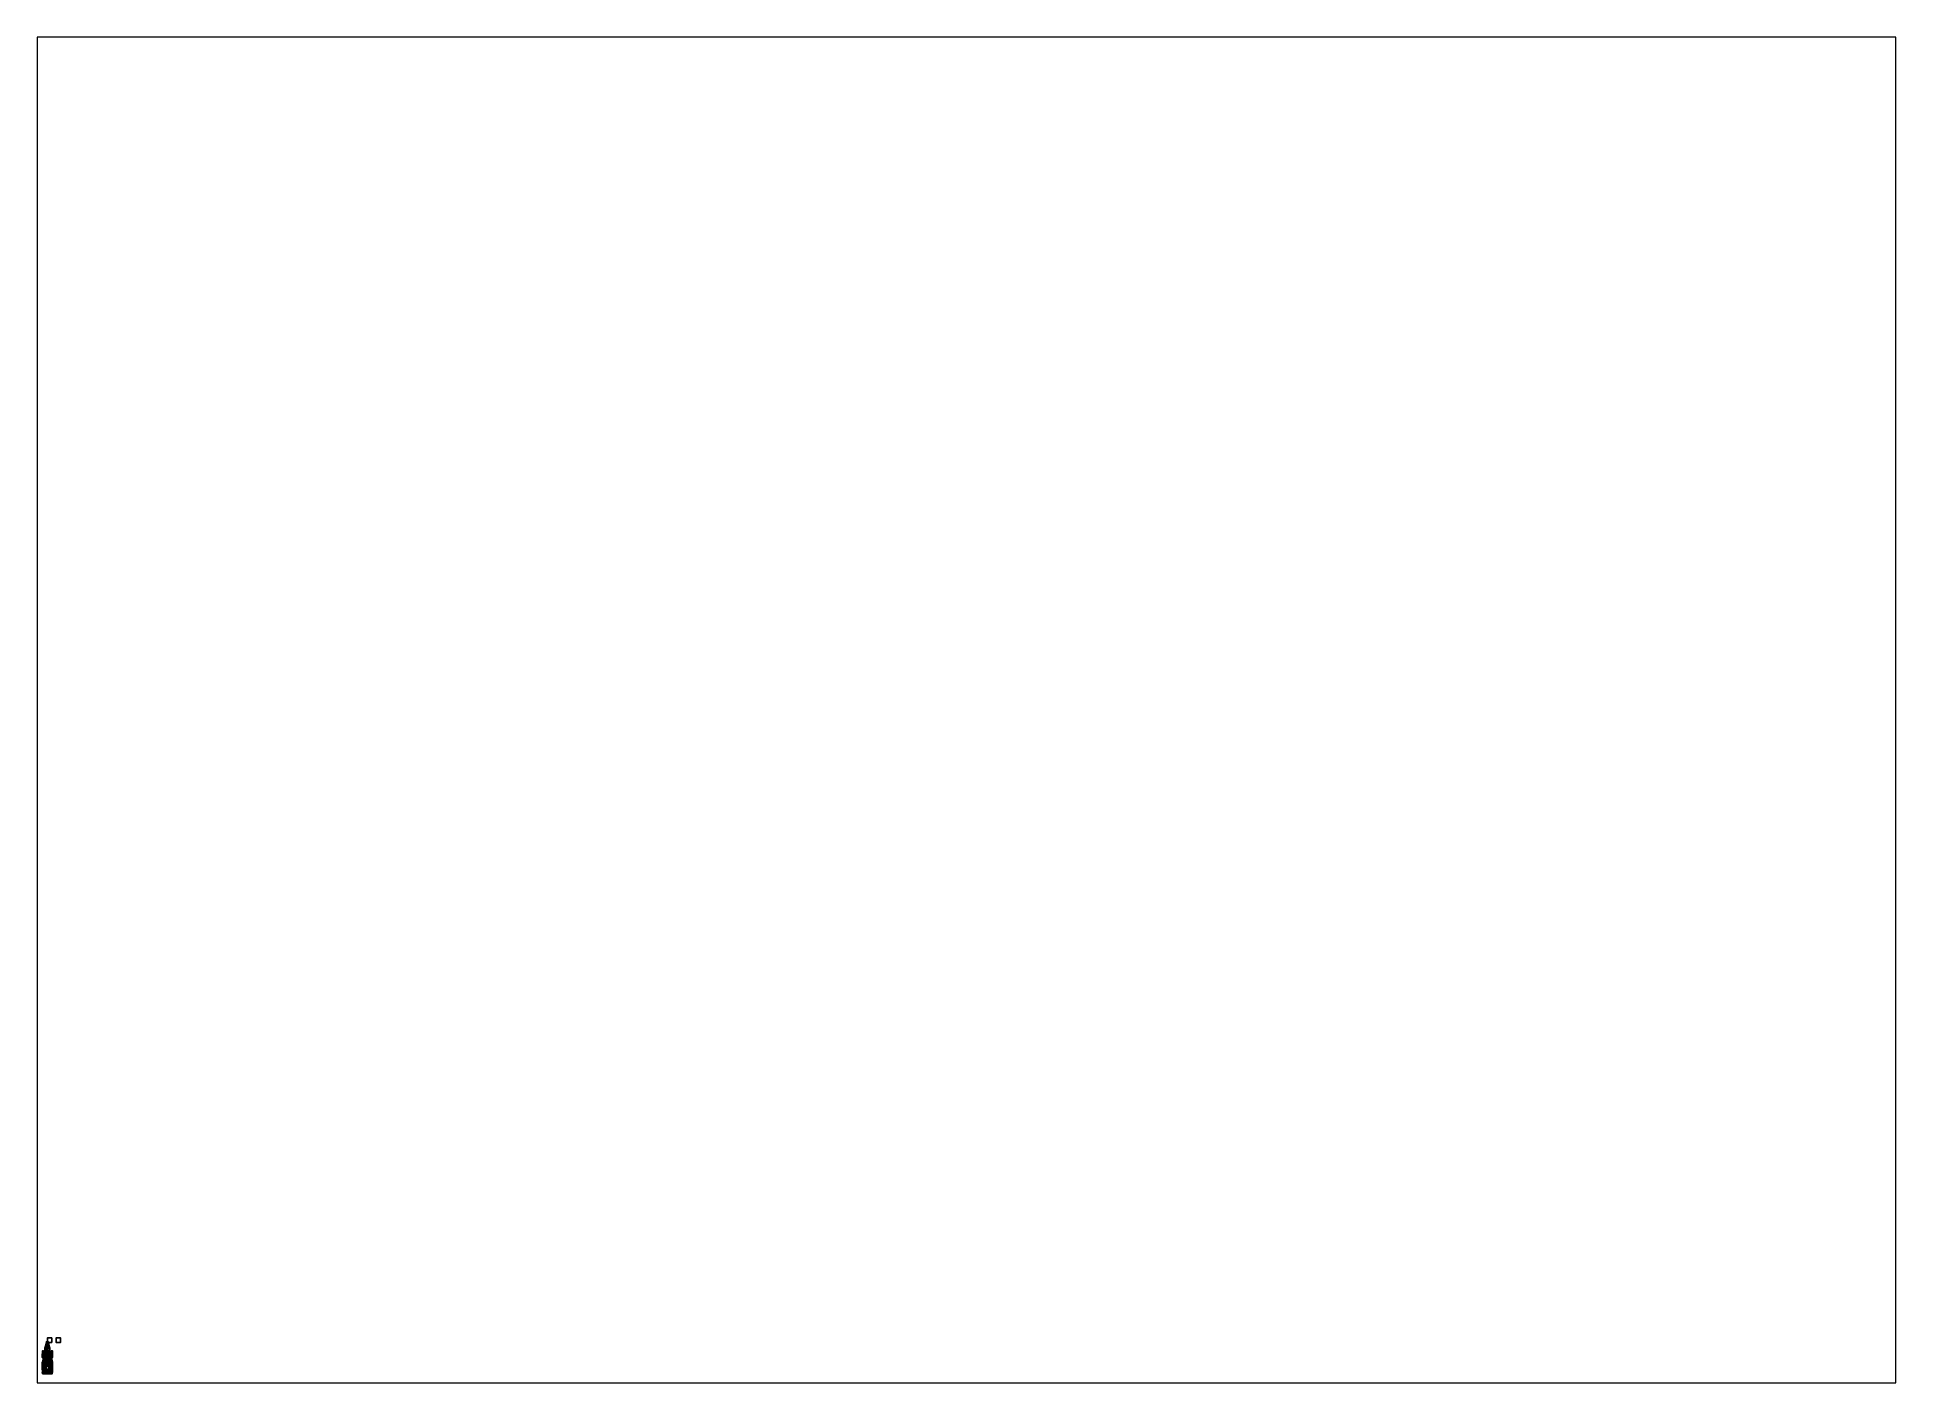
# Paper-space layout 'Layout1' of a CAD drawing. Header units: millimetres. Extents: x 28 to 251, y 20 to 181.
# The model-space entities are those that its viewports show. They can reach past a viewport. Long polylines and large blocks are cut down to what shows.
import ezdxf

# ---------------------------------------------------------------- set-up
doc = ezdxf.new("R2010")
doc.units = ezdxf.units.MM
for name, color, linetype in [('c2', 7, 'Continuous'), ('crane', 1, 'Continuous'), ('mudguards', 6, 'Continuous'), ('spare', 5, 'Continuous'), ('wheels', 2, 'Continuous')]:
    doc.layers.add(name, color=color, linetype=linetype)

msp = doc.modelspace()

# ---------------------------------------------------------------- linework, layer by layer
for points in [[(1, 5, -1.67), (1, 5, -2.67), (0, 5, -2.67), (0, 5, -1.67)], [(1, 5, -2.67), (1, 4, -2.67), (0, 4, -2.67), (0, 5, -2.67)], [(0, 5, -2.67), (0, 4, -2.67), (0, 4, -1.67), (0, 5, -1.67)], [(0, 5, -1.67), (0, 4, -1.67), (1, 4, -1.67), (1, 5, -1.67)], [(1, 4, -1.67), (1, 4, -2.67), (1, 5, -2.67), (1, 5, -1.67)], [(3, 5, -2.67), (3, 4, -2.67), (2, 4, -2.67), (2, 5, -2.67)], [(2, 5, -2.67), (2, 4, -2.67), (3, 4, -2.67), (3, 5, -2.67)], [(-0.99, 0.53, 0.68), (-0.99, -0.05, 0.68), (-0.85, -0.05, 0.68), (-0.85, 0.53, 0.68)], [(-0.85, 0.53, 0.68), (-0.85, 0.53, 0.65), (-0.99, 0.53, 0.65), (-0.99, 0.53, 0.68)], [(-0.99, 0.53, 0.65), (-0.99, -0.05, 0.65), (-0.99, -0.05, 0.68), (-0.99, 0.53, 0.68)], [(-0.85, 0.53, 0.65), (-0.85, -0.05, 0.65), (-0.99, -0.05, 0.65), (-0.99, 0.53, 0.65)], [(-0.17, 1.48, 0.6), (-0.17, 1.41, 0.56), (-0.9, 1.41, 0.56), (-0.9, 1.48, 0.6)], [(-0.17, 1.48, 0.68), (-0.17, 1.48, 0.6), (-0.9, 1.48, 0.6), (-0.9, 1.48, 0.68)], [(-0.17, 1.41, 0.72), (-0.17, 1.48, 0.68), (-0.9, 1.48, 0.68), (-0.9, 1.41, 0.72)], [(-0.17, 1.41, 0.56), (-0.17, 1.34, 0.6), (-0.9, 1.34, 0.6), (-0.9, 1.41, 0.56)], [(-0.17, 1.34, 0.68), (-0.17, 1.41, 0.72), (-0.9, 1.41, 0.72), (-0.9, 1.34, 0.68)], [(-0.17, 1.34, 0.6), (-0.17, 1.34, 0.68), (-0.9, 1.34, 0.68), (-0.9, 1.34, 0.6)], [(-0.8, 0.6, 1.77), (-0.8, 0.6, 0.89), (-0.9, -0.28, 0.89), (-0.9, -0.28, 1.77)], [(-0.9, -0.28, 0.89), (-0.8, 0.6, 0.89), (0.8, 0.6, 0.89), (0.9, -0.28, 0.89)], [(-0.8, 0.5, 2.41), (-0.8, 0.6, 1.77), (-0.9, -0.28, 1.77), (-0.9, -0.28, 2.41)], [(-0.79, 0.49, 2.46), (-0.8, 0.5, 2.41), (-0.9, -0.28, 2.41), (-0.89, -0.28, 2.46)], [(-0.8, 0.1, 2.62), (-0.79, 0.49, 2.46), (-0.89, -0.28, 2.46), (-0.8, 0.1, 2.62)], [(-0.87, 0.43, 0.71), (-0.89, 0.41, 0.71), (-0.81, 0.41, 0.89), (-0.79, 0.43, 0.89)], [(-0.87, 0.43, 0.68), (-0.89, 0.41, 0.68), (-0.89, 0.41, 0.71), (-0.87, 0.43, 0.71)], [(-0.89, 0.41, 0.71), (-0.87, 0.39, 0.71), (-0.79, 0.39, 0.89), (-0.81, 0.41, 0.89)], [(-0.89, 0.41, 0.68), (-0.87, 0.39, 0.68), (-0.87, 0.39, 0.71), (-0.89, 0.41, 0.71)], [(-0.8, 0.1, 2.62), (-0.89, -0.28, 2.46), (-0.85, -0.28, 2.62), (-0.8, 0.1, 2.62)], [(-0.87, 0.1, 0.71), (-0.89, 0.08, 0.71), (-0.85, 0.08, 0.82), (-0.83, 0.1, 0.82)], [(-0.87, 0.1, 0.68), (-0.89, 0.08, 0.68), (-0.89, 0.08, 0.71), (-0.87, 0.1, 0.71)], [(-0.89, 0.08, 0.71), (-0.87, 0.06, 0.71), (-0.83, 0.06, 0.82), (-0.85, 0.08, 0.82)], [(-0.89, 0.08, 0.68), (-0.87, 0.06, 0.68), (-0.87, 0.06, 0.71), (-0.89, 0.08, 0.71)], [(-0.85, 0.41, 0.71), (-0.87, 0.43, 0.71), (-0.79, 0.43, 0.89), (-0.77, 0.41, 0.89)], [(-0.85, 0.41, 0.68), (-0.87, 0.43, 0.68), (-0.87, 0.43, 0.71), (-0.85, 0.41, 0.71)], [(-0.87, 0.39, 0.71), (-0.85, 0.41, 0.71), (-0.77, 0.41, 0.89), (-0.79, 0.39, 0.89)], [(-0.87, 0.39, 0.68), (-0.85, 0.41, 0.68), (-0.85, 0.41, 0.71), (-0.87, 0.39, 0.71)], [(-0.85, 0.08, 0.71), (-0.87, 0.1, 0.71), (-0.83, 0.1, 0.82), (-0.81, 0.08, 0.82)], [(-0.85, 0.08, 0.68), (-0.87, 0.1, 0.68), (-0.87, 0.1, 0.71), (-0.85, 0.08, 0.71)], [(-0.87, 0.06, 0.71), (-0.85, 0.08, 0.71), (-0.81, 0.08, 0.82), (-0.83, 0.06, 0.82)], [(-0.87, 0.06, 0.68), (-0.85, 0.08, 0.68), (-0.85, 0.08, 0.71), (-0.87, 0.06, 0.71)], [(-0.85, -0.05, 0.68), (-0.85, -0.05, 0.65), (-0.85, 0.53, 0.65), (-0.85, 0.53, 0.68)], [(-0.81, 0.3, 0.6), (-0.85, 0.3, 0.71), (-0.78, 0.38, 0.71), (-0.76, 0.38, 0.65)], [(-0.85, 0.3, 0.71), (-0.81, 0.3, 0.82), (-0.76, 0.38, 0.77), (-0.78, 0.38, 0.71)], [(-0.81, 0.3, 0.82), (-0.85, 0.3, 0.71), (-0.85, -0.5, 0.71), (-0.81, -0.5, 0.82)], [(-0.85, 0.3, 0.71), (-0.81, 0.3, 0.6), (-0.81, -0.5, 0.6), (-0.85, -0.5, 0.71)], [(0.85, -0.28, 2.62), (0.8, 0.1, 2.62), (-0.8, 0.1, 2.62), (-0.85, -0.28, 2.62)], [(-0.83, 0.1, 0.82), (-0.85, 0.08, 0.82), (-0.85, 0.08, 0.89), (-0.83, 0.1, 0.89)], [(-0.85, 0.08, 0.82), (-0.83, 0.06, 0.82), (-0.83, 0.06, 0.89), (-0.85, 0.08, 0.89)], [(-0.81, 0.08, 0.82), (-0.83, 0.1, 0.82), (-0.83, 0.1, 0.89), (-0.81, 0.08, 0.89)], [(-0.83, 0.06, 0.82), (-0.81, 0.08, 0.82), (-0.81, 0.08, 0.89), (-0.83, 0.06, 0.89)], [(-0.81, 0.3, 0.82), (-0.7, 0.3, 0.86), (-0.7, 0.38, 0.79), (-0.76, 0.38, 0.77)], [(-0.7, 0.3, 0.56), (-0.81, 0.3, 0.6), (-0.76, 0.38, 0.65), (-0.7, 0.38, 0.63)], [(-0.7, 0.3, 0.86), (-0.81, 0.3, 0.82), (-0.81, -0.5, 0.82), (-0.7, -0.5, 0.86)], [(-0.81, 0.3, 0.6), (-0.7, 0.3, 0.56), (-0.7, -0.5, 0.56), (-0.81, -0.5, 0.6)], [(-0.75, 0.67, 0.78), (-0.8, 0.6, 0.78), (-0.8, 0.6, 1.77), (-0.75, 0.67, 1.77)], [(0.75, 0.67, 0.78), (0.8, 0.6, 0.78), (-0.8, 0.6, 0.78), (-0.75, 0.67, 0.78)], [(-0.75, 0.67, 1.77), (-0.8, 0.6, 1.77), (-0.8, 0.5, 2.41), (-0.75, 0.57, 2.41)], [(-0.75, 0.57, 2.41), (-0.8, 0.5, 2.41), (-0.79, 0.49, 2.46), (-0.74, 0.56, 2.46)], [(-0.75, 0.48, 2.58), (-0.79, 0.49, 2.46), (-0.79, 0.49, 2.46), (-0.8, 0.1, 2.62)], [(0.8, 0.1, 2.62), (0.75, 0.48, 2.58), (-0.75, 0.48, 2.58), (-0.8, 0.1, 2.62)], [(-0.74, 0.56, 2.46), (-0.79, 0.49, 2.46), (-0.79, 0.49, 2.46), (-0.75, 0.57, 2.53)], [(-0.75, 0.57, 2.53), (-0.79, 0.49, 2.46), (-0.79, 0.49, 2.46), (-0.75, 0.48, 2.58)], [(-0.64, 0.38, 0.65), (-0.78, 0.38, 0.71), (-0.76, 0.38, 0.77), (-0.62, 0.38, 0.71)], [(-0.7, 0.38, 0.63), (-0.76, 0.38, 0.65), (-0.78, 0.38, 0.71), (-0.64, 0.38, 0.65)], [(-0.62, 0.38, 0.71), (-0.76, 0.38, 0.77), (-0.7, 0.38, 0.79), (-0.64, 0.38, 0.77)], [(-0.7, 0.73, 0.78), (-0.75, 0.67, 0.78), (-0.75, 0.67, 1.77), (-0.7, 0.73, 1.74)], [(0, 0.73, 1.77), (-0.75, 0.67, 1.77), (0.75, 0.67, 1.77), (0, 0.73, 1.77)], [(0.7, 0.73, 0.78), (0.75, 0.67, 0.78), (-0.75, 0.67, 0.78), (-0.7, 0.73, 0.78)], [(-0.7, 0.73, 1.74), (-0.75, 0.67, 1.77), (0, 0.73, 1.77)], [(0.75, 0.57, 2.41), (0.75, 0.67, 1.77), (-0.75, 0.67, 1.77), (-0.75, 0.57, 2.41)], [(-0.05, 0.65, 2.42), (-0.75, 0.57, 2.53), (0.75, 0.57, 2.53), (0.05, 0.65, 2.42)], [(0.05, 0.65, 2.42), (0.75, 0.57, 2.41), (-0.75, 0.57, 2.41), (-0.05, 0.65, 2.42)], [(-0.05, 0.65, 2.42), (-0.75, 0.57, 2.41), (-0.74, 0.56, 2.46), (-0.05, 0.65, 2.42)], [(-0.05, 0.65, 2.42), (-0.74, 0.56, 2.46), (-0.75, 0.57, 2.53), (-0.05, 0.65, 2.42)], [(0.75, 0.48, 2.58), (0.75, 0.57, 2.53), (-0.75, 0.57, 2.53), (-0.75, 0.48, 2.58)], [(-0.7, 0.73, 1.74), (0, 0.73, 1.77), (0.7, 0.73, 1.74), (-0.7, 0.73, 1.74)], [(-0.25, 0.73, 1.74), (-0.25, 0.73, 1.74), (-0.55, 0.73, 1.67), (-0.7, 0.73, 1.74)], [(-0.55, 0.73, 1.67), (-0.55, 0.73, 1.67), (-0.6, 0.73, 1.57), (-0.7, 0.73, 1.74)], [(-0.6, 0.73, 0.78), (-0.7, 0.73, 0.78), (-0.7, 0.73, 1.74), (-0.6, 0.73, 1.57)], [(-0.7, 0.3, 0.86), (-0.59, 0.3, 0.82), (-0.64, 0.38, 0.77), (-0.7, 0.38, 0.79)], [(-0.59, 0.3, 0.6), (-0.7, 0.3, 0.56), (-0.7, 0.38, 0.63), (-0.64, 0.38, 0.65)], [(-0.59, 0.3, 0.82), (-0.7, 0.3, 0.86), (-0.7, -0.5, 0.86), (-0.59, -0.5, 0.82)], [(-0.7, 0.3, 0.56), (-0.59, 0.3, 0.6), (-0.59, -0.5, 0.6), (-0.7, -0.5, 0.56)], [(-0.51, 0.84, 1.7), (-0.58, 0.84, 1.67), (-0.65, 0.84, 1.7), (-0.68, 0.84, 1.77)], [(-0.47, 0.84, 1.77), (-0.51, 0.84, 1.7), (-0.68, 0.84, 1.77), (-0.65, 0.84, 1.84)], [(-0.67, 0.79, 1.77), (-0.68, 0.84, 1.77), (-0.65, 0.84, 1.7), (-0.64, 0.79, 1.71)], [(-0.64, 0.79, 1.83), (-0.65, 0.84, 1.84), (-0.68, 0.84, 1.77), (-0.67, 0.79, 1.77)], [(-0.63, 0.75, 1.77), (-0.67, 0.79, 1.77), (-0.64, 0.79, 1.71), (-0.62, 0.75, 1.73)], [(-0.62, 0.75, 1.81), (-0.64, 0.79, 1.83), (-0.67, 0.79, 1.77), (-0.63, 0.75, 1.77)], [(-0.64, 0.79, 1.71), (-0.65, 0.84, 1.7), (-0.58, 0.84, 1.67), (-0.58, 0.79, 1.68)], [(-0.51, 0.84, 1.84), (-0.47, 0.84, 1.77), (-0.65, 0.84, 1.84), (-0.58, 0.84, 1.88)], [(-0.58, 0.79, 1.86), (-0.58, 0.84, 1.88), (-0.65, 0.84, 1.84), (-0.64, 0.79, 1.83)], [(-0.62, 0.75, 1.73), (-0.64, 0.79, 1.71), (-0.58, 0.79, 1.68), (-0.58, 0.75, 1.72)], [(-0.58, 0.75, 1.82), (-0.58, 0.79, 1.86), (-0.64, 0.79, 1.83), (-0.62, 0.75, 1.81)], [(-0.55, 0.3, 0.71), (-0.59, 0.3, 0.6), (-0.64, 0.38, 0.65), (-0.62, 0.38, 0.71)], [(-0.59, 0.3, 0.82), (-0.55, 0.3, 0.71), (-0.62, 0.38, 0.71), (-0.64, 0.38, 0.77)], [(-0.58, 0.73, 1.77), (-0.63, 0.75, 1.77), (-0.62, 0.75, 1.73), (-0.58, 0.73, 1.77)], [(-0.58, 0.73, 1.77), (-0.62, 0.75, 1.81), (-0.63, 0.75, 1.77), (-0.58, 0.73, 1.77)], [(-0.58, 0.73, 1.77), (-0.62, 0.75, 1.73), (-0.58, 0.75, 1.72), (-0.58, 0.73, 1.77)], [(-0.58, 0.73, 1.77), (-0.58, 0.75, 1.82), (-0.62, 0.75, 1.81), (-0.58, 0.73, 1.77)], [(-0.5, 1.93, 0.78), (-0.6, 0.73, 0.78), (-0.6, 0.73, 1.57), (-0.5, 1.93, 1.57)], [(-0.5, 1.93, 1.57), (-0.6, 0.73, 1.57), (-0.55, 0.73, 1.67), (-0.45, 1.93, 1.63)], [(0.5, 1.93, 0.78), (0.6, 0.73, 0.78), (-0.6, 0.73, 0.78), (-0.5, 1.93, 0.78)], [(-0.55, 0.3, 0.71), (-0.59, 0.3, 0.82), (-0.59, -0.5, 0.82), (-0.55, -0.5, 0.71)], [(-0.59, 0.3, 0.6), (-0.55, 0.3, 0.71), (-0.55, -0.5, 0.71), (-0.59, -0.5, 0.6)], [(-0.58, 0.79, 1.68), (-0.58, 0.84, 1.67), (-0.51, 0.84, 1.7), (-0.52, 0.79, 1.71)], [(-0.52, 0.79, 1.83), (-0.51, 0.84, 1.84), (-0.58, 0.84, 1.88), (-0.58, 0.79, 1.86)], [(-0.58, 0.75, 1.72), (-0.58, 0.79, 1.68), (-0.52, 0.79, 1.71), (-0.54, 0.75, 1.73)], [(-0.54, 0.75, 1.81), (-0.52, 0.79, 1.83), (-0.58, 0.79, 1.86), (-0.58, 0.75, 1.82)], [(-0.58, 0.73, 1.77), (-0.54, 0.75, 1.73), (-0.53, 0.75, 1.77), (-0.58, 0.73, 1.77)], [(-0.58, 0.73, 1.77), (-0.58, 0.75, 1.72), (-0.54, 0.75, 1.73), (-0.58, 0.73, 1.77)], [(-0.58, 0.73, 1.77), (-0.54, 0.75, 1.81), (-0.58, 0.75, 1.82), (-0.58, 0.73, 1.77)], [(-0.58, 0.73, 1.77), (-0.53, 0.75, 1.77), (-0.54, 0.75, 1.81), (-0.58, 0.73, 1.77)], [(-0.45, 1.93, 1.63), (-0.55, 0.73, 1.67), (-0.25, 0.73, 1.74), (-0.15, 1.93, 1.69)], [(-0.55, 1.14, 0.76), (-0.55, -0.46, 0.76), (-0.55, -0.46, 0.89), (-0.55, 1.14, 0.89)], [(-0.35, 1.14, 0.76), (-0.35, -0.46, 0.76), (-0.55, -0.46, 0.76), (-0.55, 1.14, 0.76)], [(-0.54, 0.75, 1.73), (-0.52, 0.79, 1.71), (-0.49, 0.79, 1.77), (-0.53, 0.75, 1.77)], [(-0.53, 0.75, 1.77), (-0.49, 0.79, 1.77), (-0.52, 0.79, 1.83), (-0.54, 0.75, 1.81)], [(-0.52, 0.79, 1.71), (-0.51, 0.84, 1.7), (-0.47, 0.84, 1.77), (-0.49, 0.79, 1.77)], [(-0.49, 0.79, 1.77), (-0.47, 0.84, 1.77), (-0.51, 0.84, 1.84), (-0.52, 0.79, 1.83)], [(0.5, 2.07, 1.57), (0.5, 2.07, 0.78), (-0.5, 2.07, 0.78), (-0.5, 2.07, 1.57)], [(-0.5, 2.07, 0.78), (-0.5, 1.93, 0.78), (-0.5, 1.93, 1.57), (-0.5, 2.07, 1.57)], [(0.5, 2.07, 0.78), (0.5, 1.93, 0.78), (-0.5, 1.93, 0.78), (-0.5, 2.07, 0.78)], [(-0.5, 2.07, 1.57), (-0.5, 1.93, 1.57), (-0.45, 1.93, 1.63), (-0.45, 2.07, 1.63)], [(0.45, 2.07, 1.63), (0.5, 2.07, 1.57), (-0.5, 2.07, 1.57), (-0.45, 2.07, 1.63)], [(-0.35, 2.07, 0.78), (-0.35, 2.07, 0.65), (-0.48, 2.07, 0.67), (-0.5, 2.07, 0.78)], [(-0.5, 2.07, 0.78), (-0.48, 2.07, 0.67), (-0.48, 1.93, 0.67), (-0.5, 1.93, 0.78)], [(-0.5, 1.93, 0.78), (-0.48, 1.93, 0.67), (-0.35, 1.93, 0.65), (-0.35, 1.93, 0.78)], [(-0.48, 1.93, 0.67), (-0.48, 2.07, 0.67), (-0.35, 2.07, 0.65), (-0.35, 1.93, 0.65)], [(-0.45, 2.07, 1.63), (-0.45, 1.93, 1.63), (-0.15, 1.93, 1.69), (-0.15, 2.07, 1.69)], [(0.15, 2.07, 1.69), (0.45, 2.07, 1.63), (-0.45, 2.07, 1.63), (-0.15, 2.07, 1.69)], [(0, 1.93, 0.68), (0, 2.07, 0.68), (-0.35, 2.07, 0.78), (-0.35, 1.93, 0.78)], [(-0.35, 1.93, 0.65), (-0.35, 2.07, 0.65), (0, 2.07, 0.54), (0, 1.93, 0.54)], [(0, 2.07, 0.68), (0, 2.07, 0.54), (-0.35, 2.07, 0.65), (-0.35, 2.07, 0.78)], [(-0.35, 1.93, 0.78), (-0.35, 1.93, 0.65), (0, 1.93, 0.54), (0, 1.93, 0.68)], [(-0.35, -0.46, 0.89), (-0.35, -0.46, 0.76), (-0.35, 1.14, 0.76), (-0.35, 1.14, 0.89)], [(-0.15, 1.93, 1.69), (-0.25, 0.73, 1.74), (0.25, 0.73, 1.74), (0.15, 1.93, 1.69)], [(-0.17, 1.41, 0.56), (-0.17, 1.48, 0.6), (-0.07, 1.51, 0.58), (-0.07, 1.41, 0.52)], [(-0.17, 1.48, 0.6), (-0.17, 1.48, 0.68), (-0.07, 1.51, 0.7), (-0.07, 1.51, 0.58)], [(-0.17, 1.48, 0.68), (-0.17, 1.41, 0.72), (-0.07, 1.41, 0.76), (-0.07, 1.51, 0.7)], [(-0.17, 1.34, 0.6), (-0.17, 1.41, 0.56), (-0.07, 1.41, 0.52), (-0.07, 1.31, 0.58)], [(-0.17, 1.41, 0.72), (-0.17, 1.34, 0.68), (-0.07, 1.31, 0.7), (-0.07, 1.41, 0.76)], [(-0.17, 1.34, 0.68), (-0.17, 1.34, 0.6), (-0.07, 1.31, 0.58), (-0.07, 1.31, 0.7)], [(-0.15, 2.07, 1.69), (-0.15, 1.93, 1.69), (0.15, 1.93, 1.69), (0.15, 2.07, 1.69)], [(-0.04, 1.38, 0.73), (-0.08, 1.31, 0.7), (-0.08, 0.72, 1.04), (-0.04, 0.75, 1.1)], [(-0.08, 1.31, 0.7), (-0.04, 1.31, 0.61), (-0.04, 0.68, 0.98), (-0.08, 0.72, 1.04)], [(0.07, 1.41, 0.76), (0.07, 1.51, 0.7), (-0.07, 1.51, 0.7), (-0.07, 1.41, 0.76)], [(0.07, 1.51, 0.7), (0.07, 1.51, 0.58), (-0.07, 1.51, 0.58), (-0.07, 1.51, 0.7)], [(0.07, 1.51, 0.58), (0.07, 1.41, 0.52), (-0.07, 1.41, 0.52), (-0.07, 1.51, 0.58)], [(0.07, 1.31, 0.7), (0.07, 1.41, 0.76), (-0.07, 1.41, 0.76), (-0.07, 1.31, 0.7)], [(0.07, 1.41, 0.52), (0.07, 1.31, 0.58), (-0.07, 1.31, 0.58), (-0.07, 1.41, 0.52)], [(0.07, 1.31, 0.58), (0.07, 1.31, 0.7), (-0.07, 1.31, 0.7), (-0.07, 1.31, 0.58)], [(0.04, 1.38, 0.73), (-0.04, 1.38, 0.73), (-0.04, 0.75, 1.1), (0.04, 0.75, 1.1)], [(-0.04, 1.31, 0.61), (0.04, 1.31, 0.61), (0.04, 0.68, 0.98), (-0.04, 0.68, 0.98)], [(0, 4, -1.67), (0, 4, -2.67), (1, 4, -2.67), (1, 4, -1.67)], [(0.35, 2.07, 0.78), (0.35, 2.07, 0.65), (0, 2.07, 0.54), (0, 2.07, 0.68)], [(0.35, 2.07, 0.65), (0.35, 1.93, 0.65), (0, 1.93, 0.54), (0, 2.07, 0.54)], [(0, 2.07, 0.68), (0, 1.93, 0.68), (0.35, 1.93, 0.78), (0.35, 2.07, 0.78)], [(0, 1.93, 0.68), (0, 1.93, 0.54), (0.35, 1.93, 0.65), (0.35, 1.93, 0.78)], [(0, 0.73, 1.77), (0.75, 0.67, 1.77), (0.7, 0.73, 1.74), (0, 0.73, 1.77)], [(0.08, 1.31, 0.7), (0.04, 1.38, 0.73), (0.04, 0.75, 1.1), (0.08, 0.72, 1.04)], [(0.04, 1.31, 0.61), (0.08, 1.31, 0.7), (0.08, 0.72, 1.04), (0.04, 0.68, 0.98)], [(0.74, 0.56, 2.46), (0.75, 0.57, 2.41), (0.05, 0.65, 2.42)], [(0.75, 0.57, 2.53), (0.74, 0.56, 2.46), (0.05, 0.65, 2.42)], [(0.17, 1.41, 0.72), (0.17, 1.48, 0.68), (0.07, 1.51, 0.7), (0.07, 1.41, 0.76)], [(0.17, 1.48, 0.68), (0.17, 1.48, 0.6), (0.07, 1.51, 0.58), (0.07, 1.51, 0.7)], [(0.17, 1.48, 0.6), (0.17, 1.41, 0.56), (0.07, 1.41, 0.52), (0.07, 1.51, 0.58)], [(0.17, 1.34, 0.68), (0.17, 1.41, 0.72), (0.07, 1.41, 0.76), (0.07, 1.31, 0.7)], [(0.17, 1.41, 0.56), (0.17, 1.34, 0.6), (0.07, 1.31, 0.58), (0.07, 1.41, 0.52)], [(0.17, 1.34, 0.6), (0.17, 1.34, 0.68), (0.07, 1.31, 0.7), (0.07, 1.31, 0.58)], [(0.15, 1.93, 1.69), (0.45, 1.93, 1.63), (0.45, 2.07, 1.63), (0.15, 2.07, 1.69)], [(0.25, 0.73, 1.74), (0.55, 0.73, 1.67), (0.45, 1.93, 1.63), (0.15, 1.93, 1.69)], [(0.9, 1.48, 0.6), (0.9, 1.41, 0.56), (0.17, 1.41, 0.56), (0.17, 1.48, 0.6)], [(0.9, 1.48, 0.68), (0.9, 1.48, 0.6), (0.17, 1.48, 0.6), (0.17, 1.48, 0.68)], [(0.9, 1.41, 0.72), (0.9, 1.48, 0.68), (0.17, 1.48, 0.68), (0.17, 1.41, 0.72)], [(0.9, 1.41, 0.56), (0.9, 1.34, 0.6), (0.17, 1.34, 0.6), (0.17, 1.41, 0.56)], [(0.9, 1.34, 0.68), (0.9, 1.41, 0.72), (0.17, 1.41, 0.72), (0.17, 1.34, 0.68)], [(0.9, 1.34, 0.6), (0.9, 1.34, 0.68), (0.17, 1.34, 0.68), (0.17, 1.34, 0.6)], [(0.7, 0.73, 1.74), (0.7, 0.73, 1.74), (0.55, 0.73, 1.67), (0.25, 0.73, 1.74)], [(0.5, 2.07, 0.78), (0.48, 2.07, 0.67), (0.35, 2.07, 0.65), (0.35, 2.07, 0.78)], [(0.48, 2.07, 0.67), (0.48, 1.93, 0.67), (0.35, 1.93, 0.65), (0.35, 2.07, 0.65)], [(0.35, 1.93, 0.78), (0.35, 1.93, 0.65), (0.48, 1.93, 0.67), (0.5, 1.93, 0.78)], [(0.35, 1.14, 0.76), (0.35, -0.46, 0.76), (0.35, -0.46, 0.89), (0.35, 1.14, 0.89)], [(0.55, 1.14, 0.76), (0.55, -0.46, 0.76), (0.35, -0.46, 0.76), (0.35, 1.14, 0.76)], [(0.45, 1.93, 1.63), (0.5, 1.93, 1.57), (0.5, 2.07, 1.57), (0.45, 2.07, 1.63)], [(0.55, 0.73, 1.67), (0.6, 0.73, 1.57), (0.5, 1.93, 1.57), (0.45, 1.93, 1.63)], [(0.49, 0.79, 1.77), (0.47, 0.84, 1.77), (0.51, 0.84, 1.7), (0.52, 0.79, 1.71)], [(0.52, 0.79, 1.83), (0.51, 0.84, 1.84), (0.47, 0.84, 1.77), (0.49, 0.79, 1.77)], [(0.68, 0.84, 1.77), (0.65, 0.84, 1.7), (0.47, 0.84, 1.77), (0.51, 0.84, 1.84)], [(0.65, 0.84, 1.7), (0.58, 0.84, 1.67), (0.51, 0.84, 1.7), (0.47, 0.84, 1.77)], [(0.5, 1.93, 0.78), (0.48, 1.93, 0.67), (0.48, 2.07, 0.67), (0.5, 2.07, 0.78)], [(0.53, 0.75, 1.77), (0.49, 0.79, 1.77), (0.52, 0.79, 1.71), (0.54, 0.75, 1.73)], [(0.54, 0.75, 1.81), (0.52, 0.79, 1.83), (0.49, 0.79, 1.77), (0.53, 0.75, 1.77)], [(0.5, 1.93, 1.57), (0.5, 1.93, 0.78), (0.5, 2.07, 0.78), (0.5, 2.07, 1.57)], [(0.6, 0.73, 1.57), (0.6, 0.73, 0.78), (0.5, 1.93, 0.78), (0.5, 1.93, 1.57)], [(0.52, 0.79, 1.71), (0.51, 0.84, 1.7), (0.58, 0.84, 1.67), (0.58, 0.79, 1.68)], [(0.58, 0.79, 1.86), (0.58, 0.84, 1.88), (0.51, 0.84, 1.84), (0.52, 0.79, 1.83)], [(0.65, 0.84, 1.84), (0.68, 0.84, 1.77), (0.51, 0.84, 1.84), (0.58, 0.84, 1.88)], [(0.54, 0.75, 1.73), (0.52, 0.79, 1.71), (0.58, 0.79, 1.68), (0.58, 0.75, 1.72)], [(0.58, 0.75, 1.82), (0.58, 0.79, 1.86), (0.52, 0.79, 1.83), (0.54, 0.75, 1.81)], [(0.58, 0.73, 1.77), (0.53, 0.75, 1.77), (0.54, 0.75, 1.73), (0.58, 0.73, 1.77)], [(0.58, 0.73, 1.77), (0.54, 0.75, 1.81), (0.53, 0.75, 1.77), (0.58, 0.73, 1.77)], [(0.58, 0.73, 1.77), (0.54, 0.75, 1.73), (0.58, 0.75, 1.72), (0.58, 0.73, 1.77)], [(0.58, 0.73, 1.77), (0.58, 0.75, 1.82), (0.54, 0.75, 1.81), (0.58, 0.73, 1.77)], [(0.55, -0.46, 0.89), (0.55, -0.46, 0.76), (0.55, 1.14, 0.76), (0.55, 1.14, 0.89)], [(0.7, 0.73, 1.74), (0.7, 0.73, 1.74), (0.6, 0.73, 1.57), (0.55, 0.73, 1.67)], [(0.55, 0.3, 0.71), (0.59, 0.3, 0.82), (0.64, 0.38, 0.77), (0.62, 0.38, 0.71)], [(0.59, 0.3, 0.6), (0.55, 0.3, 0.71), (0.62, 0.38, 0.71), (0.64, 0.38, 0.65)], [(0.59, 0.3, 0.82), (0.55, 0.3, 0.71), (0.55, -0.5, 0.71), (0.59, -0.5, 0.82)], [(0.55, 0.3, 0.71), (0.59, 0.3, 0.6), (0.59, -0.5, 0.6), (0.55, -0.5, 0.71)], [(0.58, 0.79, 1.68), (0.58, 0.84, 1.67), (0.65, 0.84, 1.7), (0.64, 0.79, 1.71)], [(0.64, 0.79, 1.83), (0.65, 0.84, 1.84), (0.58, 0.84, 1.88), (0.58, 0.79, 1.86)], [(0.58, 0.75, 1.72), (0.58, 0.79, 1.68), (0.64, 0.79, 1.71), (0.62, 0.75, 1.73)], [(0.62, 0.75, 1.81), (0.64, 0.79, 1.83), (0.58, 0.79, 1.86), (0.58, 0.75, 1.82)], [(0.58, 0.73, 1.77), (0.58, 0.75, 1.72), (0.62, 0.75, 1.73), (0.58, 0.73, 1.77)], [(0.58, 0.73, 1.77), (0.62, 0.75, 1.73), (0.63, 0.75, 1.77), (0.58, 0.73, 1.77)], [(0.58, 0.73, 1.77), (0.63, 0.75, 1.77), (0.62, 0.75, 1.81), (0.58, 0.73, 1.77)], [(0.58, 0.73, 1.77), (0.62, 0.75, 1.81), (0.58, 0.75, 1.82), (0.58, 0.73, 1.77)], [(0.7, 0.3, 0.56), (0.59, 0.3, 0.6), (0.64, 0.38, 0.65), (0.7, 0.38, 0.63)], [(0.59, 0.3, 0.82), (0.7, 0.3, 0.86), (0.7, 0.38, 0.79), (0.64, 0.38, 0.77)], [(0.59, 0.3, 0.6), (0.7, 0.3, 0.56), (0.7, -0.5, 0.56), (0.59, -0.5, 0.6)], [(0.7, 0.3, 0.86), (0.59, 0.3, 0.82), (0.59, -0.5, 0.82), (0.7, -0.5, 0.86)], [(0.7, 0.73, 1.74), (0.7, 0.73, 0.78), (0.6, 0.73, 0.78), (0.6, 0.73, 1.57)], [(0.62, 0.75, 1.73), (0.64, 0.79, 1.71), (0.67, 0.79, 1.77), (0.63, 0.75, 1.77)], [(0.63, 0.75, 1.77), (0.67, 0.79, 1.77), (0.64, 0.79, 1.83), (0.62, 0.75, 1.81)], [(0.76, 0.38, 0.65), (0.62, 0.38, 0.71), (0.64, 0.38, 0.77), (0.78, 0.38, 0.71)], [(0.7, 0.38, 0.63), (0.64, 0.38, 0.65), (0.62, 0.38, 0.71), (0.76, 0.38, 0.65)], [(0.64, 0.79, 1.71), (0.65, 0.84, 1.7), (0.68, 0.84, 1.77), (0.67, 0.79, 1.77)], [(0.67, 0.79, 1.77), (0.68, 0.84, 1.77), (0.65, 0.84, 1.84), (0.64, 0.79, 1.83)], [(0.78, 0.38, 0.71), (0.64, 0.38, 0.77), (0.7, 0.38, 0.79), (0.76, 0.38, 0.77)], [(0.75, 0.67, 1.77), (0.75, 0.67, 0.78), (0.7, 0.73, 0.78), (0.7, 0.73, 1.74)], [(0.81, 0.3, 0.6), (0.7, 0.3, 0.56), (0.7, 0.38, 0.63), (0.76, 0.38, 0.65)], [(0.7, 0.3, 0.86), (0.81, 0.3, 0.82), (0.76, 0.38, 0.77), (0.7, 0.38, 0.79)], [(0.7, 0.3, 0.56), (0.81, 0.3, 0.6), (0.81, -0.5, 0.6), (0.7, -0.5, 0.56)], [(0.81, 0.3, 0.82), (0.7, 0.3, 0.86), (0.7, -0.5, 0.86), (0.81, -0.5, 0.82)], [(0.79, 0.49, 2.46), (0.8, 0.5, 2.41), (0.75, 0.57, 2.41), (0.74, 0.56, 2.46)], [(0.79, 0.49, 2.46), (0.79, 0.49, 2.46), (0.74, 0.56, 2.46), (0.75, 0.57, 2.53)], [(0.8, 0.6, 1.77), (0.8, 0.6, 0.78), (0.75, 0.67, 0.78), (0.75, 0.67, 1.77)], [(0.8, 0.5, 2.41), (0.8, 0.6, 1.77), (0.75, 0.67, 1.77), (0.75, 0.57, 2.41)], [(0.79, 0.49, 2.46), (0.79, 0.49, 2.46), (0.75, 0.57, 2.53), (0.75, 0.48, 2.58)], [(0.79, 0.49, 2.46), (0.79, 0.49, 2.46), (0.75, 0.48, 2.58), (0.8, 0.1, 2.62)], [(0.81, 0.3, 0.82), (0.85, 0.3, 0.71), (0.78, 0.38, 0.71), (0.76, 0.38, 0.77)], [(0.85, 0.3, 0.71), (0.81, 0.3, 0.6), (0.76, 0.38, 0.65), (0.78, 0.38, 0.71)], [(0.87, 0.43, 0.71), (0.85, 0.41, 0.71), (0.77, 0.41, 0.89), (0.79, 0.43, 0.89)], [(0.85, 0.41, 0.71), (0.87, 0.39, 0.71), (0.79, 0.39, 0.89), (0.77, 0.41, 0.89)], [(0.9, -0.28, 2.41), (0.8, 0.5, 2.41), (0.79, 0.49, 2.46), (0.89, -0.28, 2.46)], [(0.89, -0.28, 2.46), (0.79, 0.49, 2.46), (0.8, 0.1, 2.62)], [(0.89, 0.41, 0.71), (0.87, 0.43, 0.71), (0.79, 0.43, 0.89), (0.81, 0.41, 0.89)], [(0.87, 0.39, 0.71), (0.89, 0.41, 0.71), (0.81, 0.41, 0.89), (0.79, 0.39, 0.89)], [(0.9, -0.28, 0.89), (0.8, 0.6, 0.89), (0.8, 0.6, 1.77), (0.9, -0.28, 1.77)], [(0.9, -0.28, 1.77), (0.8, 0.6, 1.77), (0.8, 0.5, 2.41), (0.9, -0.28, 2.41)], [(0.85, -0.28, 2.62), (0.89, -0.28, 2.46), (0.8, 0.1, 2.62)], [(0.85, 0.3, 0.71), (0.81, 0.3, 0.82), (0.81, -0.5, 0.82), (0.85, -0.5, 0.71)], [(0.81, 0.3, 0.6), (0.85, 0.3, 0.71), (0.85, -0.5, 0.71), (0.81, -0.5, 0.6)], [(0.87, 0.1, 0.71), (0.85, 0.08, 0.71), (0.81, 0.08, 0.82), (0.83, 0.1, 0.82)], [(0.83, 0.1, 0.82), (0.81, 0.08, 0.82), (0.81, 0.08, 0.89), (0.83, 0.1, 0.89)], [(0.85, 0.08, 0.71), (0.87, 0.06, 0.71), (0.83, 0.06, 0.82), (0.81, 0.08, 0.82)], [(0.81, 0.08, 0.82), (0.83, 0.06, 0.82), (0.83, 0.06, 0.89), (0.81, 0.08, 0.89)], [(0.89, 0.08, 0.71), (0.87, 0.1, 0.71), (0.83, 0.1, 0.82), (0.85, 0.08, 0.82)], [(0.85, 0.08, 0.82), (0.83, 0.1, 0.82), (0.83, 0.1, 0.89), (0.85, 0.08, 0.89)], [(0.87, 0.06, 0.71), (0.89, 0.08, 0.71), (0.85, 0.08, 0.82), (0.83, 0.06, 0.82)], [(0.83, 0.06, 0.82), (0.85, 0.08, 0.82), (0.85, 0.08, 0.89), (0.83, 0.06, 0.89)], [(0.85, 0.53, 0.65), (0.85, -0.05, 0.65), (0.85, -0.05, 0.68), (0.85, 0.53, 0.68)], [(0.99, 0.53, 0.68), (0.99, 0.53, 0.65), (0.85, 0.53, 0.65), (0.85, 0.53, 0.68)], [(0.99, 0.53, 0.65), (0.99, -0.05, 0.65), (0.85, -0.05, 0.65), (0.85, 0.53, 0.65)], [(0.85, 0.53, 0.68), (0.85, -0.05, 0.68), (0.99, -0.05, 0.68), (0.99, 0.53, 0.68)], [(0.87, 0.43, 0.68), (0.85, 0.41, 0.68), (0.85, 0.41, 0.71), (0.87, 0.43, 0.71)], [(0.85, 0.41, 0.68), (0.87, 0.39, 0.68), (0.87, 0.39, 0.71), (0.85, 0.41, 0.71)], [(0.87, 0.1, 0.68), (0.85, 0.08, 0.68), (0.85, 0.08, 0.71), (0.87, 0.1, 0.71)], [(0.85, 0.08, 0.68), (0.87, 0.06, 0.68), (0.87, 0.06, 0.71), (0.85, 0.08, 0.71)], [(0.89, 0.41, 0.68), (0.87, 0.43, 0.68), (0.87, 0.43, 0.71), (0.89, 0.41, 0.71)], [(0.87, 0.39, 0.68), (0.89, 0.41, 0.68), (0.89, 0.41, 0.71), (0.87, 0.39, 0.71)], [(0.89, 0.08, 0.68), (0.87, 0.1, 0.68), (0.87, 0.1, 0.71), (0.89, 0.08, 0.71)], [(0.87, 0.06, 0.68), (0.89, 0.08, 0.68), (0.89, 0.08, 0.71), (0.87, 0.06, 0.71)], [(0.99, -0.05, 0.68), (0.99, -0.05, 0.65), (0.99, 0.53, 0.65), (0.99, 0.53, 0.68)], [(1.1, -0.51, 1.17), (1.1, -0.7, 1.17), (-1.1, -0.7, 1.17), (-1.1, -0.51, 1.17)], [(-1.1, -0.57, 1.91), (-1.1, -0.57, 2.55), (-1.1, -0.51, 2.55), (-1.1, -0.51, 1.17)], [(-1.1, -0.51, 1.17), (-1.1, -0.51, 2.55), (1.1, -0.51, 2.55), (1.1, -0.51, 1.17)], [(-1.1, -0.57, 2.55), (-1.03, -0.57, 2.62), (-1.03, -0.51, 2.62), (-1.1, -0.51, 2.55)], [(-1.1, -0.51, 2.55), (-1.03, -0.51, 2.62), (1.03, -0.51, 2.62), (1.1, -0.51, 2.55)], [(-1.1, -0.51, 1.17), (-1.1, -0.7, 1.17), (-1.1, -0.88, 1.36), (-1.1, -0.57, 1.91)], [(1.1, -0.57, 1.91), (1.1, -0.57, 2.55), (-1.1, -0.57, 2.55), (-1.1, -0.57, 1.91)], [(1.1, -0.57, 2.55), (1.03, -0.57, 2.62), (-1.03, -0.57, 2.62), (-1.1, -0.57, 2.55)], [(-1.1, -1.35, 1.53), (-1.1, -1.46, 1.53), (-1.1, -3.14, 1.91), (-1.1, -0.57, 1.91)], [(-1.1, -0.57, 1.91), (-1.1, -3.17, 1.91), (-1.07, -3.14, 1.91), (-1.07, -0.57, 1.91)], [(-1.1, -0.88, 1.36), (-1.1, -1.11, 1.48), (-1.1, -1.11, 1.48), (-1.1, -0.57, 1.91)], [(-1.1, -1.11, 1.48), (-1.1, -1.35, 1.53), (-1.1, -1.35, 1.53), (-1.1, -0.57, 1.91)], [(-1.1, -0.57, 2.3), (-1.1, -3.14, 2.3), (-1.07, -3.14, 2.3), (-1.07, -0.57, 2.3)], [(-1.09, -0.57, 2.27), (-1.09, -3.1, 2.27), (-1.1, -3.1, 2.27), (-1.1, -0.57, 2.27)], [(-1.1, -3.14, 2.27), (-1.1, -3.14, 2.3), (-1.1, -0.57, 2.3), (-1.1, -0.57, 2.27)], [(-1.1, -0.57, 2.55), (-1.1, -1.38, 2.55), (-1.07, -1.38, 2.55), (-1.07, -0.57, 2.55)], [(-1.07, -0.57, 2.52), (-1.07, -1.38, 2.52), (-1.1, -1.38, 2.52), (-1.1, -0.57, 2.52)], [(-1.1, -1.38, 2.52), (-1.1, -1.38, 2.55), (-1.1, -0.57, 2.55), (-1.1, -0.57, 2.52)], [(-0.65, -0.7, 1.17), (-0.65, -0.88, 1.36), (-1.1, -0.88, 1.36), (-1.1, -0.7, 1.17)], [(-0.65, -0.88, 1.36), (-0.65, -1.11, 1.48), (-1.1, -1.11, 1.48), (-1.1, -0.88, 1.36)], [(-0.65, -1.11, 1.48), (-0.65, -1.35, 1.53), (-1.1, -1.35, 1.53), (-1.1, -1.11, 1.48)], [(-0.65, -1.35, 1.53), (-0.65, -1.46, 1.53), (-1.1, -1.46, 1.53), (-1.1, -1.35, 1.53)], [(-1.1, -1.38, 1.91), (-1.1, -1.44, 1.91), (-1.1, -1.44, 2.27), (-1.1, -1.38, 2.27)], [(-1.07, -1.38, 2.27), (-1.07, -1.38, 1.91), (-1.1, -1.38, 1.91), (-1.1, -1.38, 2.27)], [(-1.07, -1.38, 2.55), (-1.07, -1.38, 2.3), (-1.1, -1.38, 2.3), (-1.1, -1.38, 2.55)], [(-1.1, -1.38, 2.55), (-1.1, -1.38, 2.3), (-1.1, -1.42, 2.3), (-1.1, -1.42, 2.55)], [(-1, -1.38, 2.62), (-1.07, -1.38, 2.55), (-1.1, -1.38, 2.55), (-1.03, -1.38, 2.62)], [(-1.03, -1.38, 2.62), (-1.1, -1.38, 2.55), (-1.1, -1.42, 2.55), (-1.03, -1.42, 2.62)], [(-1.1, -1.42, 2.55), (-1.1, -1.42, 2.3), (-1.07, -1.42, 2.3), (-1.07, -1.42, 2.55)], [(-1.03, -1.42, 2.62), (-1.1, -1.42, 2.55), (-1.07, -1.42, 2.55), (-1, -1.42, 2.62)], [(-1.07, -1.42, 2.52), (-1.07, -2.16, 2.52), (-1.1, -2.16, 2.52), (-1.1, -1.42, 2.52)], [(-1.1, -2.16, 2.52), (-1.1, -2.16, 2.55), (-1.1, -1.42, 2.55), (-1.1, -1.42, 2.52)], [(-1.1, -1.42, 2.55), (-1.1, -2.16, 2.55), (-1.07, -2.16, 2.55), (-1.07, -1.42, 2.55)], [(-1.1, -1.44, 2.27), (-1.1, -1.44, 1.91), (-1.07, -1.44, 1.91), (-1.07, -1.44, 2.27)], [(-1.1, -1.7, 1.48), (-1.1, -1.46, 1.53), (-0.65, -1.46, 1.53), (-0.65, -1.7, 1.48)], [(-1.1, -1.7, 1.48), (-1.1, -3.14, 1.91), (-1.1, -3.14, 1.91), (-1.1, -1.46, 1.53)], [(-1.1, -1.93, 1.36), (-1.1, -1.7, 1.48), (-0.65, -1.7, 1.48), (-0.65, -1.93, 1.36)], [(-1.1, -1.93, 1.36), (-1.1, -3.14, 1.91), (-1.1, -3.14, 1.91), (-1.1, -1.7, 1.48)], [(-1.1, -2.11, 1.17), (-1.1, -1.93, 1.36), (-0.65, -1.93, 1.36), (-0.65, -2.11, 1.17)], [(-1.1, -2.11, 1.17), (-1.1, -3.14, 1.17), (-1.1, -3.14, 1.91), (-1.1, -1.93, 1.36)], [(1.1, -2.11, 1.17), (1.1, -3.14, 1.17), (-1.1, -3.14, 1.17), (-1.1, -2.11, 1.17)], [(-1.07, -2.16, 2.27), (-1.07, -2.16, 1.91), (-1.1, -2.16, 1.91), (-1.1, -2.16, 2.27)], [(-1.1, -2.16, 1.91), (-1.1, -2.22, 1.91), (-1.1, -2.22, 2.27), (-1.1, -2.16, 2.27)], [(-1.07, -2.16, 2.55), (-1.07, -2.16, 2.3), (-1.1, -2.16, 2.3), (-1.1, -2.16, 2.55)], [(-1.1, -2.16, 2.55), (-1.1, -2.16, 2.3), (-1.1, -2.2, 2.3), (-1.1, -2.2, 2.55)], [(-1, -2.16, 2.62), (-1.07, -2.16, 2.55), (-1.1, -2.16, 2.55), (-1.03, -2.16, 2.62)], [(-1.03, -2.16, 2.62), (-1.1, -2.16, 2.55), (-1.1, -2.2, 2.55), (-1.03, -2.2, 2.62)], [(-1.1, -2.2, 2.55), (-1.1, -2.2, 2.3), (-1.07, -2.2, 2.3), (-1.07, -2.2, 2.55)], [(-1.03, -2.2, 2.62), (-1.1, -2.2, 2.55), (-1.07, -2.2, 2.55), (-1, -2.2, 2.62)], [(-1.1, -3.1, 2.52), (-1.1, -3.1, 2.55), (-1.1, -2.2, 2.55), (-1.1, -2.2, 2.52)], [(-1.07, -2.2, 2.52), (-1.07, -3.1, 2.52), (-1.1, -3.1, 2.52), (-1.1, -2.2, 2.52)], [(-1.1, -2.2, 2.55), (-1.1, -3.1, 2.55), (-1.07, -3.1, 2.55), (-1.07, -2.2, 2.55)], [(-1.1, -2.22, 2.27), (-1.1, -2.22, 1.91), (-1.07, -2.22, 1.91), (-1.07, -2.22, 2.27)], [(-1.1, -3.1, 1.91), (-1.1, -3.14, 1.91), (-1.1, -3.14, 2.27), (-1.1, -3.1, 2.27)], [(-1.07, -3.1, 2.27), (-1.07, -3.1, 1.91), (-1.1, -3.1, 1.91), (-1.1, -3.1, 2.27)], [(-1.07, -3.1, 2.55), (-1.07, -3.1, 2.3), (-1.1, -3.1, 2.3), (-1.1, -3.1, 2.55)], [(-1.1, -3.1, 2.55), (-1.1, -3.1, 2.3), (-1.1, -3.14, 2.3), (-1.1, -3.14, 2.55)], [(-1, -3.1, 2.62), (-1.07, -3.1, 2.55), (-1.1, -3.1, 2.55), (-1.03, -3.1, 2.62)], [(-1.03, -3.1, 2.62), (-1.1, -3.1, 2.55), (-1.1, -3.14, 2.55), (-1.03, -3.14, 2.62)], [(-1.07, -3.14, 1.91), (-1.1, -3.17, 1.91), (1.1, -3.17, 1.91), (1.07, -3.14, 1.91)], [(-1.1, -3.17, 1.17), (-1.1, -3.17, 1.91), (-1.1, -3.14, 1.91), (-1.1, -3.14, 1.17)], [(-1.1, -3.14, 2.3), (-1.1, -3.14, 1.91), (-1.07, -3.14, 1.91), (-1.07, -3.14, 2.3)], [(-1.1, -3.14, 2.55), (-1.1, -3.14, 2.3), (-1.07, -3.14, 2.3), (-1.07, -3.14, 2.55)], [(-1.03, -3.14, 2.62), (-1.1, -3.14, 2.55), (-1.07, -3.14, 2.55), (-1, -3.14, 2.62)], [(1.1, -3.17, 1.17), (1.1, -3.17, 1.91), (-1.1, -3.17, 1.91), (-1.1, -3.17, 1.17)], [(-1.09, -0.57, 2), (-1.09, -1.38, 2), (-1.09, -1.38, 2.09), (-1.09, -0.57, 2.09)], [(-1.07, -0.57, 2), (-1.07, -1.38, 2), (-1.09, -1.38, 2), (-1.09, -0.57, 2)], [(-1.09, -0.57, 2.18), (-1.09, -1.38, 2.18), (-1.09, -1.38, 2.27), (-1.09, -0.57, 2.27)], [(-1.07, -0.57, 2.18), (-1.07, -1.38, 2.18), (-1.09, -1.38, 2.18), (-1.09, -0.57, 2.18)], [(-1.09, -0.57, 2.09), (-1.09, -1.38, 2.09), (-1.07, -1.38, 2.09), (-1.07, -0.57, 2.09)], [(-1.09, -1.44, 2), (-1.09, -2.16, 2), (-1.09, -2.16, 2.09), (-1.09, -1.44, 2.09)], [(-1.07, -1.44, 2), (-1.07, -2.16, 2), (-1.09, -2.16, 2), (-1.09, -1.44, 2)], [(-1.09, -1.44, 2.18), (-1.09, -2.16, 2.18), (-1.09, -2.16, 2.27), (-1.09, -1.44, 2.27)], [(-1.07, -1.44, 2.18), (-1.07, -2.16, 2.18), (-1.09, -2.16, 2.18), (-1.09, -1.44, 2.18)], [(-1.09, -1.44, 2.09), (-1.09, -2.16, 2.09), (-1.07, -2.16, 2.09), (-1.07, -1.44, 2.09)], [(-1.09, -2.22, 2), (-1.09, -3.1, 2), (-1.09, -3.1, 2.09), (-1.09, -2.22, 2.09)], [(-1.07, -2.22, 2), (-1.07, -3.1, 2), (-1.09, -3.1, 2), (-1.09, -2.22, 2)], [(-1.09, -2.22, 2.18), (-1.09, -3.1, 2.18), (-1.09, -3.1, 2.27), (-1.09, -2.22, 2.27)], [(-1.07, -2.22, 2.18), (-1.07, -3.1, 2.18), (-1.09, -3.1, 2.18), (-1.09, -2.22, 2.18)], [(-1.09, -2.22, 2.09), (-1.09, -3.1, 2.09), (-1.07, -3.1, 2.09), (-1.07, -2.22, 2.09)], [(-1.07, -0.57, 1.23), (-1.07, -0.69, 1.23), (1.07, -0.69, 1.23), (1.07, -0.57, 1.23)], [(-1.07, -0.87, 1.41), (-1.07, -0.69, 1.23), (-1.07, -0.57, 1.23), (-1.07, -0.57, 1.91)], [(-1.07, -3.14, 1.91), (-1.07, -1.46, 1.57), (-1.07, -1.35, 1.57), (-1.07, -0.57, 1.91)], [(-1.07, -1.11, 1.52), (-1.07, -1.11, 1.52), (-1.07, -0.87, 1.41), (-1.07, -0.57, 1.91)], [(-1.07, -1.35, 1.57), (-1.07, -1.35, 1.57), (-1.07, -1.11, 1.52), (-1.07, -0.57, 1.91)], [(1.07, -0.57, 1.23), (1.07, -0.57, 1.91), (-1.07, -0.57, 1.91), (-1.07, -0.57, 1.23)], [(-1.07, -1.38, 2.09), (-1.07, -1.38, 2), (-1.07, -0.57, 2), (-1.07, -0.57, 2.09)], [(-1.07, -0.57, 2.3), (-1.07, -3.14, 2.3), (-1.07, -3.1, 2.18), (-1.07, -0.57, 2.18)], [(-1.07, -0.57, 2.55), (-1.07, -1.38, 2.55), (-1.07, -1.38, 2.52), (-1.07, -0.57, 2.52)], [(-1.07, -0.69, 1.23), (-1.07, -0.87, 1.41), (-0.62, -0.87, 1.41), (-0.62, -0.69, 1.23)], [(-1.07, -0.87, 1.41), (-1.07, -1.11, 1.52), (-0.62, -1.11, 1.52), (-0.62, -0.87, 1.41)], [(-1.07, -1.11, 1.52), (-1.07, -1.35, 1.57), (-0.62, -1.35, 1.57), (-0.62, -1.11, 1.52)], [(-1.07, -1.35, 1.57), (-1.07, -1.46, 1.57), (-0.62, -1.46, 1.57), (-0.62, -1.35, 1.57)], [(-1.07, -1.44, 2.27), (-1.07, -1.44, 1.91), (-1.07, -1.38, 1.91), (-1.07, -1.38, 2.27)], [(-1.07, -1.42, 2.3), (-1.07, -1.38, 2.3), (-1.07, -1.38, 2.55), (-1.07, -1.42, 2.55)], [(-1.07, -1.42, 2.55), (-1.07, -1.38, 2.55), (-1, -1.38, 2.62), (-1, -1.42, 2.62)], [(-1.07, -1.42, 2.55), (-1.07, -2.16, 2.55), (-1.07, -2.16, 2.52), (-1.07, -1.42, 2.52)], [(-1.07, -2.16, 2.09), (-1.07, -2.16, 2), (-1.07, -1.44, 2), (-1.07, -1.44, 2.09)], [(-0.62, -1.7, 1.52), (-0.62, -1.46, 1.57), (-1.07, -1.46, 1.57), (-1.07, -1.7, 1.52)], [(-1.07, -3.14, 1.91), (-1.07, -3.14, 1.91), (-1.07, -1.7, 1.52), (-1.07, -1.46, 1.57)], [(-0.62, -1.94, 1.41), (-0.62, -1.7, 1.52), (-1.07, -1.7, 1.52), (-1.07, -1.94, 1.41)], [(-1.07, -3.14, 1.91), (-1.07, -3.14, 1.91), (-1.07, -1.94, 1.41), (-1.07, -1.7, 1.52)], [(-0.62, -2.12, 1.23), (-0.62, -1.94, 1.41), (-1.07, -1.94, 1.41), (-1.07, -2.12, 1.23)], [(-1.07, -3.14, 1.91), (-1.07, -3.14, 1.23), (-1.07, -2.12, 1.23), (-1.07, -1.94, 1.41)], [(-1.07, -2.12, 1.23), (-1.07, -3.14, 1.23), (1.07, -3.14, 1.23), (1.07, -2.12, 1.23)], [(-1.07, -2.22, 2.27), (-1.07, -2.22, 1.91), (-1.07, -2.16, 1.91), (-1.07, -2.16, 2.27)], [(-1.07, -2.2, 2.3), (-1.07, -2.16, 2.3), (-1.07, -2.16, 2.55), (-1.07, -2.2, 2.55)], [(-1.07, -2.2, 2.55), (-1.07, -2.16, 2.55), (-1, -2.16, 2.62), (-1, -2.2, 2.62)], [(-1.07, -2.2, 2.55), (-1.07, -3.1, 2.55), (-1.07, -3.1, 2.52), (-1.07, -2.2, 2.52)], [(-1.07, -3.1, 2.09), (-1.07, -3.1, 2), (-1.07, -2.22, 2), (-1.07, -2.22, 2.09)], [(-1.07, -3.14, 2.3), (-1.07, -3.14, 1.91), (-1.07, -3.1, 1.91), (-1.07, -3.1, 2.18)], [(-1.07, -3.14, 2.3), (-1.07, -3.1, 2.3), (-1.07, -3.1, 2.55), (-1.07, -3.14, 2.55)], [(-1.07, -3.14, 2.55), (-1.07, -3.1, 2.55), (-1, -3.1, 2.62), (-1, -3.14, 2.62)], [(-1.07, -3.14, 1.23), (-1.07, -3.14, 1.91), (1.07, -3.14, 1.91), (1.07, -3.14, 1.23)], [(-1.03, -0.57, 2.59), (-1.03, -1.38, 2.59), (-1.06, -1.38, 2.59), (-1.06, -0.57, 2.59)], [(-1.06, -1.38, 2.59), (-1.03, -1.38, 2.62), (-1.03, -0.57, 2.62), (-1.06, -0.57, 2.59)], [(-1.03, -1.42, 2.59), (-1.03, -2.16, 2.59), (-1.06, -2.16, 2.59), (-1.06, -1.42, 2.59)], [(-1.06, -2.16, 2.59), (-1.03, -2.16, 2.62), (-1.03, -1.42, 2.62), (-1.06, -1.42, 2.59)], [(-1.03, -2.2, 2.59), (-1.03, -3.1, 2.59), (-1.06, -3.1, 2.59), (-1.06, -2.2, 2.59)], [(-1.06, -3.1, 2.59), (-1.03, -3.1, 2.62), (-1.03, -2.2, 2.62), (-1.06, -2.2, 2.59)], [(0.9, -0.51, 2.69), (1.03, -0.51, 2.62), (-1.03, -0.51, 2.62), (-0.9, -0.51, 2.69)], [(-1.03, -0.51, 2.62), (-1.03, -0.57, 2.62), (-0.9, -0.57, 2.69), (-0.9, -0.51, 2.69)], [(-0.9, -0.57, 2.69), (-1.03, -0.57, 2.62), (1.03, -0.57, 2.62), (0.9, -0.57, 2.69)], [(-1.03, -0.57, 2.62), (-1.03, -1.38, 2.62), (-1, -1.38, 2.62), (-1, -0.57, 2.62)], [(-1, -0.57, 2.62), (-1, -1.38, 2.62), (-1.03, -1.38, 2.59), (-1.03, -0.57, 2.59)], [(-0.9, -1.38, 2.67), (-1, -1.38, 2.62), (-1.03, -1.38, 2.62), (-0.9, -1.38, 2.69)], [(-0.9, -1.38, 2.69), (-1.03, -1.38, 2.62), (-1.03, -1.42, 2.62), (-0.9, -1.42, 2.69)], [(-0.9, -1.42, 2.69), (-1.03, -1.42, 2.62), (-1, -1.42, 2.62), (-0.9, -1.42, 2.67)], [(-1, -1.42, 2.62), (-1, -2.16, 2.62), (-1.03, -2.16, 2.59), (-1.03, -1.42, 2.59)], [(-1.03, -1.42, 2.62), (-1.03, -2.16, 2.62), (-1, -2.16, 2.62), (-1, -1.42, 2.62)], [(-0.9, -2.16, 2.67), (-1, -2.16, 2.62), (-1.03, -2.16, 2.62), (-0.9, -2.16, 2.69)], [(-0.9, -2.16, 2.69), (-1.03, -2.16, 2.62), (-1.03, -2.2, 2.62), (-0.9, -2.2, 2.69)], [(-0.9, -2.2, 2.69), (-1.03, -2.2, 2.62), (-1, -2.2, 2.62), (-0.9, -2.2, 2.67)], [(-1, -2.2, 2.62), (-1, -3.1, 2.62), (-1.03, -3.1, 2.59), (-1.03, -2.2, 2.59)], [(-1.03, -2.2, 2.62), (-1.03, -3.1, 2.62), (-1, -3.1, 2.62), (-1, -2.2, 2.62)], [(-0.9, -3.1, 2.67), (-1, -3.1, 2.62), (-1.03, -3.1, 2.62), (-0.9, -3.1, 2.69)], [(-0.9, -3.1, 2.69), (-1.03, -3.1, 2.62), (-1.03, -3.14, 2.62), (-0.9, -3.14, 2.69)], [(-0.9, -3.14, 2.69), (-1.03, -3.14, 2.62), (-1, -3.14, 2.62), (-0.9, -3.14, 2.67)], [(-1, -1.42, 2.62), (-1, -1.38, 2.62), (-0.9, -1.38, 2.67), (-0.9, -1.42, 2.67)], [(-1, -2.2, 2.62), (-1, -2.16, 2.62), (-0.9, -2.16, 2.67), (-0.9, -2.2, 2.67)], [(-1, -3.14, 2.62), (-1, -3.1, 2.62), (-0.9, -3.1, 2.67), (-0.9, -3.14, 2.67)], [(-0.99, -0.05, 0.68), (-0.99, -0.05, 0.65), (-0.85, -0.05, 0.65), (-0.85, -0.05, 0.68)], [(-0.95, -0.29, 1.34), (-0.96, -0.3, 1.33), (-0.96, -0.3, 1.87), (-0.95, -0.29, 1.86)], [(-0.9, -0.29, 1.34), (-0.9, -0.3, 1.33), (-0.96, -0.3, 1.33), (-0.95, -0.29, 1.34)], [(-0.9, -0.3, 1.87), (-0.9, -0.29, 1.86), (-0.95, -0.29, 1.86), (-0.96, -0.3, 1.87)], [(-0.96, -0.3, 1.33), (-0.95, -0.31, 1.34), (-0.95, -0.31, 1.86), (-0.96, -0.3, 1.87)], [(-0.9, -0.3, 1.33), (-0.9, -0.31, 1.34), (-0.95, -0.31, 1.34), (-0.96, -0.3, 1.33)], [(-0.9, -0.31, 1.86), (-0.9, -0.3, 1.87), (-0.96, -0.3, 1.87), (-0.95, -0.31, 1.86)], [(-0.94, -0.3, 1.35), (-0.95, -0.29, 1.34), (-0.95, -0.29, 1.86), (-0.94, -0.3, 1.85)], [(-0.9, -0.3, 1.35), (-0.9, -0.29, 1.34), (-0.95, -0.29, 1.34), (-0.94, -0.3, 1.35)], [(-0.9, -0.29, 1.86), (-0.9, -0.3, 1.85), (-0.94, -0.3, 1.85), (-0.95, -0.29, 1.86)], [(-0.95, -0.31, 1.34), (-0.94, -0.3, 1.35), (-0.94, -0.3, 1.85), (-0.95, -0.31, 1.86)], [(-0.9, -0.31, 1.34), (-0.9, -0.3, 1.35), (-0.94, -0.3, 1.35), (-0.95, -0.31, 1.34)], [(-0.9, -0.3, 1.85), (-0.9, -0.31, 1.86), (-0.95, -0.31, 1.86), (-0.94, -0.3, 1.85)], [(-0.9, -0.28, 0.89), (-0.9, -0.43, 0.89), (-0.9, -0.43, 1.77), (-0.9, -0.28, 1.77)], [(0.9, -0.28, 0.89), (0.9, -0.43, 0.89), (-0.9, -0.43, 0.89), (-0.9, -0.28, 0.89)], [(-0.9, -0.28, 1.77), (-0.9, -0.43, 1.77), (-0.9, -0.43, 2.41), (-0.9, -0.28, 2.41)], [(-0.9, -0.28, 2.41), (-0.9, -0.43, 2.41), (-0.89, -0.43, 2.46), (-0.89, -0.28, 2.46)], [(-0.9, -0.43, 1.77), (-0.9, -0.43, 0.89), (0.9, -0.43, 0.89), (0.9, -0.43, 1.77)], [(0.9, -0.43, 1.77), (0.9, -0.43, 0.89), (-0.9, -0.43, 0.89), (-0.9, -0.43, 1.77)], [(-0.9, -0.43, 0.89), (-0.87, -0.46, 0.89), (-0.87, -0.46, 1.77), (-0.9, -0.43, 1.77)], [(0.9, -0.43, 0.89), (0.87, -0.46, 0.89), (-0.87, -0.46, 0.89), (-0.9, -0.43, 0.89)], [(-0.9, -0.43, 1.77), (-0.87, -0.46, 1.77), (-0.87, -0.46, 2.41), (-0.9, -0.43, 2.41)], [(-0.9, -0.43, 2.41), (-0.87, -0.46, 2.41), (-0.86, -0.46, 2.46), (-0.89, -0.43, 2.46)], [(-0.9, -0.51, 2.69), (-0.9, -0.57, 2.69), (0.9, -0.57, 2.69), (0.9, -0.51, 2.69)], [(-0.87, -0.57, 2.67), (-0.87, -1.38, 2.67), (-0.9, -1.38, 2.67), (-0.9, -0.57, 2.67)], [(-0.9, -1.38, 2.67), (-0.9, -1.38, 2.69), (-0.9, -0.57, 2.69), (-0.9, -0.57, 2.67)], [(-0.9, -0.57, 2.69), (-0.9, -1.38, 2.69), (-0.87, -1.38, 2.69), (-0.87, -0.57, 2.69)], [(0.9, -1.38, 2.67), (0.9, -1.42, 2.67), (-0.9, -1.42, 2.67), (-0.9, -1.38, 2.67)], [(-0.9, -1.38, 2.69), (0.9, -1.38, 2.69), (0.9, -1.38, 2.67), (-0.9, -1.38, 2.67)], [(-0.9, -1.42, 2.69), (0.9, -1.42, 2.69), (0.9, -1.38, 2.69), (-0.9, -1.38, 2.69)], [(-0.9, -1.42, 2.67), (0.9, -1.42, 2.67), (0.9, -1.42, 2.69), (-0.9, -1.42, 2.69)], [(-0.87, -1.42, 2.67), (-0.87, -2.16, 2.67), (-0.9, -2.16, 2.67), (-0.9, -1.42, 2.67)], [(-0.9, -2.16, 2.67), (-0.9, -2.16, 2.69), (-0.9, -1.42, 2.69), (-0.9, -1.42, 2.67)], [(-0.9, -1.42, 2.69), (-0.9, -2.16, 2.69), (-0.87, -2.16, 2.69), (-0.87, -1.42, 2.69)], [(0.9, -2.16, 2.67), (0.9, -2.2, 2.67), (-0.9, -2.2, 2.67), (-0.9, -2.16, 2.67)], [(-0.9, -2.16, 2.69), (0.9, -2.16, 2.69), (0.9, -2.16, 2.67), (-0.9, -2.16, 2.67)], [(-0.9, -2.2, 2.69), (0.9, -2.2, 2.69), (0.9, -2.16, 2.69), (-0.9, -2.16, 2.69)], [(-0.9, -2.2, 2.67), (0.9, -2.2, 2.67), (0.9, -2.2, 2.69), (-0.9, -2.2, 2.69)], [(-0.9, -3.1, 2.67), (-0.9, -3.1, 2.69), (-0.9, -2.2, 2.69), (-0.9, -2.2, 2.67)], [(-0.9, -2.2, 2.69), (-0.9, -3.1, 2.69), (-0.87, -3.1, 2.69), (-0.87, -2.2, 2.69)], [(-0.87, -2.2, 2.67), (-0.87, -3.1, 2.67), (-0.9, -3.1, 2.67), (-0.9, -2.2, 2.67)], [(0.9, -3.1, 2.67), (0.9, -3.14, 2.67), (-0.9, -3.14, 2.67), (-0.9, -3.1, 2.67)], [(-0.9, -3.1, 2.69), (0.9, -3.1, 2.69), (0.9, -3.1, 2.67), (-0.9, -3.1, 2.67)], [(-0.9, -3.14, 2.69), (0.9, -3.14, 2.69), (0.9, -3.1, 2.69), (-0.9, -3.1, 2.69)], [(-0.9, -3.14, 2.67), (0.9, -3.14, 2.67), (0.9, -3.14, 2.69), (-0.9, -3.14, 2.69)], [(-0.89, -0.28, 2.46), (-0.89, -0.43, 2.46), (-0.85, -0.43, 2.56), (-0.85, -0.28, 2.62)], [(-0.89, -0.43, 2.46), (-0.86, -0.46, 2.46), (-0.85, -0.43, 2.56)], [(-0.87, -0.46, 1.77), (-0.87, -0.46, 0.89), (0.87, -0.46, 0.89), (0.87, -0.46, 1.77)], [(-0.87, -0.46, 2.41), (-0.87, -0.46, 1.77), (0.87, -0.46, 1.77), (0.87, -0.46, 2.41)], [(-0.86, -0.46, 2.46), (-0.87, -0.46, 2.41), (0.87, -0.46, 2.41), (0.86, -0.46, 2.46)], [(-0.87, -0.57, 2.69), (-0.87, -1.38, 2.69), (-0.87, -1.38, 2.67), (-0.87, -0.57, 2.67)], [(-0.87, -1.42, 2.69), (-0.87, -2.16, 2.69), (-0.87, -2.16, 2.67), (-0.87, -1.42, 2.67)], [(-0.87, -2.2, 2.69), (-0.87, -3.1, 2.69), (-0.87, -3.1, 2.67), (-0.87, -2.2, 2.67)], [(-0.85, -0.43, 2.56), (-0.86, -0.46, 2.46), (0.86, -0.46, 2.46), (0.85, -0.43, 2.56)], [(-0.85, -0.28, 2.62), (-0.85, -0.43, 2.56), (0.85, -0.43, 2.56), (0.85, -0.28, 2.62)], [(-0.81, -0.5, 0.82), (-0.85, -0.5, 0.71), (-0.78, -0.58, 0.71), (-0.76, -0.58, 0.77)], [(-0.85, -0.5, 0.71), (-0.81, -0.5, 0.6), (-0.76, -0.58, 0.65), (-0.78, -0.58, 0.71)], [(-0.7, -0.5, 0.86), (-0.81, -0.5, 0.82), (-0.76, -0.58, 0.77), (-0.7, -0.58, 0.79)], [(-0.81, -0.5, 0.6), (-0.7, -0.5, 0.56), (-0.7, -0.58, 0.63), (-0.76, -0.58, 0.65)], [(-0.7, -0.58, 0.79), (-0.76, -0.58, 0.77), (-0.78, -0.58, 0.71), (-0.64, -0.58, 0.77)], [(-0.64, -0.58, 0.77), (-0.78, -0.58, 0.71), (-0.76, -0.58, 0.65), (-0.62, -0.58, 0.71)], [(-0.62, -0.58, 0.71), (-0.76, -0.58, 0.65), (-0.7, -0.58, 0.63), (-0.64, -0.58, 0.65)], [(-0.59, -0.5, 0.82), (-0.7, -0.5, 0.86), (-0.7, -0.58, 0.79), (-0.64, -0.58, 0.77)], [(-0.7, -0.5, 0.56), (-0.59, -0.5, 0.6), (-0.64, -0.58, 0.65), (-0.7, -0.58, 0.63)], [(0.62, -0.69, 1.23), (0.65, -0.7, 1.17), (-0.65, -0.7, 1.17), (-0.62, -0.69, 1.23)], [(0.65, -0.7, 1.17), (0.65, -2.11, 1.17), (-0.65, -2.11, 1.17), (-0.65, -0.7, 1.17)], [(-0.65, -2.11, 1.17), (-0.65, -1.93, 1.36), (-0.65, -0.88, 1.36), (-0.65, -0.7, 1.17)], [(-0.65, -1.93, 1.36), (-0.65, -1.7, 1.48), (-0.65, -1.11, 1.48), (-0.65, -0.88, 1.36)], [(-0.65, -1.11, 1.48), (-0.65, -1.7, 1.48), (-0.65, -1.46, 1.53), (-0.65, -1.35, 1.53)], [(-0.17, -1.39, 0.72), (-0.17, -1.33, 0.66), (-0.65, -1.33, 0.66), (-0.65, -1.39, 0.72)], [(-0.17, -1.33, 0.66), (-0.17, -1.35, 0.58), (-0.65, -1.35, 0.58), (-0.65, -1.33, 0.66)], [(-0.17, -1.35, 0.58), (-0.17, -1.43, 0.56), (-0.65, -1.43, 0.56), (-0.65, -1.35, 0.58)], [(-0.17, -1.47, 0.7), (-0.17, -1.39, 0.72), (-0.65, -1.39, 0.72), (-0.65, -1.47, 0.7)], [(-0.17, -1.43, 0.56), (-0.17, -1.49, 0.62), (-0.65, -1.49, 0.62), (-0.65, -1.43, 0.56)], [(-0.17, -1.49, 0.62), (-0.17, -1.47, 0.7), (-0.65, -1.47, 0.7), (-0.65, -1.49, 0.62)], [(-0.62, -2.12, 1.23), (-0.65, -2.11, 1.17), (0.65, -2.11, 1.17), (0.62, -2.12, 1.23)], [(-0.55, -0.5, 0.71), (-0.59, -0.5, 0.82), (-0.64, -0.58, 0.77), (-0.62, -0.58, 0.71)], [(-0.59, -0.5, 0.6), (-0.55, -0.5, 0.71), (-0.62, -0.58, 0.71), (-0.64, -0.58, 0.65)], [(-0.62, -0.51, 1.1), (-0.62, -2.81, 1.1), (-0.62, -2.81, 1.17), (-0.62, -0.51, 1.17)], [(0.62, -0.51, 1.17), (0.62, -0.51, 1.1), (-0.62, -0.51, 1.1), (-0.62, -0.51, 1.17)], [(0.62, -0.51, 1.1), (0.62, -2.81, 1.1), (-0.62, -2.81, 1.1), (-0.62, -0.51, 1.1)], [(-0.62, -0.69, 1.23), (-0.62, -2.12, 1.23), (0.62, -2.12, 1.23), (0.62, -0.69, 1.23)], [(-0.62, -0.69, 1.23), (-0.62, -0.87, 1.41), (-0.62, -1.94, 1.41), (-0.62, -2.12, 1.23)], [(-0.62, -0.87, 1.41), (-0.62, -1.11, 1.52), (-0.62, -1.7, 1.52), (-0.62, -1.94, 1.41)], [(-0.62, -1.35, 1.57), (-0.62, -1.46, 1.57), (-0.62, -1.7, 1.52), (-0.62, -1.11, 1.52)], [(-0.62, -2.81, 1.17), (-0.62, -2.81, 1.1), (0.62, -2.81, 1.1), (0.62, -2.81, 1.17)], [(-0.55, -0.46, 0.76), (-0.55, -2.06, 0.76), (-0.55, -2.17, 1.06), (-0.55, -0.46, 1.06)], [(-0.35, -0.46, 0.76), (-0.35, -2.06, 0.76), (-0.55, -2.06, 0.76), (-0.55, -0.46, 0.76)], [(-0.55, -0.46, 1.06), (-0.55, -2.17, 1.06), (-0.35, -2.17, 1.06), (-0.35, -0.46, 1.06)], [(-0.55, -2.06, 0.76), (-0.55, -2.28, 0.91), (-0.55, -2.17, 1.06)], [(-0.35, -2.06, 0.76), (-0.35, -2.28, 0.91), (-0.55, -2.28, 0.91), (-0.55, -2.06, 0.76)], [(-0.55, -2.17, 1.06), (-0.55, -2.28, 0.91), (-0.55, -2.28, 1.1), (-0.55, -2.17, 1.1)], [(-0.35, -2.17, 1.1), (-0.35, -2.17, 1.06), (-0.55, -2.17, 1.06), (-0.55, -2.17, 1.1)], [(-0.55, -2.28, 1.1), (-0.55, -2.28, 0.91), (-0.35, -2.28, 0.91), (-0.35, -2.28, 1.1)], [(-0.35, -2.17, 1.06), (-0.35, -2.06, 0.76), (-0.35, -0.46, 0.76), (-0.35, -0.46, 1.06)], [(-0.35, -2.17, 1.06), (-0.35, -2.28, 0.91), (-0.35, -2.06, 0.76), (-0.35, -2.17, 1.06)], [(-0.35, -2.28, 1.1), (-0.35, -2.28, 0.91), (-0.35, -2.17, 1.06), (-0.35, -2.17, 1.1)], [(-0.35, -2.22, 0.66), (-0.35, -2.53, 0.66), (-0.35, -2.53, 1.1), (-0.35, -2.22, 1.1)], [(0.35, -2.22, 1.1), (0.35, -2.22, 0.66), (-0.35, -2.22, 0.66), (-0.35, -2.22, 1.1)], [(0.35, -2.22, 0.66), (0.35, -2.53, 0.66), (-0.35, -2.53, 0.66), (-0.35, -2.22, 0.66)], [(-0.35, -2.53, 1.1), (-0.35, -2.53, 0.66), (0.35, -2.53, 0.66), (0.35, -2.53, 1.1)], [(-0.3, -0.57, 2.67), (-0.3, -1.38, 2.67), (-0.33, -1.38, 2.67), (-0.33, -0.57, 2.67)], [(-0.33, -1.38, 2.67), (-0.33, -1.38, 2.69), (-0.33, -0.57, 2.69), (-0.33, -0.57, 2.67)], [(-0.33, -0.57, 2.69), (-0.33, -1.38, 2.69), (-0.3, -1.38, 2.69), (-0.3, -0.57, 2.69)], [(-0.33, -1.42, 2.69), (-0.33, -2.16, 2.69), (-0.3, -2.16, 2.69), (-0.3, -1.42, 2.69)], [(-0.33, -2.16, 2.67), (-0.33, -2.16, 2.69), (-0.33, -1.42, 2.69), (-0.33, -1.42, 2.67)], [(-0.3, -1.42, 2.67), (-0.3, -2.16, 2.67), (-0.33, -2.16, 2.67), (-0.33, -1.42, 2.67)], [(-0.33, -3.1, 2.67), (-0.33, -3.1, 2.69), (-0.33, -2.2, 2.69), (-0.33, -2.2, 2.67)], [(-0.33, -2.2, 2.69), (-0.33, -3.1, 2.69), (-0.3, -3.1, 2.69), (-0.3, -2.2, 2.69)], [(-0.3, -2.2, 2.67), (-0.3, -3.1, 2.67), (-0.33, -3.1, 2.67), (-0.33, -2.2, 2.67)], [(-0.3, -0.57, 2.69), (-0.3, -1.38, 2.69), (-0.3, -1.38, 2.67), (-0.3, -0.57, 2.67)], [(-0.3, -1.42, 2.69), (-0.3, -2.16, 2.69), (-0.3, -2.16, 2.67), (-0.3, -1.42, 2.67)], [(-0.3, -2.2, 2.69), (-0.3, -3.1, 2.69), (-0.3, -3.1, 2.67), (-0.3, -2.2, 2.67)], [(-0.17, -1.35, 0.58), (-0.17, -1.33, 0.66), (-0.07, -1.29, 0.67), (-0.07, -1.33, 0.56)], [(-0.17, -1.33, 0.66), (-0.17, -1.39, 0.72), (-0.07, -1.38, 0.76), (-0.07, -1.29, 0.67)], [(-0.17, -1.43, 0.56), (-0.17, -1.35, 0.58), (-0.07, -1.33, 0.56), (-0.07, -1.44, 0.52)], [(-0.17, -1.39, 0.72), (-0.17, -1.47, 0.7), (-0.07, -1.49, 0.72), (-0.07, -1.38, 0.76)], [(-0.17, -1.49, 0.62), (-0.17, -1.43, 0.56), (-0.07, -1.44, 0.52), (-0.07, -1.53, 0.61)], [(-0.17, -1.47, 0.7), (-0.17, -1.49, 0.62), (-0.07, -1.53, 0.61), (-0.07, -1.49, 0.72)], [(-0.04, -1.32, 0.59), (-0.08, -1.29, 0.67), (-0.08, -0.26, 0.95), (-0.04, -0.24, 0.88)], [(-0.08, -1.29, 0.67), (-0.04, -1.36, 0.73), (-0.04, -0.28, 1.01), (-0.08, -0.26, 0.95)], [(0.07, -1.29, 0.67), (0.07, -1.33, 0.56), (-0.07, -1.33, 0.56), (-0.07, -1.29, 0.67)], [(0.07, -1.38, 0.76), (0.07, -1.29, 0.67), (-0.07, -1.29, 0.67), (-0.07, -1.38, 0.76)], [(0.07, -1.33, 0.56), (0.07, -1.44, 0.52), (-0.07, -1.44, 0.52), (-0.07, -1.33, 0.56)], [(0.07, -1.49, 0.72), (0.07, -1.38, 0.76), (-0.07, -1.38, 0.76), (-0.07, -1.49, 0.72)], [(0.07, -1.44, 0.52), (0.07, -1.53, 0.61), (-0.07, -1.53, 0.61), (-0.07, -1.44, 0.52)], [(0.07, -1.53, 0.61), (0.07, -1.49, 0.72), (-0.07, -1.49, 0.72), (-0.07, -1.53, 0.61)], [(0.04, -1.32, 0.59), (-0.04, -1.32, 0.59), (-0.04, -0.24, 0.88), (0.04, -0.24, 0.88)], [(-0.04, -1.36, 0.73), (0.04, -1.36, 0.73), (0.04, -0.28, 1.01), (-0.04, -0.28, 1.01)], [(-0.03, -2.53, 0.77), (-0.04, -2.53, 0.74), (-0.04, -2.56, 0.74), (-0.03, -2.56, 0.77)], [(-0.04, -2.53, 0.74), (-0.03, -2.53, 0.71), (-0.03, -2.56, 0.71), (-0.04, -2.56, 0.74)], [(0, -2.56, 0.79), (-0.03, -2.56, 0.77), (-0.04, -2.56, 0.74), (0.03, -2.56, 0.77)], [(0.03, -2.56, 0.77), (-0.04, -2.56, 0.74), (-0.03, -2.56, 0.71), (0.04, -2.56, 0.74)], [(-0.04, -2.66, 0.7), (-0.04, -2.71, 0.7), (-0.04, -2.71, 0.76), (-0.04, -2.66, 0.76)], [(0.04, -2.66, 0.76), (0.04, -2.66, 0.7), (-0.04, -2.66, 0.7), (-0.04, -2.66, 0.76)], [(0.04, -2.66, 0.7), (0.04, -2.67, 0.7), (-0.04, -2.67, 0.7), (-0.04, -2.66, 0.7)], [(-0.04, -2.66, 0.76), (-0.04, -2.67, 0.76), (0.04, -2.67, 0.76), (0.04, -2.66, 0.76)], [(-0.04, -2.71, 0.66), (-0.04, -2.73, 0.69), (-0.04, -2.71, 0.7), (-0.04, -2.67, 0.7)], [(0.04, -2.67, 0.7), (0.04, -2.71, 0.66), (-0.04, -2.71, 0.66), (-0.04, -2.67, 0.7)], [(-0.04, -2.71, 0.76), (-0.04, -2.73, 0.77), (-0.04, -2.71, 0.8), (-0.04, -2.67, 0.76)], [(-0.04, -2.67, 0.76), (-0.04, -2.71, 0.8), (0.04, -2.71, 0.8), (0.04, -2.67, 0.76)], [(-0.04, -2.71, 0.76), (-0.04, -2.71, 0.7), (0.04, -2.71, 0.7), (0.04, -2.71, 0.76)], [(-0.04, -2.71, 0.7), (-0.04, -2.73, 0.69), (0.04, -2.73, 0.69), (0.04, -2.71, 0.7)], [(-0.04, -2.76, 0.66), (-0.04, -2.74, 0.69), (-0.04, -2.73, 0.69), (-0.04, -2.71, 0.66)], [(0.04, -2.71, 0.66), (0.04, -2.76, 0.66), (-0.04, -2.76, 0.66), (-0.04, -2.71, 0.66)], [(-0.04, -2.73, 0.77), (-0.04, -2.74, 0.77), (-0.04, -2.76, 0.8), (-0.04, -2.71, 0.8)], [(-0.04, -2.71, 0.8), (-0.04, -2.76, 0.8), (0.04, -2.76, 0.8), (0.04, -2.71, 0.8)], [(0.04, -2.71, 0.76), (0.04, -2.73, 0.77), (-0.04, -2.73, 0.77), (-0.04, -2.71, 0.76)], [(-0.04, -2.73, 0.69), (-0.04, -2.74, 0.69), (0.04, -2.74, 0.69), (0.04, -2.73, 0.69)], [(0.04, -2.73, 0.77), (0.04, -2.74, 0.77), (-0.04, -2.74, 0.77), (-0.04, -2.73, 0.77)], [(-0.04, -2.77, 0.68), (-0.04, -2.76, 0.71), (-0.04, -2.74, 0.69), (-0.04, -2.76, 0.66)], [(-0.04, -2.74, 0.69), (-0.04, -2.76, 0.71), (0.04, -2.76, 0.71), (0.04, -2.74, 0.69)], [(-0.04, -2.74, 0.77), (-0.04, -2.76, 0.75), (-0.04, -2.77, 0.78), (-0.04, -2.76, 0.8)], [(0.04, -2.74, 0.77), (0.04, -2.76, 0.75), (-0.04, -2.76, 0.75), (-0.04, -2.74, 0.77)], [(0.04, -2.77, 0.68), (0.04, -2.76, 0.71), (-0.04, -2.76, 0.71), (-0.04, -2.77, 0.68)], [(0.04, -2.76, 0.66), (0.04, -2.77, 0.68), (-0.04, -2.77, 0.68), (-0.04, -2.76, 0.66)], [(-0.04, -2.77, 0.78), (-0.04, -2.76, 0.75), (0.04, -2.76, 0.75), (0.04, -2.77, 0.78)], [(-0.04, -2.76, 0.8), (-0.04, -2.77, 0.78), (0.04, -2.77, 0.78), (0.04, -2.76, 0.8)], [(0, -2.53, 0.79), (-0.03, -2.53, 0.77), (-0.03, -2.56, 0.77), (0, -2.56, 0.79)], [(-0.03, -2.53, 0.71), (0, -2.53, 0.69), (0, -2.56, 0.69), (-0.03, -2.56, 0.71)], [(-0.02, -2.56, 0.76), (-0.03, -2.56, 0.73), (-0.03, -2.66, 0.73), (-0.02, -2.66, 0.76)], [(-0.03, -2.56, 0.73), (-0.02, -2.56, 0.7), (-0.02, -2.66, 0.7), (-0.03, -2.66, 0.73)], [(0.04, -2.56, 0.74), (-0.03, -2.56, 0.71), (0, -2.56, 0.69), (0.03, -2.56, 0.71)], [(-0.02, -2.56, 0.7), (0.01, -2.56, 0.7), (0.01, -2.66, 0.7), (-0.02, -2.66, 0.7)], [(0.01, -2.56, 0.76), (-0.02, -2.56, 0.76), (-0.02, -2.66, 0.76), (0.01, -2.66, 0.76)], [(0.03, -2.53, 0.77), (0, -2.53, 0.79), (0, -2.56, 0.79), (0.03, -2.56, 0.77)], [(0, -2.53, 0.69), (0.03, -2.53, 0.71), (0.03, -2.56, 0.71), (0, -2.56, 0.69)], [(0.03, -2.56, 0.73), (0.01, -2.56, 0.76), (0.01, -2.66, 0.76), (0.03, -2.66, 0.73)], [(0.01, -2.56, 0.7), (0.03, -2.56, 0.73), (0.03, -2.66, 0.73), (0.01, -2.66, 0.7)], [(0.04, -2.53, 0.74), (0.03, -2.53, 0.77), (0.03, -2.56, 0.77), (0.04, -2.56, 0.74)], [(0.03, -2.53, 0.71), (0.04, -2.53, 0.74), (0.04, -2.56, 0.74), (0.03, -2.56, 0.71)], [(0.08, -1.29, 0.67), (0.04, -1.32, 0.59), (0.04, -0.24, 0.88), (0.08, -0.26, 0.95)], [(0.04, -1.36, 0.73), (0.08, -1.29, 0.67), (0.08, -0.26, 0.95), (0.04, -0.28, 1.01)], [(0.04, -2.71, 0.76), (0.04, -2.71, 0.7), (0.04, -2.66, 0.7), (0.04, -2.66, 0.76)], [(0.04, -2.71, 0.7), (0.04, -2.73, 0.69), (0.04, -2.71, 0.66), (0.04, -2.67, 0.7)], [(0.04, -2.71, 0.8), (0.04, -2.73, 0.77), (0.04, -2.71, 0.76), (0.04, -2.67, 0.76)], [(0.04, -2.73, 0.69), (0.04, -2.74, 0.69), (0.04, -2.76, 0.66), (0.04, -2.71, 0.66)], [(0.04, -2.76, 0.8), (0.04, -2.74, 0.77), (0.04, -2.73, 0.77), (0.04, -2.71, 0.8)], [(0.04, -2.74, 0.69), (0.04, -2.76, 0.71), (0.04, -2.77, 0.68), (0.04, -2.76, 0.66)], [(0.04, -2.77, 0.78), (0.04, -2.76, 0.75), (0.04, -2.74, 0.77), (0.04, -2.76, 0.8)], [(0.17, -1.33, 0.66), (0.17, -1.35, 0.58), (0.07, -1.33, 0.56), (0.07, -1.29, 0.67)], [(0.17, -1.39, 0.72), (0.17, -1.33, 0.66), (0.07, -1.29, 0.67), (0.07, -1.38, 0.76)], [(0.17, -1.35, 0.58), (0.17, -1.43, 0.56), (0.07, -1.44, 0.52), (0.07, -1.33, 0.56)], [(0.17, -1.47, 0.7), (0.17, -1.39, 0.72), (0.07, -1.38, 0.76), (0.07, -1.49, 0.72)], [(0.17, -1.43, 0.56), (0.17, -1.49, 0.62), (0.07, -1.53, 0.61), (0.07, -1.44, 0.52)], [(0.17, -1.49, 0.62), (0.17, -1.47, 0.7), (0.07, -1.49, 0.72), (0.07, -1.53, 0.61)], [(0.65, -1.33, 0.66), (0.65, -1.35, 0.58), (0.17, -1.35, 0.58), (0.17, -1.33, 0.66)], [(0.65, -1.39, 0.72), (0.65, -1.33, 0.66), (0.17, -1.33, 0.66), (0.17, -1.39, 0.72)], [(0.65, -1.35, 0.58), (0.65, -1.43, 0.56), (0.17, -1.43, 0.56), (0.17, -1.35, 0.58)], [(0.65, -1.47, 0.7), (0.65, -1.39, 0.72), (0.17, -1.39, 0.72), (0.17, -1.47, 0.7)], [(0.65, -1.43, 0.56), (0.65, -1.49, 0.62), (0.17, -1.49, 0.62), (0.17, -1.43, 0.56)], [(0.65, -1.49, 0.62), (0.65, -1.47, 0.7), (0.17, -1.47, 0.7), (0.17, -1.49, 0.62)], [(0.3, -1.38, 2.69), (0.3, -0.57, 2.69), (0.3, -0.57, 2.67), (0.3, -1.38, 2.67)], [(0.3, -1.38, 2.67), (0.3, -0.57, 2.67), (0.33, -0.57, 2.67), (0.33, -1.38, 2.67)], [(0.33, -1.38, 2.69), (0.33, -0.57, 2.69), (0.3, -0.57, 2.69), (0.3, -1.38, 2.69)], [(0.33, -2.16, 2.69), (0.33, -1.42, 2.69), (0.3, -1.42, 2.69), (0.3, -2.16, 2.69)], [(0.3, -2.16, 2.67), (0.3, -1.42, 2.67), (0.33, -1.42, 2.67), (0.33, -2.16, 2.67)], [(0.3, -2.16, 2.69), (0.3, -1.42, 2.69), (0.3, -1.42, 2.67), (0.3, -2.16, 2.67)], [(0.33, -3.1, 2.69), (0.33, -2.2, 2.69), (0.3, -2.2, 2.69), (0.3, -3.1, 2.69)], [(0.3, -3.1, 2.69), (0.3, -2.2, 2.69), (0.3, -2.2, 2.67), (0.3, -3.1, 2.67)], [(0.3, -3.1, 2.67), (0.3, -2.2, 2.67), (0.33, -2.2, 2.67), (0.33, -3.1, 2.67)], [(0.33, -0.57, 2.67), (0.33, -0.57, 2.69), (0.33, -1.38, 2.69), (0.33, -1.38, 2.67)], [(0.33, -1.42, 2.67), (0.33, -1.42, 2.69), (0.33, -2.16, 2.69), (0.33, -2.16, 2.67)], [(0.33, -2.2, 2.67), (0.33, -2.2, 2.69), (0.33, -3.1, 2.69), (0.33, -3.1, 2.67)], [(0.35, -0.46, 0.76), (0.35, -2.06, 0.76), (0.35, -2.17, 1.06), (0.35, -0.46, 1.06)], [(0.55, -0.46, 0.76), (0.55, -2.06, 0.76), (0.35, -2.06, 0.76), (0.35, -0.46, 0.76)], [(0.35, -0.46, 1.06), (0.35, -2.17, 1.06), (0.55, -2.17, 1.06), (0.55, -0.46, 1.06)], [(0.35, -2.06, 0.76), (0.35, -2.28, 0.91), (0.35, -2.17, 1.06)], [(0.55, -2.06, 0.76), (0.55, -2.28, 0.91), (0.35, -2.28, 0.91), (0.35, -2.06, 0.76)], [(0.35, -2.17, 1.06), (0.35, -2.28, 0.91), (0.35, -2.28, 1.1), (0.35, -2.17, 1.1)], [(0.55, -2.17, 1.1), (0.55, -2.17, 1.06), (0.35, -2.17, 1.06), (0.35, -2.17, 1.1)], [(0.35, -2.53, 1.1), (0.35, -2.53, 0.66), (0.35, -2.22, 0.66), (0.35, -2.22, 1.1)], [(0.35, -2.28, 1.1), (0.35, -2.28, 0.91), (0.55, -2.28, 0.91), (0.55, -2.28, 1.1)], [(0.55, -2.17, 1.06), (0.55, -2.06, 0.76), (0.55, -0.46, 0.76), (0.55, -0.46, 1.06)], [(0.59, -0.5, 0.82), (0.55, -0.5, 0.71), (0.62, -0.58, 0.71), (0.64, -0.58, 0.77)], [(0.55, -0.5, 0.71), (0.59, -0.5, 0.6), (0.64, -0.58, 0.65), (0.62, -0.58, 0.71)], [(0.55, -2.17, 1.06), (0.55, -2.28, 0.91), (0.55, -2.06, 0.76), (0.55, -2.17, 1.06)], [(0.55, -2.28, 1.1), (0.55, -2.28, 0.91), (0.55, -2.17, 1.06), (0.55, -2.17, 1.1)], [(0.59, -0.5, 0.6), (0.7, -0.5, 0.56), (0.7, -0.58, 0.63), (0.64, -0.58, 0.65)], [(0.7, -0.5, 0.86), (0.59, -0.5, 0.82), (0.64, -0.58, 0.77), (0.7, -0.58, 0.79)], [(0.62, -2.81, 1.17), (0.62, -2.81, 1.1), (0.62, -0.51, 1.1), (0.62, -0.51, 1.17)], [(0.76, -0.58, 0.77), (0.62, -0.58, 0.71), (0.64, -0.58, 0.65), (0.78, -0.58, 0.71)], [(0.7, -0.58, 0.79), (0.64, -0.58, 0.77), (0.62, -0.58, 0.71), (0.76, -0.58, 0.77)], [(0.62, -2.12, 1.23), (0.62, -1.94, 1.41), (0.62, -0.87, 1.41), (0.62, -0.69, 1.23)], [(0.62, -0.69, 1.23), (0.62, -0.87, 1.41), (1.07, -0.87, 1.41), (1.07, -0.69, 1.23)], [(0.62, -1.94, 1.41), (0.62, -1.7, 1.52), (0.62, -1.11, 1.52), (0.62, -0.87, 1.41)], [(0.62, -0.87, 1.41), (0.62, -1.11, 1.52), (1.07, -1.11, 1.52), (1.07, -0.87, 1.41)], [(0.62, -1.46, 1.57), (0.62, -1.35, 1.57), (0.62, -1.11, 1.52), (0.62, -1.7, 1.52)], [(0.62, -1.11, 1.52), (0.62, -1.35, 1.57), (1.07, -1.35, 1.57), (1.07, -1.11, 1.52)], [(1.07, -1.46, 1.57), (1.07, -1.35, 1.57), (0.62, -1.35, 1.57), (0.62, -1.46, 1.57)], [(1.07, -1.7, 1.52), (1.07, -1.46, 1.57), (0.62, -1.46, 1.57), (0.62, -1.7, 1.52)], [(1.07, -1.94, 1.41), (1.07, -1.7, 1.52), (0.62, -1.7, 1.52), (0.62, -1.94, 1.41)], [(1.07, -2.12, 1.23), (1.07, -1.94, 1.41), (0.62, -1.94, 1.41), (0.62, -2.12, 1.23)], [(0.78, -0.58, 0.71), (0.64, -0.58, 0.65), (0.7, -0.58, 0.63), (0.76, -0.58, 0.65)], [(0.65, -0.7, 1.17), (0.65, -0.88, 1.36), (0.65, -1.93, 1.36), (0.65, -2.11, 1.17)], [(1.1, -0.7, 1.17), (1.1, -0.88, 1.36), (0.65, -0.88, 1.36), (0.65, -0.7, 1.17)], [(0.65, -0.88, 1.36), (0.65, -1.11, 1.48), (0.65, -1.7, 1.48), (0.65, -1.93, 1.36)], [(1.1, -0.88, 1.36), (1.1, -1.11, 1.48), (0.65, -1.11, 1.48), (0.65, -0.88, 1.36)], [(0.65, -1.7, 1.48), (0.65, -1.11, 1.48), (0.65, -1.35, 1.53), (0.65, -1.46, 1.53)], [(1.1, -1.11, 1.48), (1.1, -1.35, 1.53), (0.65, -1.35, 1.53), (0.65, -1.11, 1.48)], [(0.65, -1.46, 1.53), (0.65, -1.35, 1.53), (1.1, -1.35, 1.53), (1.1, -1.46, 1.53)], [(0.65, -1.7, 1.48), (0.65, -1.46, 1.53), (1.1, -1.46, 1.53), (1.1, -1.7, 1.48)], [(0.65, -1.93, 1.36), (0.65, -1.7, 1.48), (1.1, -1.7, 1.48), (1.1, -1.93, 1.36)], [(0.65, -2.11, 1.17), (0.65, -1.93, 1.36), (1.1, -1.93, 1.36), (1.1, -2.11, 1.17)], [(0.7, -0.5, 0.56), (0.81, -0.5, 0.6), (0.76, -0.58, 0.65), (0.7, -0.58, 0.63)], [(0.81, -0.5, 0.82), (0.7, -0.5, 0.86), (0.7, -0.58, 0.79), (0.76, -0.58, 0.77)], [(0.85, -0.5, 0.71), (0.81, -0.5, 0.82), (0.76, -0.58, 0.77), (0.78, -0.58, 0.71)], [(0.81, -0.5, 0.6), (0.85, -0.5, 0.71), (0.78, -0.58, 0.71), (0.76, -0.58, 0.65)], [(0.85, -0.05, 0.68), (0.85, -0.05, 0.65), (0.99, -0.05, 0.65), (0.99, -0.05, 0.68)], [(0.85, -0.43, 2.56), (0.89, -0.43, 2.46), (0.89, -0.28, 2.46), (0.85, -0.28, 2.62)], [(0.85, -0.43, 2.56), (0.86, -0.46, 2.46), (0.89, -0.43, 2.46), (0.85, -0.43, 2.56)], [(0.86, -0.46, 2.46), (0.87, -0.46, 2.41), (0.9, -0.43, 2.41), (0.89, -0.43, 2.46)], [(0.87, -0.46, 1.77), (0.87, -0.46, 0.89), (0.9, -0.43, 0.89), (0.9, -0.43, 1.77)], [(0.87, -0.46, 2.41), (0.87, -0.46, 1.77), (0.9, -0.43, 1.77), (0.9, -0.43, 2.41)], [(0.9, -1.38, 2.69), (0.9, -0.57, 2.69), (0.87, -0.57, 2.69), (0.87, -1.38, 2.69)], [(0.87, -1.38, 2.67), (0.87, -0.57, 2.67), (0.9, -0.57, 2.67), (0.9, -1.38, 2.67)], [(0.87, -1.38, 2.69), (0.87, -0.57, 2.69), (0.87, -0.57, 2.67), (0.87, -1.38, 2.67)], [(0.87, -2.16, 2.69), (0.87, -1.42, 2.69), (0.87, -1.42, 2.67), (0.87, -2.16, 2.67)], [(0.87, -2.16, 2.67), (0.87, -1.42, 2.67), (0.9, -1.42, 2.67), (0.9, -2.16, 2.67)], [(0.9, -2.16, 2.69), (0.9, -1.42, 2.69), (0.87, -1.42, 2.69), (0.87, -2.16, 2.69)], [(0.9, -3.1, 2.69), (0.9, -2.2, 2.69), (0.87, -2.2, 2.69), (0.87, -3.1, 2.69)], [(0.87, -3.1, 2.69), (0.87, -2.2, 2.69), (0.87, -2.2, 2.67), (0.87, -3.1, 2.67)], [(0.87, -3.1, 2.67), (0.87, -2.2, 2.67), (0.9, -2.2, 2.67), (0.9, -3.1, 2.67)], [(0.89, -0.43, 2.46), (0.9, -0.43, 2.41), (0.9, -0.28, 2.41), (0.89, -0.28, 2.46)], [(0.9, -0.43, 1.77), (0.9, -0.43, 0.89), (0.9, -0.28, 0.89), (0.9, -0.28, 1.77)], [(0.9, -0.43, 2.41), (0.9, -0.43, 1.77), (0.9, -0.28, 1.77), (0.9, -0.28, 2.41)], [(0.9, -0.3, 1.33), (0.9, -0.29, 1.34), (0.95, -0.29, 1.34), (0.96, -0.3, 1.33)], [(0.9, -0.29, 1.34), (0.9, -0.3, 1.35), (0.94, -0.3, 1.35), (0.95, -0.29, 1.34)], [(0.9, -0.3, 1.85), (0.9, -0.29, 1.86), (0.95, -0.29, 1.86), (0.94, -0.3, 1.85)], [(0.9, -0.29, 1.86), (0.9, -0.3, 1.87), (0.96, -0.3, 1.87), (0.95, -0.29, 1.86)], [(0.9, -0.3, 1.35), (0.9, -0.31, 1.34), (0.95, -0.31, 1.34), (0.94, -0.3, 1.35)], [(0.9, -0.31, 1.34), (0.9, -0.3, 1.33), (0.96, -0.3, 1.33), (0.95, -0.31, 1.34)], [(0.9, -0.3, 1.87), (0.9, -0.31, 1.86), (0.95, -0.31, 1.86), (0.96, -0.3, 1.87)], [(0.9, -0.31, 1.86), (0.9, -0.3, 1.85), (0.94, -0.3, 1.85), (0.95, -0.31, 1.86)], [(0.9, -0.57, 2.69), (1.03, -0.57, 2.62), (1.03, -0.51, 2.62), (0.9, -0.51, 2.69)], [(0.9, -0.57, 2.67), (0.9, -0.57, 2.69), (0.9, -1.38, 2.69), (0.9, -1.38, 2.67)], [(0.9, -1.42, 2.69), (1.03, -1.42, 2.62), (1.03, -1.38, 2.62), (0.9, -1.38, 2.69)], [(0.9, -1.38, 2.69), (1.03, -1.38, 2.62), (1, -1.38, 2.62), (0.9, -1.38, 2.67)], [(1, -1.38, 2.62), (1, -1.42, 2.62), (0.9, -1.42, 2.67), (0.9, -1.38, 2.67)], [(0.9, -1.42, 2.67), (1, -1.42, 2.62), (1.03, -1.42, 2.62), (0.9, -1.42, 2.69)], [(0.9, -1.42, 2.67), (0.9, -1.42, 2.69), (0.9, -2.16, 2.69), (0.9, -2.16, 2.67)], [(0.9, -2.2, 2.69), (1.03, -2.2, 2.62), (1.03, -2.16, 2.62), (0.9, -2.16, 2.69)], [(0.9, -2.16, 2.69), (1.03, -2.16, 2.62), (1, -2.16, 2.62), (0.9, -2.16, 2.67)], [(1, -2.16, 2.62), (1, -2.2, 2.62), (0.9, -2.2, 2.67), (0.9, -2.16, 2.67)], [(0.9, -2.2, 2.67), (1, -2.2, 2.62), (1.03, -2.2, 2.62), (0.9, -2.2, 2.69)], [(0.9, -2.2, 2.67), (0.9, -2.2, 2.69), (0.9, -3.1, 2.69), (0.9, -3.1, 2.67)], [(0.9, -3.1, 2.69), (1.03, -3.1, 2.62), (1, -3.1, 2.62), (0.9, -3.1, 2.67)], [(0.9, -3.14, 2.69), (1.03, -3.14, 2.62), (1.03, -3.1, 2.62), (0.9, -3.1, 2.69)], [(1, -3.1, 2.62), (1, -3.14, 2.62), (0.9, -3.14, 2.67), (0.9, -3.1, 2.67)], [(0.9, -3.14, 2.67), (1, -3.14, 2.62), (1.03, -3.14, 2.62), (0.9, -3.14, 2.69)], [(0.95, -0.29, 1.34), (0.94, -0.3, 1.35), (0.94, -0.3, 1.85), (0.95, -0.29, 1.86)], [(0.94, -0.3, 1.35), (0.95, -0.31, 1.34), (0.95, -0.31, 1.86), (0.94, -0.3, 1.85)], [(0.96, -0.3, 1.33), (0.95, -0.29, 1.34), (0.95, -0.29, 1.86), (0.96, -0.3, 1.87)], [(0.95, -0.31, 1.34), (0.96, -0.3, 1.33), (0.96, -0.3, 1.87), (0.95, -0.31, 1.86)], [(1.03, -1.38, 2.62), (1.03, -0.57, 2.62), (1, -0.57, 2.62), (1, -1.38, 2.62)], [(1, -1.38, 2.62), (1, -0.57, 2.62), (1.03, -0.57, 2.59), (1.03, -1.38, 2.59)], [(1.07, -1.38, 2.55), (1.07, -1.42, 2.55), (1, -1.42, 2.62), (1, -1.38, 2.62)], [(1.03, -1.38, 2.62), (1.1, -1.38, 2.55), (1.07, -1.38, 2.55), (1, -1.38, 2.62)], [(1, -1.42, 2.62), (1.07, -1.42, 2.55), (1.1, -1.42, 2.55), (1.03, -1.42, 2.62)], [(1, -2.16, 2.62), (1, -1.42, 2.62), (1.03, -1.42, 2.59), (1.03, -2.16, 2.59)], [(1.03, -2.16, 2.62), (1.03, -1.42, 2.62), (1, -1.42, 2.62), (1, -2.16, 2.62)], [(1.07, -2.16, 2.55), (1.07, -2.2, 2.55), (1, -2.2, 2.62), (1, -2.16, 2.62)], [(1.03, -2.16, 2.62), (1.1, -2.16, 2.55), (1.07, -2.16, 2.55), (1, -2.16, 2.62)], [(1, -2.2, 2.62), (1.07, -2.2, 2.55), (1.1, -2.2, 2.55), (1.03, -2.2, 2.62)], [(1, -3.1, 2.62), (1, -2.2, 2.62), (1.03, -2.2, 2.59), (1.03, -3.1, 2.59)], [(1.03, -3.1, 2.62), (1.03, -2.2, 2.62), (1, -2.2, 2.62), (1, -3.1, 2.62)], [(1.03, -3.1, 2.62), (1.1, -3.1, 2.55), (1.07, -3.1, 2.55), (1, -3.1, 2.62)], [(1.07, -3.1, 2.55), (1.07, -3.14, 2.55), (1, -3.14, 2.62), (1, -3.1, 2.62)], [(1, -3.14, 2.62), (1.07, -3.14, 2.55), (1.1, -3.14, 2.55), (1.03, -3.14, 2.62)], [(1.03, -0.51, 2.62), (1.03, -0.57, 2.62), (1.1, -0.57, 2.55), (1.1, -0.51, 2.55)], [(1.06, -0.57, 2.59), (1.03, -0.57, 2.62), (1.03, -1.38, 2.62), (1.06, -1.38, 2.59)], [(1.03, -1.38, 2.59), (1.03, -0.57, 2.59), (1.06, -0.57, 2.59), (1.06, -1.38, 2.59)], [(1.03, -1.42, 2.62), (1.1, -1.42, 2.55), (1.1, -1.38, 2.55), (1.03, -1.38, 2.62)], [(1.03, -2.16, 2.59), (1.03, -1.42, 2.59), (1.06, -1.42, 2.59), (1.06, -2.16, 2.59)], [(1.06, -1.42, 2.59), (1.03, -1.42, 2.62), (1.03, -2.16, 2.62), (1.06, -2.16, 2.59)], [(1.03, -2.2, 2.62), (1.1, -2.2, 2.55), (1.1, -2.16, 2.55), (1.03, -2.16, 2.62)], [(1.06, -2.2, 2.59), (1.03, -2.2, 2.62), (1.03, -3.1, 2.62), (1.06, -3.1, 2.59)], [(1.03, -3.1, 2.59), (1.03, -2.2, 2.59), (1.06, -2.2, 2.59), (1.06, -3.1, 2.59)], [(1.03, -3.14, 2.62), (1.1, -3.14, 2.55), (1.1, -3.1, 2.55), (1.03, -3.1, 2.62)], [(1.07, -0.57, 1.23), (1.07, -0.69, 1.23), (1.07, -0.87, 1.41), (1.07, -0.57, 1.91)], [(1.07, -1.35, 1.57), (1.07, -1.46, 1.57), (1.07, -3.14, 1.91), (1.07, -0.57, 1.91)], [(1.07, -1.11, 1.52), (1.07, -1.35, 1.57), (1.07, -1.35, 1.57), (1.07, -0.57, 1.91)], [(1.07, -0.87, 1.41), (1.07, -1.11, 1.52), (1.07, -1.11, 1.52), (1.07, -0.57, 1.91)], [(1.07, -0.57, 1.91), (1.07, -3.14, 1.91), (1.1, -3.17, 1.91), (1.1, -0.57, 1.91)], [(1.07, -3.1, 2.18), (1.07, -3.14, 2.3), (1.07, -0.57, 2.3), (1.07, -0.57, 2.18)], [(1.07, -0.57, 2.3), (1.07, -3.14, 2.3), (1.1, -3.14, 2.3), (1.1, -0.57, 2.3)], [(1.09, -0.57, 2.18), (1.09, -1.38, 2.18), (1.07, -1.38, 2.18), (1.07, -0.57, 2.18)], [(1.07, -0.57, 2), (1.07, -1.38, 2), (1.07, -1.38, 2.09), (1.07, -0.57, 2.09)], [(1.09, -0.57, 2), (1.09, -1.38, 2), (1.07, -1.38, 2), (1.07, -0.57, 2)], [(1.07, -0.57, 2.09), (1.07, -1.38, 2.09), (1.09, -1.38, 2.09), (1.09, -0.57, 2.09)], [(1.1, -1.38, 2.55), (1.1, -0.57, 2.55), (1.07, -0.57, 2.55), (1.07, -1.38, 2.55)], [(1.07, -1.38, 2.52), (1.07, -0.57, 2.52), (1.1, -0.57, 2.52), (1.1, -1.38, 2.52)], [(1.07, -1.38, 2.55), (1.07, -0.57, 2.55), (1.07, -0.57, 2.52), (1.07, -1.38, 2.52)], [(1.07, -1.38, 1.91), (1.07, -1.44, 1.91), (1.07, -1.44, 2.27), (1.07, -1.38, 2.27)], [(1.1, -1.38, 2.27), (1.1, -1.38, 1.91), (1.07, -1.38, 1.91), (1.07, -1.38, 2.27)], [(1.07, -1.38, 2.3), (1.07, -1.42, 2.3), (1.07, -1.42, 2.55), (1.07, -1.38, 2.55)], [(1.1, -1.38, 2.55), (1.1, -1.38, 2.3), (1.07, -1.38, 2.3), (1.07, -1.38, 2.55)], [(1.07, -1.42, 2.55), (1.07, -1.42, 2.3), (1.1, -1.42, 2.3), (1.1, -1.42, 2.55)], [(1.07, -2.16, 2.55), (1.07, -1.42, 2.55), (1.07, -1.42, 2.52), (1.07, -2.16, 2.52)], [(1.07, -2.16, 2.52), (1.07, -1.42, 2.52), (1.1, -1.42, 2.52), (1.1, -2.16, 2.52)], [(1.1, -2.16, 2.55), (1.1, -1.42, 2.55), (1.07, -1.42, 2.55), (1.07, -2.16, 2.55)], [(1.07, -1.44, 2.27), (1.07, -1.44, 1.91), (1.1, -1.44, 1.91), (1.1, -1.44, 2.27)], [(1.07, -1.44, 2), (1.07, -2.16, 2), (1.07, -2.16, 2.09), (1.07, -1.44, 2.09)], [(1.07, -1.44, 2.09), (1.07, -2.16, 2.09), (1.09, -2.16, 2.09), (1.09, -1.44, 2.09)], [(1.09, -1.44, 2), (1.09, -2.16, 2), (1.07, -2.16, 2), (1.07, -1.44, 2)], [(1.09, -1.44, 2.18), (1.09, -2.16, 2.18), (1.07, -2.16, 2.18), (1.07, -1.44, 2.18)], [(1.07, -1.7, 1.52), (1.07, -3.14, 1.91), (1.07, -3.14, 1.91), (1.07, -1.46, 1.57)], [(1.07, -1.94, 1.41), (1.07, -3.14, 1.91), (1.07, -3.14, 1.91), (1.07, -1.7, 1.52)], [(1.07, -2.12, 1.23), (1.07, -3.14, 1.23), (1.07, -3.14, 1.91), (1.07, -1.94, 1.41)], [(1.07, -2.16, 1.91), (1.07, -2.22, 1.91), (1.07, -2.22, 2.27), (1.07, -2.16, 2.27)], [(1.1, -2.16, 2.27), (1.1, -2.16, 1.91), (1.07, -2.16, 1.91), (1.07, -2.16, 2.27)], [(1.07, -2.16, 2.3), (1.07, -2.2, 2.3), (1.07, -2.2, 2.55), (1.07, -2.16, 2.55)], [(1.1, -2.16, 2.55), (1.1, -2.16, 2.3), (1.07, -2.16, 2.3), (1.07, -2.16, 2.55)], [(1.07, -2.2, 2.55), (1.07, -2.2, 2.3), (1.1, -2.2, 2.3), (1.1, -2.2, 2.55)], [(1.07, -3.1, 2.52), (1.07, -2.2, 2.52), (1.1, -2.2, 2.52), (1.1, -3.1, 2.52)], [(1.07, -3.1, 2.55), (1.07, -2.2, 2.55), (1.07, -2.2, 2.52), (1.07, -3.1, 2.52)], [(1.1, -3.1, 2.55), (1.1, -2.2, 2.55), (1.07, -2.2, 2.55), (1.07, -3.1, 2.55)], [(1.07, -2.22, 2.27), (1.07, -2.22, 1.91), (1.1, -2.22, 1.91), (1.1, -2.22, 2.27)], [(1.07, -2.22, 2), (1.07, -3.1, 2), (1.07, -3.1, 2.09), (1.07, -2.22, 2.09)], [(1.07, -2.22, 2.09), (1.07, -3.1, 2.09), (1.09, -3.1, 2.09), (1.09, -2.22, 2.09)], [(1.09, -2.22, 2), (1.09, -3.1, 2), (1.07, -3.1, 2), (1.07, -2.22, 2)], [(1.09, -2.22, 2.18), (1.09, -3.1, 2.18), (1.07, -3.1, 2.18), (1.07, -2.22, 2.18)], [(1.07, -3.1, 1.91), (1.07, -3.14, 1.91), (1.07, -3.14, 2.3), (1.07, -3.1, 2.18)], [(1.1, -3.1, 2.27), (1.1, -3.1, 1.91), (1.07, -3.1, 1.91), (1.07, -3.1, 2.27)], [(1.07, -3.1, 2.3), (1.07, -3.14, 2.3), (1.07, -3.14, 2.55), (1.07, -3.1, 2.55)], [(1.1, -3.1, 2.55), (1.1, -3.1, 2.3), (1.07, -3.1, 2.3), (1.07, -3.1, 2.55)], [(1.07, -3.14, 2.3), (1.07, -3.14, 1.91), (1.1, -3.14, 1.91), (1.1, -3.14, 2.3)], [(1.07, -3.14, 2.55), (1.07, -3.14, 2.3), (1.1, -3.14, 2.3), (1.1, -3.14, 2.55)], [(1.1, -0.57, 2.27), (1.1, -3.1, 2.27), (1.09, -3.1, 2.27), (1.09, -0.57, 2.27)], [(1.09, -1.38, 2.27), (1.09, -1.38, 2.18), (1.09, -0.57, 2.18), (1.09, -0.57, 2.27)], [(1.09, -1.38, 2.09), (1.09, -1.38, 2), (1.09, -0.57, 2), (1.09, -0.57, 2.09)], [(1.09, -2.16, 2.09), (1.09, -2.16, 2), (1.09, -1.44, 2), (1.09, -1.44, 2.09)], [(1.09, -2.16, 2.27), (1.09, -2.16, 2.18), (1.09, -1.44, 2.18), (1.09, -1.44, 2.27)], [(1.09, -3.1, 2.09), (1.09, -3.1, 2), (1.09, -2.22, 2), (1.09, -2.22, 2.09)], [(1.09, -3.1, 2.27), (1.09, -3.1, 2.18), (1.09, -2.22, 2.18), (1.09, -2.22, 2.27)], [(1.1, -0.51, 2.55), (1.1, -0.57, 2.55), (1.1, -0.57, 1.91), (1.1, -0.51, 1.17)], [(1.1, -0.88, 1.36), (1.1, -0.7, 1.17), (1.1, -0.51, 1.17), (1.1, -0.57, 1.91)], [(1.1, -3.17, 1.91), (1.1, -1.46, 1.53), (1.1, -1.35, 1.53), (1.1, -0.57, 1.91)], [(1.1, -1.35, 1.53), (1.1, -1.35, 1.53), (1.1, -1.11, 1.48), (1.1, -0.57, 1.91)], [(1.1, -1.11, 1.48), (1.1, -1.11, 1.48), (1.1, -0.88, 1.36), (1.1, -0.57, 1.91)], [(1.1, -0.57, 2.3), (1.1, -3.14, 2.3), (1.1, -3.14, 2.27), (1.1, -0.57, 2.27)], [(1.1, -0.57, 2.52), (1.1, -0.57, 2.55), (1.1, -1.38, 2.55), (1.1, -1.38, 2.52)], [(1.1, -1.44, 2.27), (1.1, -1.44, 1.91), (1.1, -1.38, 1.91), (1.1, -1.38, 2.27)], [(1.1, -1.42, 2.55), (1.1, -1.42, 2.3), (1.1, -1.38, 2.3), (1.1, -1.38, 2.55)], [(1.1, -1.42, 2.52), (1.1, -1.42, 2.55), (1.1, -2.16, 2.55), (1.1, -2.16, 2.52)], [(1.1, -3.17, 1.91), (1.1, -3.17, 1.91), (1.1, -1.7, 1.48), (1.1, -1.46, 1.53)], [(1.1, -3.17, 1.91), (1.1, -3.17, 1.91), (1.1, -1.93, 1.36), (1.1, -1.7, 1.48)], [(1.1, -3.17, 1.91), (1.1, -3.17, 1.17), (1.1, -2.11, 1.17), (1.1, -1.93, 1.36)], [(1.1, -2.22, 2.27), (1.1, -2.22, 1.91), (1.1, -2.16, 1.91), (1.1, -2.16, 2.27)], [(1.1, -2.2, 2.55), (1.1, -2.2, 2.3), (1.1, -2.16, 2.3), (1.1, -2.16, 2.55)], [(1.1, -2.2, 2.52), (1.1, -2.2, 2.55), (1.1, -3.1, 2.55), (1.1, -3.1, 2.52)], [(1.1, -3.14, 2.27), (1.1, -3.14, 1.91), (1.1, -3.1, 1.91), (1.1, -3.1, 2.27)], [(1.1, -3.14, 2.55), (1.1, -3.14, 2.3), (1.1, -3.1, 2.3), (1.1, -3.1, 2.55)], [(1.1, -3.14, 1.91), (1.1, -3.17, 1.91), (1.1, -3.17, 1.17), (1.1, -3.14, 1.17)]]:
    msp.add_3dface(points)
at = {"color": 5}
for points in [[(-0.65, -0.66, 0.97), (-0.65, -0.79, 0.9), (-0.65, -1.41, 0.76), (-0.65, -1.41, 0.92)], [(-0.55, -1.41, 0.92), (-0.55, -0.66, 0.97), (-0.65, -0.66, 0.97), (-0.65, -1.41, 0.92)], [(-0.55, -0.66, 0.97), (-0.55, -0.79, 0.9), (-0.65, -0.79, 0.9), (-0.65, -0.66, 0.97)], [(-0.65, -1.41, 0.76), (-0.65, -0.79, 0.9), (-0.55, -0.79, 0.9), (-0.55, -1.41, 0.76)], [(-0.65, -1.41, 0.76), (-0.65, -2.03, 0.9), (-0.65, -2.16, 0.97), (-0.65, -1.41, 0.92)], [(-0.55, -1.41, 0.76), (-0.55, -2.03, 0.9), (-0.65, -2.03, 0.9), (-0.65, -1.41, 0.76)], [(-0.65, -1.41, 0.92), (-0.65, -2.16, 0.97), (-0.55, -2.16, 0.97), (-0.55, -1.41, 0.92)], [(-0.65, -2.16, 0.97), (-0.65, -2.03, 0.9), (-0.55, -2.03, 0.9), (-0.55, -2.16, 0.97)], [(0.65, -1.41, 0.92), (0.65, -0.66, 0.97), (0.55, -0.66, 0.97), (0.55, -1.41, 0.92)], [(0.65, -0.66, 0.97), (0.65, -0.79, 0.9), (0.55, -0.79, 0.9), (0.55, -0.66, 0.97)], [(0.55, -1.41, 0.76), (0.55, -0.79, 0.9), (0.65, -0.79, 0.9), (0.65, -1.41, 0.76)], [(0.65, -1.41, 0.76), (0.65, -2.03, 0.9), (0.55, -2.03, 0.9), (0.55, -1.41, 0.76)], [(0.55, -1.41, 0.92), (0.55, -2.16, 0.97), (0.65, -2.16, 0.97), (0.65, -1.41, 0.92)], [(0.55, -2.16, 0.97), (0.55, -2.03, 0.9), (0.65, -2.03, 0.9), (0.65, -2.16, 0.97)], [(0.65, -1.41, 0.76), (0.65, -0.79, 0.9), (0.65, -0.66, 0.97), (0.65, -1.41, 0.92)], [(0.65, -2.16, 0.97), (0.65, -2.03, 0.9), (0.65, -1.41, 0.76), (0.65, -1.41, 0.92)]]:
    msp.add_3dface(points, dxfattribs=at)
at = {"layer": 'c2'}
for points in [[(-0.05, 2.69, 2.11), (-0.05, 2.68, 2.07), (-0.5, 2.68, 2.07), (-0.46, 2.69, 2.11)], [(-0.05, 2.68, 2.07), (-0.05, 2.65, 2.05), (-0.47, 2.65, 2.05), (-0.5, 2.68, 2.07)], [(-0.05, 2.6, 2.12), (-0.05, 2.63, 2.15), (-0.46, 2.63, 2.15), (-0.5, 2.6, 2.12)], [(-0.05, 2.59, 2.09), (-0.05, 2.6, 2.12), (-0.5, 2.6, 2.12), (-0.47, 2.59, 2.09)], [(-0.05, 2.65, 2.05), (-0.05, 2.62, 2.06), (-0.45, 2.62, 2.06), (-0.47, 2.65, 2.05)], [(-0.05, 2.62, 2.06), (-0.05, 2.59, 2.09), (-0.47, 2.59, 2.09), (-0.45, 2.62, 2.06)], [(-0.05, 2.67, 2.14), (-0.05, 2.69, 2.11), (-0.46, 2.69, 2.11), (-0.44, 2.67, 2.14)], [(-0.05, 2.63, 2.15), (-0.05, 2.67, 2.14), (-0.44, 2.67, 2.14), (-0.46, 2.63, 2.15)], [(-0.05, 3.44, 3.41), (-0.05, 3.43, 3.37), (-0.3, 3.43, 3.37), (-0.26, 3.44, 3.41)], [(-0.05, 3.43, 3.37), (-0.05, 3.4, 3.35), (-0.27, 3.4, 3.35), (-0.3, 3.43, 3.37)], [(-0.05, 3.35, 3.42), (-0.05, 3.38, 3.45), (-0.26, 3.38, 3.45), (-0.3, 3.35, 3.42)], [(-0.05, 3.34, 3.38), (-0.05, 3.35, 3.42), (-0.3, 3.35, 3.42), (-0.27, 3.34, 3.38)], [(-0.05, 3.4, 3.35), (-0.05, 3.37, 3.35), (-0.26, 3.37, 3.35), (-0.27, 3.4, 3.35)], [(-0.05, 3.37, 3.35), (-0.05, 3.34, 3.38), (-0.27, 3.34, 3.38), (-0.26, 3.37, 3.35)], [(-0.05, 3.42, 3.44), (-0.05, 3.44, 3.41), (-0.26, 3.44, 3.41), (-0.24, 3.42, 3.44)], [(-0.05, 3.38, 3.45), (-0.05, 3.42, 3.44), (-0.24, 3.42, 3.44), (-0.26, 3.38, 3.45)], [(0.05, 3.43, 3.37), (0.05, 3.44, 3.41), (0.26, 3.44, 3.41), (0.3, 3.43, 3.37)], [(0.05, 3.44, 3.41), (0.05, 3.42, 3.44), (0.24, 3.42, 3.44), (0.26, 3.44, 3.41)], [(0.05, 3.4, 3.35), (0.05, 3.43, 3.37), (0.3, 3.43, 3.37), (0.27, 3.4, 3.35)], [(0.05, 3.42, 3.44), (0.05, 3.38, 3.45), (0.26, 3.38, 3.45), (0.24, 3.42, 3.44)], [(0.05, 3.37, 3.35), (0.05, 3.4, 3.35), (0.27, 3.4, 3.35), (0.26, 3.37, 3.35)], [(0.05, 3.38, 3.45), (0.05, 3.35, 3.42), (0.3, 3.35, 3.42), (0.26, 3.38, 3.45)], [(0.05, 3.34, 3.38), (0.05, 3.37, 3.35), (0.26, 3.37, 3.35), (0.27, 3.34, 3.38)], [(0.05, 3.35, 3.42), (0.05, 3.34, 3.38), (0.27, 3.34, 3.38), (0.3, 3.35, 3.42)], [(0.05, 2.68, 2.07), (0.05, 2.69, 2.11), (0.46, 2.69, 2.11), (0.5, 2.68, 2.07)], [(0.05, 2.69, 2.11), (0.05, 2.67, 2.14), (0.44, 2.67, 2.14), (0.46, 2.69, 2.11)], [(0.05, 2.65, 2.05), (0.05, 2.68, 2.07), (0.5, 2.68, 2.07), (0.47, 2.65, 2.05)], [(0.05, 2.67, 2.14), (0.05, 2.63, 2.15), (0.46, 2.63, 2.15), (0.44, 2.67, 2.14)], [(0.05, 2.62, 2.06), (0.05, 2.65, 2.05), (0.47, 2.65, 2.05), (0.45, 2.62, 2.06)], [(0.05, 2.63, 2.15), (0.05, 2.6, 2.12), (0.5, 2.6, 2.12), (0.46, 2.63, 2.15)], [(0.05, 2.59, 2.09), (0.05, 2.62, 2.06), (0.45, 2.62, 2.06), (0.47, 2.59, 2.09)], [(0.05, 2.6, 2.12), (0.05, 2.59, 2.09), (0.47, 2.59, 2.09), (0.5, 2.6, 2.12)]]:
    msp.add_3dface(points, dxfattribs=at)
at = {"layer": 'crane'}
for points in [[(-0.79, 0.77, 3.13), (-0.8, 0.77, 3.12), (-1.14, -0.54, 2.53), (-1.13, -0.54, 2.54)], [(-0.8, 0.77, 3.12), (-0.79, 0.77, 3.11), (-1.13, -0.54, 2.52), (-1.14, -0.54, 2.53)], [(-0.78, 0.77, 3.12), (-0.79, 0.77, 3.13), (-1.13, -0.54, 2.54), (-1.12, -0.54, 2.53)], [(-0.79, 0.77, 3.11), (-0.78, 0.77, 3.12), (-1.12, -0.54, 2.53), (-1.13, -0.54, 2.52)], [(-0.8, 0.77, 3.12), (-0.79, 0.77, 3.13), (-0.21, 4.1, 4.64), (-0.22, 4.1, 4.63)], [(-0.79, 0.77, 3.11), (-0.8, 0.77, 3.12), (-0.22, 4.1, 4.63), (-0.21, 4.1, 4.62)], [(0.8, 0.77, 3.14), (0.8, 0.79, 3.12), (-0.8, 0.79, 3.12), (-0.8, 0.77, 3.14)], [(0.8, 0.79, 3.12), (0.8, 0.77, 3.1), (-0.8, 0.77, 3.1), (-0.8, 0.79, 3.12)], [(-0.8, 0.77, 3.1), (-0.8, 0.75, 3.12), (-0.8, 0.77, 3.14), (-0.8, 0.79, 3.12)], [(0.8, 0.75, 3.12), (0.8, 0.77, 3.14), (-0.8, 0.77, 3.14), (-0.8, 0.75, 3.12)], [(0.8, 0.77, 3.1), (0.8, 0.75, 3.12), (-0.8, 0.75, 3.12), (-0.8, 0.77, 3.1)], [(-0.79, 0.77, 3.13), (-0.78, 0.77, 3.12), (-0.2, 4.1, 4.63), (-0.21, 4.1, 4.64)], [(-0.78, 0.77, 3.12), (-0.79, 0.77, 3.11), (-0.21, 4.1, 4.62), (-0.2, 4.1, 4.63)], [(-0.55, 2.64, 2.1), (-0.54, 2.67, 2.08), (-0.59, 1.92, 0.78), (-0.6, 1.89, 0.8)], [(-0.54, 2.61, 2.12), (-0.55, 2.64, 2.1), (-0.6, 1.89, 0.8), (-0.59, 1.86, 0.82)], [(-0.5, 1.84, 0.83), (-0.5, 1.94, 0.77), (-0.6, 1.94, 0.77), (-0.6, 1.84, 0.83)], [(-0.5, 1.94, 0.77), (-0.5, 1.87, 0.64), (-0.6, 1.87, 0.64), (-0.6, 1.94, 0.77)], [(-0.6, 1.94, 0.77), (-0.6, 1.87, 0.64), (-0.6, 1.76, 0.7), (-0.6, 1.84, 0.83)], [(-0.6, 1.76, 0.7), (-0.6, 1.87, 0.64), (-0.5, 1.87, 0.64), (-0.5, 1.76, 0.7)], [(-0.6, 1.84, 0.83), (-0.6, 1.76, 0.7), (-0.5, 1.76, 0.7), (-0.5, 1.84, 0.83)], [(-0.54, 2.67, 2.08), (-0.5, 2.68, 2.07), (-0.55, 1.93, 0.77), (-0.59, 1.92, 0.78)], [(-0.5, 2.6, 2.12), (-0.54, 2.61, 2.12), (-0.59, 1.86, 0.82), (-0.55, 1.85, 0.82)], [(-0.54, 2.16, 1.8), (-0.52, 2.17, 1.79), (-0.55, 1.84, 0.83), (-0.57, 1.82, 0.84)], [(-0.52, 2.14, 1.81), (-0.54, 2.16, 1.8), (-0.57, 1.82, 0.84), (-0.55, 1.8, 0.85)], [(-0.15, 2.02, 0.42), (-0.15, 2, 0.4), (-0.57, 1.87, 0.63), (-0.55, 1.89, 0.63)], [(-0.15, 2, 0.4), (-0.15, 1.98, 0.42), (-0.55, 1.85, 0.63), (-0.57, 1.87, 0.63)], [(-0.57, 1.87, 0.68), (-0.55, 1.89, 0.68), (-0.55, 1.89, 0.63), (-0.57, 1.87, 0.63)], [(-0.55, 1.85, 0.68), (-0.57, 1.87, 0.68), (-0.57, 1.87, 0.63), (-0.55, 1.85, 0.63)], [(-0.57, 1.82, 0.84), (-0.55, 1.84, 0.83), (-0.55, 1.84, 0.83), (-0.57, 1.83, 0.81)], [(-0.55, 1.8, 0.85), (-0.57, 1.82, 0.84), (-0.57, 1.83, 0.81), (-0.55, 1.82, 0.79)], [(-0.35, 3.39, 3.4), (-0.34, 3.42, 3.38), (-0.54, 2.67, 2.08), (-0.55, 2.64, 2.1)], [(-0.34, 3.36, 3.42), (-0.35, 3.39, 3.4), (-0.55, 2.64, 2.1), (-0.54, 2.61, 2.12)], [(-0.5, 2.68, 2.07), (-0.46, 2.67, 2.08), (-0.51, 1.92, 0.78), (-0.55, 1.93, 0.77)], [(-0.46, 2.61, 2.12), (-0.5, 2.6, 2.12), (-0.55, 1.85, 0.82), (-0.51, 1.86, 0.82)], [(-0.52, 2.17, 1.79), (-0.5, 2.16, 1.8), (-0.53, 1.82, 0.84), (-0.55, 1.84, 0.83)], [(-0.5, 2.16, 1.8), (-0.52, 2.14, 1.81), (-0.55, 1.8, 0.85), (-0.53, 1.82, 0.84)], [(-0.15, 2, 0.44), (-0.15, 2.02, 0.42), (-0.55, 1.89, 0.63), (-0.53, 1.87, 0.63)], [(-0.15, 1.98, 0.42), (-0.15, 2, 0.44), (-0.53, 1.87, 0.63), (-0.55, 1.85, 0.63)], [(-0.55, 1.89, 0.68), (-0.53, 1.87, 0.68), (-0.53, 1.87, 0.63), (-0.55, 1.89, 0.63)], [(-0.53, 1.87, 0.68), (-0.55, 1.85, 0.68), (-0.55, 1.85, 0.63), (-0.53, 1.87, 0.63)], [(-0.55, 1.84, 0.83), (-0.53, 1.82, 0.84), (-0.53, 1.83, 0.81), (-0.55, 1.84, 0.83)], [(-0.53, 1.82, 0.84), (-0.55, 1.8, 0.85), (-0.55, 1.82, 0.79), (-0.53, 1.83, 0.81)], [(-0.34, 3.42, 3.38), (-0.3, 3.43, 3.37), (-0.5, 2.68, 2.07), (-0.54, 2.67, 2.08)], [(-0.3, 3.35, 3.42), (-0.34, 3.36, 3.42), (-0.54, 2.61, 2.12), (-0.5, 2.6, 2.12)], [(-0.52, 2.41, 2.23), (-0.5, 2.42, 2.22), (-0.52, 2.17, 1.79), (-0.54, 2.16, 1.8)], [(-0.5, 2.39, 2.24), (-0.52, 2.41, 2.23), (-0.54, 2.16, 1.8), (-0.52, 2.14, 1.81)], [(-0.52, 2.36, 1.71), (-0.54, 2.36, 1.68), (-0.54, 2.17, 1.79), (-0.52, 2.17, 1.82)], [(-0.54, 2.36, 1.68), (-0.52, 2.34, 1.67), (-0.52, 2.15, 1.78), (-0.54, 2.17, 1.79)], [(-0.32, 3.16, 3.53), (-0.3, 3.17, 3.52), (-0.5, 2.42, 2.22), (-0.52, 2.41, 2.23)], [(-0.3, 3.14, 3.54), (-0.32, 3.16, 3.53), (-0.52, 2.41, 2.23), (-0.5, 2.39, 2.24)], [(-0.5, 2.42, 2.22), (-0.48, 2.41, 2.23), (-0.5, 2.16, 1.8), (-0.52, 2.17, 1.79)], [(-0.48, 2.41, 2.23), (-0.5, 2.39, 2.24), (-0.52, 2.14, 1.81), (-0.5, 2.16, 1.8)], [(-0.5, 2.36, 1.68), (-0.52, 2.36, 1.71), (-0.52, 2.17, 1.82), (-0.5, 2.17, 1.79)], [(-0.52, 2.34, 1.67), (-0.5, 2.36, 1.68), (-0.5, 2.17, 1.79), (-0.52, 2.15, 1.78)], [(-0.46, 2.67, 2.08), (-0.45, 2.64, 2.1), (-0.5, 1.89, 0.8), (-0.51, 1.92, 0.78)], [(-0.45, 2.64, 2.1), (-0.46, 2.61, 2.12), (-0.51, 1.86, 0.82), (-0.5, 1.89, 0.8)], [(-0.3, 3.43, 3.37), (-0.26, 3.42, 3.38), (-0.46, 2.67, 2.08), (-0.5, 2.68, 2.07)], [(-0.26, 3.36, 3.42), (-0.3, 3.35, 3.42), (-0.5, 2.6, 2.12), (-0.46, 2.61, 2.12)], [(-0.3, 3.17, 3.52), (-0.28, 3.16, 3.53), (-0.48, 2.41, 2.23), (-0.5, 2.42, 2.22)], [(-0.28, 3.16, 3.53), (-0.3, 3.14, 3.54), (-0.5, 2.39, 2.24), (-0.48, 2.41, 2.23)], [(-0.5, 1.76, 0.7), (-0.5, 1.87, 0.64), (-0.5, 1.94, 0.77), (-0.5, 1.84, 0.83)], [(-0.26, 3.42, 3.38), (-0.25, 3.39, 3.4), (-0.45, 2.64, 2.1), (-0.46, 2.67, 2.08)], [(-0.25, 3.39, 3.4), (-0.26, 3.36, 3.42), (-0.46, 2.61, 2.12), (-0.45, 2.64, 2.1)], [(-0.41, 2.96, 2.76), (-0.43, 2.97, 2.73), (-0.43, 2.78, 2.84), (-0.41, 2.77, 2.87)], [(-0.43, 2.97, 2.73), (-0.41, 2.94, 2.72), (-0.41, 2.75, 2.83), (-0.43, 2.78, 2.84)], [(-0.39, 2.97, 2.73), (-0.41, 2.96, 2.76), (-0.41, 2.77, 2.87), (-0.39, 2.78, 2.84)], [(-0.41, 2.94, 2.72), (-0.39, 2.97, 2.73), (-0.39, 2.78, 2.84), (-0.41, 2.75, 2.83)], [(-0.15, 4.1, 4.63), (-0.14, 4.13, 4.61), (-0.34, 3.42, 3.38), (-0.35, 3.39, 3.4)], [(-0.14, 4.07, 4.64), (-0.15, 4.1, 4.63), (-0.35, 3.39, 3.4), (-0.34, 3.36, 3.42)], [(-0.14, 4.13, 4.61), (-0.1, 4.14, 4.6), (-0.3, 3.43, 3.37), (-0.34, 3.42, 3.38)], [(-0.1, 4.06, 4.65), (-0.14, 4.07, 4.64), (-0.34, 3.36, 3.42), (-0.3, 3.35, 3.42)], [(-0.31, 3.21, 3.62), (-0.29, 3.22, 3.61), (-0.3, 3.17, 3.52), (-0.32, 3.16, 3.53)], [(-0.29, 3.19, 3.63), (-0.31, 3.21, 3.62), (-0.32, 3.16, 3.53), (-0.3, 3.14, 3.54)], [(-0.13, 3.98, 4.57), (-0.11, 4, 4.56), (-0.29, 3.22, 3.61), (-0.31, 3.21, 3.62)], [(-0.11, 3.97, 4.58), (-0.13, 3.98, 4.57), (-0.31, 3.21, 3.62), (-0.29, 3.19, 3.63)], [(-0.29, 3.41, 3.53), (-0.31, 3.41, 3.5), (-0.31, 3.22, 3.61), (-0.29, 3.22, 3.64)], [(-0.31, 3.41, 3.5), (-0.29, 3.39, 3.49), (-0.29, 3.2, 3.6), (-0.31, 3.22, 3.61)], [(-0.1, 4.14, 4.6), (-0.06, 4.13, 4.61), (-0.26, 3.42, 3.38), (-0.3, 3.43, 3.37)], [(-0.06, 4.07, 4.64), (-0.1, 4.06, 4.65), (-0.3, 3.35, 3.42), (-0.26, 3.36, 3.42)], [(-0.29, 3.22, 3.61), (-0.27, 3.21, 3.62), (-0.28, 3.16, 3.53), (-0.3, 3.17, 3.52)], [(-0.27, 3.21, 3.62), (-0.29, 3.19, 3.63), (-0.3, 3.14, 3.54), (-0.28, 3.16, 3.53)], [(-0.11, 4, 4.56), (-0.09, 3.98, 4.57), (-0.27, 3.21, 3.62), (-0.29, 3.22, 3.61)], [(-0.09, 3.98, 4.57), (-0.11, 3.97, 4.58), (-0.29, 3.19, 3.63), (-0.27, 3.21, 3.62)], [(-0.27, 3.41, 3.5), (-0.29, 3.41, 3.53), (-0.29, 3.22, 3.64), (-0.27, 3.22, 3.61)], [(-0.29, 3.39, 3.49), (-0.27, 3.41, 3.5), (-0.27, 3.22, 3.61), (-0.29, 3.2, 3.6)], [(-0.06, 4.13, 4.61), (-0.05, 4.1, 4.63), (-0.25, 3.39, 3.4), (-0.26, 3.42, 3.38)], [(-0.05, 4.1, 4.63), (-0.06, 4.07, 4.64), (-0.26, 3.36, 3.42), (-0.25, 3.39, 3.4)], [(-0.23, 4.1, 4.65), (-0.23, 4.12, 4.63), (-0.23, 4.1, 4.61), (-0.23, 4.08, 4.63)], [(-0.07, 4.12, 4.63), (-0.07, 4.1, 4.61), (-0.23, 4.1, 4.61), (-0.23, 4.12, 4.63)], [(-0.07, 4.1, 4.65), (-0.07, 4.12, 4.63), (-0.23, 4.12, 4.63), (-0.23, 4.1, 4.65)], [(-0.07, 4.1, 4.61), (-0.07, 4.08, 4.63), (-0.23, 4.08, 4.63), (-0.23, 4.1, 4.61)], [(-0.07, 4.08, 4.63), (-0.07, 4.1, 4.65), (-0.23, 4.1, 4.65), (-0.23, 4.08, 4.63)], [(-0.1, 4.14, 4.6), (-0.14, 4.13, 4.61), (-0.15, 4.1, 4.63), (-0.14, 4.07, 4.64)], [(-0.05, 2, 0.44), (-0.05, 2.02, 0.42), (-0.15, 2.02, 0.42), (-0.15, 2, 0.44)], [(-0.05, 2.02, 0.42), (-0.05, 2, 0.4), (-0.15, 2, 0.4), (-0.15, 2.02, 0.42)], [(-0.05, 1.98, 0.42), (-0.05, 2, 0.44), (-0.15, 2, 0.44), (-0.15, 1.98, 0.42)], [(-0.05, 2, 0.4), (-0.05, 1.98, 0.42), (-0.15, 1.98, 0.42), (-0.15, 2, 0.4)], [(-0.06, 4.13, 4.61), (-0.1, 4.14, 4.6), (-0.14, 4.07, 4.64), (-0.1, 4.06, 4.65)], [(-0.09, 3.98, 4.57), (-0.11, 4, 4.56), (-0.13, 3.98, 4.57), (-0.11, 3.97, 4.58)], [(-0.05, 4.1, 4.63), (-0.06, 4.13, 4.61), (-0.1, 4.06, 4.65), (-0.06, 4.07, 4.64)], [(0.1, 3.99, 4.47), (0.08, 4.02, 4.44), (-0.08, 4.02, 4.44), (-0.1, 3.99, 4.47)], [(0.08, 4.02, 4.44), (0.1, 3.99, 4.41), (-0.1, 3.99, 4.41), (-0.08, 4.02, 4.44)], [(0.1, 3.96, 4.44), (0.1, 3.99, 4.47), (-0.1, 3.99, 4.47), (-0.1, 3.96, 4.44)], [(0.1, 3.99, 4.41), (0.1, 3.96, 4.44), (-0.1, 3.96, 4.44), (-0.1, 3.99, 4.41)], [(-0.07, 4.13, 1.7), (-0.07, 4.07, 1.7), (-0.07, 3.96, 1.92), (-0.07, 4.24, 1.92)], [(0.07, 4.24, 1.92), (0.07, 4.13, 1.7), (-0.07, 4.13, 1.7), (-0.07, 4.24, 1.92)], [(-0.07, 4.24, 1.92), (-0.07, 3.96, 1.92), (0.07, 3.96, 1.92), (0.07, 4.24, 1.92)], [(0.07, 4.13, 1.7), (0.07, 4.07, 1.7), (-0.07, 4.07, 1.7), (-0.07, 4.13, 1.7)], [(-0.07, 3.96, 1.92), (-0.07, 4.07, 1.7), (0.07, 4.07, 1.7), (0.07, 3.96, 1.92)], [(0.05, 4.15, 4.71), (0.05, 4.2, 4.65), (-0.05, 4.2, 4.65), (-0.05, 4.15, 4.71)], [(0.05, 4.2, 4.65), (0.05, 4.19, 4.58), (-0.05, 4.19, 4.58), (-0.05, 4.2, 4.65)], [(-0.05, 4.15, 4.71), (-0.05, 4.2, 4.65), (-0.05, 4.19, 4.58), (-0.05, 4.07, 4.72)], [(0.05, 4.19, 4.58), (0.05, 4.13, 4.53), (-0.05, 4.13, 4.53), (-0.05, 4.19, 4.58)], [(-0.05, 4.07, 4.72), (-0.05, 4.19, 4.58), (-0.05, 4.13, 4.53), (-0.05, 4.01, 4.68)], [(0.05, 4.07, 4.72), (0.05, 4.15, 4.71), (-0.05, 4.15, 4.71), (-0.05, 4.07, 4.72)], [(0.05, 4.13, 4.53), (0.05, 4.05, 4.54), (-0.05, 4.05, 4.54), (-0.05, 4.13, 4.53)], [(-0.05, 4.01, 4.68), (-0.05, 4.13, 4.53), (-0.05, 4.05, 4.54), (-0.05, 4, 4.6)], [(0.05, 4.01, 4.68), (0.05, 4.07, 4.72), (-0.05, 4.07, 4.72), (-0.05, 4.01, 4.68)], [(0.05, 4.05, 4.54), (0.05, 4, 4.6), (-0.05, 4, 4.6), (-0.05, 4.05, 4.54)], [(0.05, 4, 4.6), (0.05, 4.01, 4.68), (-0.05, 4.01, 4.68), (-0.05, 4, 4.6)], [(-0.05, 3.44, 3.48), (-0.05, 3.49, 3.42), (-0.05, 3.48, 3.35), (-0.05, 3.36, 3.49)], [(0.05, 3.49, 3.42), (0.05, 3.48, 3.35), (-0.05, 3.48, 3.35), (-0.05, 3.49, 3.42)], [(0.05, 3.44, 3.48), (0.05, 3.49, 3.42), (-0.05, 3.49, 3.42), (-0.05, 3.44, 3.48)], [(-0.05, 3.36, 3.49), (-0.05, 3.48, 3.35), (-0.05, 3.42, 3.3), (-0.05, 3.3, 3.45)], [(0.05, 3.48, 3.35), (0.05, 3.42, 3.3), (-0.05, 3.42, 3.3), (-0.05, 3.48, 3.35)], [(0.05, 3.36, 3.49), (0.05, 3.44, 3.48), (-0.05, 3.44, 3.48), (-0.05, 3.36, 3.49)], [(-0.05, 3.3, 3.45), (-0.05, 3.42, 3.3), (-0.05, 3.34, 3.31), (-0.05, 3.29, 3.37)], [(0.05, 3.42, 3.3), (0.05, 3.34, 3.31), (-0.05, 3.34, 3.31), (-0.05, 3.42, 3.3)], [(0.05, 3.3, 3.45), (0.05, 3.36, 3.49), (-0.05, 3.36, 3.49), (-0.05, 3.3, 3.45)], [(0.05, 3.34, 3.31), (0.05, 3.29, 3.37), (-0.05, 3.29, 3.37), (-0.05, 3.34, 3.31)], [(0.05, 3.29, 3.37), (0.05, 3.3, 3.45), (-0.05, 3.3, 3.45), (-0.05, 3.29, 3.37)], [(-0.05, 2.69, 2.18), (-0.05, 2.74, 2.12), (-0.05, 2.73, 2.05), (-0.05, 2.61, 2.19)], [(0.05, 2.69, 2.18), (0.05, 2.74, 2.12), (-0.05, 2.74, 2.12), (-0.05, 2.69, 2.18)], [(0.05, 2.74, 2.12), (0.05, 2.73, 2.05), (-0.05, 2.73, 2.05), (-0.05, 2.74, 2.12)], [(-0.05, 2.61, 2.19), (-0.05, 2.73, 2.05), (-0.05, 2.67, 2), (-0.05, 2.55, 2.15)], [(0.05, 2.73, 2.05), (0.05, 2.67, 2), (-0.05, 2.67, 2), (-0.05, 2.73, 2.05)], [(0.05, 2.61, 2.19), (0.05, 2.69, 2.18), (-0.05, 2.69, 2.18), (-0.05, 2.61, 2.19)], [(-0.05, 2.55, 2.15), (-0.05, 2.67, 2), (-0.05, 2.59, 2.01), (-0.05, 2.54, 2.07)], [(0.05, 2.67, 2), (0.05, 2.59, 2.01), (-0.05, 2.59, 2.01), (-0.05, 2.67, 2)], [(0.05, 2.55, 2.15), (0.05, 2.61, 2.19), (-0.05, 2.61, 2.19), (-0.05, 2.55, 2.15)], [(0.05, 2.59, 2.01), (0.05, 2.54, 2.07), (-0.05, 2.54, 2.07), (-0.05, 2.59, 2.01)], [(0.05, 2.54, 2.07), (0.05, 2.55, 2.15), (-0.05, 2.55, 2.15), (-0.05, 2.54, 2.07)], [(0.05, 2.05, 0.5), (0.05, 2.1, 0.44), (-0.05, 2.1, 0.44), (-0.05, 2.05, 0.5)], [(-0.05, 2.05, 0.5), (-0.05, 2.1, 0.44), (-0.05, 2.09, 0.37), (-0.05, 1.97, 0.51)], [(0.05, 2.1, 0.44), (0.05, 2.09, 0.37), (-0.05, 2.09, 0.37), (-0.05, 2.1, 0.44)], [(-0.05, 1.97, 0.51), (-0.05, 2.09, 0.37), (-0.05, 2.03, 0.32), (-0.05, 1.91, 0.47)], [(0.05, 2.09, 0.37), (0.05, 2.03, 0.32), (-0.05, 2.03, 0.32), (-0.05, 2.09, 0.37)], [(0.05, 1.97, 0.51), (0.05, 2.05, 0.5), (-0.05, 2.05, 0.5), (-0.05, 1.97, 0.51)], [(-0.05, 1.91, 0.47), (-0.05, 2.03, 0.32), (-0.05, 1.95, 0.33), (-0.05, 1.9, 0.39)], [(0.05, 2.03, 0.32), (0.05, 1.95, 0.33), (-0.05, 1.95, 0.33), (-0.05, 2.03, 0.32)], [(0.05, 1.91, 0.47), (0.05, 1.97, 0.51), (-0.05, 1.97, 0.51), (-0.05, 1.91, 0.47)], [(0.05, 1.95, 0.33), (0.05, 1.9, 0.39), (-0.05, 1.9, 0.39), (-0.05, 1.95, 0.33)], [(0.05, 1.9, 0.39), (0.05, 1.91, 0.47), (-0.05, 1.91, 0.47), (-0.05, 1.9, 0.39)], [(0.03, 4.17, 1.99), (0.03, 4.2, 1.92), (-0.03, 4.2, 1.92), (-0.03, 4.17, 1.99)], [(-0.03, 4.17, 1.99), (-0.03, 4.2, 1.92), (-0.03, 4, 1.92), (-0.03, 4.03, 1.99)], [(0, 4.15, 1.47), (-0.03, 4.13, 1.49), (-0.03, 4.16, 1.55), (0, 4.19, 1.55)], [(0, 4.19, 1.55), (-0.03, 4.16, 1.55), (0, 4.13, 1.55), (0.03, 4.16, 1.55)], [(0.03, 4.1, 2.02), (0.03, 4.17, 1.99), (-0.03, 4.17, 1.99), (-0.03, 4.1, 2.02)], [(-0.03, 4.1, 2.02), (-0.03, 4.17, 1.99), (-0.03, 4.03, 1.99), (-0.03, 4.1, 2.02)], [(-0.03, 4.13, 1.49), (0, 4.11, 1.51), (0, 4.13, 1.55), (-0.03, 4.16, 1.55)], [(0, 4.07, 1.43), (-0.03, 4.07, 1.46), (-0.03, 4.13, 1.49), (0, 4.15, 1.47)], [(-0.03, 4.07, 1.46), (0, 4.07, 1.49), (0, 4.11, 1.51), (-0.03, 4.13, 1.49)], [(0, 4.13, 1.61), (-0.03, 4.1, 1.64), (-0.03, 4.1, 1.7), (0, 4.13, 1.7)], [(-0.03, 4.1, 1.64), (0, 4.13, 1.61), (0, 4.07, 1.61), (-0.03, 4.07, 1.64)], [(0.03, 4.03, 1.99), (0.03, 4.1, 2.02), (-0.03, 4.1, 2.02), (-0.03, 4.03, 1.99)], [(-0.03, 4.1, 1.64), (0, 4.07, 1.67), (0, 4.07, 1.7), (-0.03, 4.1, 1.7)], [(0, 4.07, 1.67), (-0.03, 4.1, 1.64), (-0.03, 4.07, 1.64), (0, 4.07, 1.67)], [(-0.03, 4.01, 1.49), (0, 4.03, 1.51), (0, 4.07, 1.49), (-0.03, 4.07, 1.46)], [(0, 3.99, 1.47), (-0.03, 4.01, 1.49), (-0.03, 4.07, 1.46), (0, 4.07, 1.43)], [(-0.03, 4.07, 1.64), (0, 4.07, 1.61), (0, 4.03, 1.59), (-0.03, 4.01, 1.61)], [(0, 4.07, 1.67), (-0.03, 4.07, 1.64), (-0.03, 4.01, 1.61), (0, 3.99, 1.63)], [(-0.03, 3.98, 1.55), (0, 4.01, 1.55), (0, 4.03, 1.51), (-0.03, 4.01, 1.49)], [(-0.03, 4.01, 1.61), (0, 4.03, 1.59), (0, 4.01, 1.55), (-0.03, 3.98, 1.55)], [(0.03, 4, 1.92), (0.03, 4.03, 1.99), (-0.03, 4.03, 1.99), (-0.03, 4, 1.92)], [(0, 3.95, 1.55), (-0.03, 3.98, 1.55), (-0.03, 4.01, 1.49), (0, 3.99, 1.47)], [(0, 3.99, 1.63), (-0.03, 4.01, 1.61), (-0.03, 3.98, 1.55), (0, 3.95, 1.55)], [(0, 4.22, 1.92), (-0.01, 4.21, 1.92), (-0.01, 4.21, 4.65), (0, 4.22, 4.65)], [(0, 4.22, 4.65), (-0.01, 4.21, 4.65), (-0.01, 4.15, 4.73), (0, 4.15, 4.74)], [(-0.01, 4.21, 1.92), (0, 4.2, 1.92), (0, 4.2, 4.65), (-0.01, 4.21, 4.65)], [(-0.01, 4.21, 4.65), (0, 4.2, 4.65), (0, 4.15, 4.72), (-0.01, 4.15, 4.73)], [(0, 4.07, 4.72), (-0.01, 4.07, 4.73), (-0.01, 4.15, 4.73), (0, 4.15, 4.72)], [(-0.01, 4.07, 4.73), (0, 4.07, 4.74), (0, 4.15, 4.74), (-0.01, 4.15, 4.73)], [(0, 4.01, 4.68), (-0.01, 4, 4.68), (-0.01, 4.07, 4.73), (0, 4.07, 4.72)], [(-0.01, 4, 4.68), (0, 3.99, 4.68), (0, 4.07, 4.74), (-0.01, 4.07, 4.73)], [(0, 3.3, 3.45), (-0.01, 3.29, 3.45), (-0.01, 4, 4.68), (0, 4.01, 4.68)], [(0, 4, 1.92), (-0.01, 3.99, 1.92), (-0.01, 3.99, 4.41), (0, 4, 4.42)], [(-0.01, 3.29, 3.45), (0, 3.28, 3.45), (0, 3.99, 4.68), (-0.01, 4, 4.68)], [(-0.01, 3.99, 1.92), (0, 3.98, 1.92), (0, 3.98, 4.42), (-0.01, 3.99, 4.41)], [(0, 2.55, 2.15), (-0.01, 2.54, 2.15), (-0.01, 3.29, 3.45), (0, 3.3, 3.45)], [(-0.01, 2.54, 2.15), (0, 2.53, 2.15), (0, 3.28, 3.45), (-0.01, 3.29, 3.45)], [(0, 2.12, 0.44), (-0.01, 2.11, 0.44), (-0.01, 2.54, 2.15), (0, 2.55, 2.15)], [(-0.01, 2.11, 0.44), (0, 2.1, 0.44), (0, 2.53, 2.15), (-0.01, 2.54, 2.15)], [(-0.01, 2.11, 0.44), (0, 2.12, 0.44), (0, 2.11, 0.37), (-0.01, 2.1, 0.37)], [(0, 2.1, 0.44), (-0.01, 2.11, 0.44), (-0.01, 2.1, 0.37), (0, 2.09, 0.37)], [(0, 2.03, 0.3), (-0.01, 2.03, 0.31), (-0.01, 2.1, 0.37), (0, 2.11, 0.37)], [(-0.01, 2.03, 0.31), (0, 2.03, 0.32), (0, 2.09, 0.37), (-0.01, 2.1, 0.37)], [(0, 0.91, 0.74), (-0.01, 0.91, 0.75), (-0.01, 2.03, 0.31), (0, 2.03, 0.3)], [(-0.01, 0.91, 0.75), (0, 0.91, 0.76), (0, 2.03, 0.32), (-0.01, 2.03, 0.31)], [(0.01, 4.21, 1.92), (0, 4.22, 1.92), (0, 4.22, 4.65), (0.01, 4.21, 4.65)], [(0.01, 4.21, 4.65), (0, 4.22, 4.65), (0, 4.15, 4.74), (0.01, 4.15, 4.73)], [(0, 4.2, 1.92), (0.01, 4.21, 1.92), (0.01, 4.21, 4.65), (0, 4.2, 4.65)], [(0, 4.2, 4.65), (0.01, 4.21, 4.65), (0.01, 4.15, 4.73), (0, 4.15, 4.72)], [(0.03, 4.13, 1.49), (0, 4.15, 1.47), (0, 4.19, 1.55), (0.03, 4.16, 1.55)], [(0, 4.11, 1.51), (0.03, 4.13, 1.49), (0.03, 4.16, 1.55), (0, 4.13, 1.55)], [(0.03, 4.07, 1.46), (0, 4.07, 1.43), (0, 4.15, 1.47), (0.03, 4.13, 1.49)], [(0.01, 4.07, 4.73), (0, 4.07, 4.72), (0, 4.15, 4.72), (0.01, 4.15, 4.73)], [(0, 4.07, 4.74), (0.01, 4.07, 4.73), (0.01, 4.15, 4.73), (0, 4.15, 4.74)], [(0, 4.07, 1.49), (0.03, 4.07, 1.46), (0.03, 4.13, 1.49), (0, 4.11, 1.51)], [(0.03, 4.1, 1.64), (0, 4.13, 1.61), (0, 4.13, 1.7), (0.03, 4.1, 1.7)], [(0, 4.13, 1.61), (0.03, 4.1, 1.64), (0.03, 4.07, 1.64), (0, 4.07, 1.61)], [(0, 4.07, 1.67), (0.03, 4.1, 1.64), (0.03, 4.1, 1.7), (0, 4.07, 1.7)], [(0.03, 4.1, 1.64), (0, 4.07, 1.67), (0, 4.07, 1.67), (0.03, 4.07, 1.64)], [(0, 4.03, 1.51), (0.03, 4.01, 1.49), (0.03, 4.07, 1.46), (0, 4.07, 1.49)], [(0.03, 4.01, 1.49), (0, 3.99, 1.47), (0, 4.07, 1.43), (0.03, 4.07, 1.46)], [(0, 4.07, 1.61), (0.03, 4.07, 1.64), (0.03, 4.01, 1.61), (0, 4.03, 1.59)], [(0.03, 4.07, 1.64), (0, 4.07, 1.67), (0, 3.99, 1.63), (0.03, 4.01, 1.61)], [(0.01, 4, 4.68), (0, 4.01, 4.68), (0, 4.07, 4.72), (0.01, 4.07, 4.73)], [(0, 3.99, 4.68), (0.01, 4, 4.68), (0.01, 4.07, 4.73), (0, 4.07, 4.74)], [(0, 4.01, 1.55), (0.03, 3.98, 1.55), (0.03, 4.01, 1.49), (0, 4.03, 1.51)], [(0, 4.03, 1.59), (0.03, 4.01, 1.61), (0.03, 3.98, 1.55), (0, 4.01, 1.55)], [(0.03, 3.98, 1.55), (0, 3.95, 1.55), (0, 3.99, 1.47), (0.03, 4.01, 1.49)], [(0.03, 4.01, 1.61), (0, 3.99, 1.63), (0, 3.95, 1.55), (0.03, 3.98, 1.55)], [(0.01, 3.29, 3.45), (0, 3.3, 3.45), (0, 4.01, 4.68), (0.01, 4, 4.68)], [(0.01, 3.99, 1.92), (0, 4, 1.92), (0, 4, 4.42), (0.01, 3.99, 4.41)], [(0, 3.28, 3.45), (0.01, 3.29, 3.45), (0.01, 4, 4.68), (0, 3.99, 4.68)], [(0, 3.98, 1.92), (0.01, 3.99, 1.92), (0.01, 3.99, 4.41), (0, 3.98, 4.42)], [(0.01, 2.54, 2.15), (0, 2.55, 2.15), (0, 3.3, 3.45), (0.01, 3.29, 3.45)], [(0, 2.53, 2.15), (0.01, 2.54, 2.15), (0.01, 3.29, 3.45), (0, 3.28, 3.45)], [(0.01, 2.11, 0.44), (0, 2.12, 0.44), (0, 2.55, 2.15), (0.01, 2.54, 2.15)], [(0, 2.1, 0.44), (0.01, 2.11, 0.44), (0.01, 2.54, 2.15), (0, 2.53, 2.15)], [(0, 2.12, 0.44), (0.01, 2.11, 0.44), (0.01, 2.1, 0.37), (0, 2.11, 0.37)], [(0.01, 2.11, 0.44), (0, 2.1, 0.44), (0, 2.09, 0.37), (0.01, 2.1, 0.37)], [(0.01, 2.03, 0.31), (0, 2.03, 0.3), (0, 2.11, 0.37), (0.01, 2.1, 0.37)], [(0, 2.03, 0.32), (0.01, 2.03, 0.31), (0.01, 2.1, 0.37), (0, 2.09, 0.37)], [(0.01, 0.91, 0.75), (0, 0.91, 0.74), (0, 2.03, 0.3), (0.01, 2.03, 0.31)], [(0, 0.91, 0.76), (0.01, 0.91, 0.75), (0.01, 2.03, 0.31), (0, 2.03, 0.32)], [(0.03, 4.2, 1.92), (0.03, 4.17, 1.99), (0.03, 4.03, 1.99), (0.03, 4, 1.92)], [(0.03, 4.17, 1.99), (0.03, 4.1, 2.02), (0.03, 4.1, 2.02), (0.03, 4.03, 1.99)], [(0.05, 4.01, 4.68), (0.05, 4.2, 4.65), (0.05, 4.15, 4.71), (0.05, 4.07, 4.72)], [(0.05, 4, 4.6), (0.05, 4.19, 4.58), (0.05, 4.2, 4.65), (0.05, 4.01, 4.68)], [(0.05, 4.05, 4.54), (0.05, 4.13, 4.53), (0.05, 4.19, 4.58), (0.05, 4, 4.6)], [(0.1, 4.14, 4.6), (0.06, 4.13, 4.61), (0.05, 4.1, 4.63), (0.06, 4.07, 4.64)], [(0.05, 4.1, 4.63), (0.06, 4.13, 4.61), (0.26, 3.42, 3.38), (0.25, 3.39, 3.4)], [(0.06, 4.07, 4.64), (0.05, 4.1, 4.63), (0.25, 3.39, 3.4), (0.26, 3.36, 3.42)], [(0.05, 3.29, 3.37), (0.05, 3.48, 3.35), (0.05, 3.49, 3.42), (0.05, 3.3, 3.45)], [(0.05, 3.3, 3.45), (0.05, 3.49, 3.42), (0.05, 3.44, 3.48), (0.05, 3.36, 3.49)], [(0.05, 3.34, 3.31), (0.05, 3.42, 3.3), (0.05, 3.48, 3.35), (0.05, 3.29, 3.37)], [(0.05, 2.55, 2.15), (0.05, 2.74, 2.12), (0.05, 2.69, 2.18), (0.05, 2.61, 2.19)], [(0.05, 2.54, 2.07), (0.05, 2.73, 2.05), (0.05, 2.74, 2.12), (0.05, 2.55, 2.15)], [(0.05, 2.59, 2.01), (0.05, 2.67, 2), (0.05, 2.73, 2.05), (0.05, 2.54, 2.07)], [(0.05, 1.91, 0.47), (0.05, 2.1, 0.44), (0.05, 2.05, 0.5), (0.05, 1.97, 0.51)], [(0.05, 1.9, 0.39), (0.05, 2.09, 0.37), (0.05, 2.1, 0.44), (0.05, 1.91, 0.47)], [(0.05, 1.95, 0.33), (0.05, 2.03, 0.32), (0.05, 2.09, 0.37), (0.05, 1.9, 0.39)], [(0.15, 2, 0.44), (0.15, 2.02, 0.42), (0.05, 2.02, 0.42), (0.05, 2, 0.44)], [(0.15, 2.02, 0.42), (0.15, 2, 0.4), (0.05, 2, 0.4), (0.05, 2.02, 0.42)], [(0.15, 1.98, 0.42), (0.15, 2, 0.44), (0.05, 2, 0.44), (0.05, 1.98, 0.42)], [(0.15, 2, 0.4), (0.15, 1.98, 0.42), (0.05, 1.98, 0.42), (0.05, 2, 0.4)], [(0.06, 4.13, 4.61), (0.1, 4.14, 4.6), (0.3, 3.43, 3.37), (0.26, 3.42, 3.38)], [(0.14, 4.13, 4.61), (0.1, 4.14, 4.6), (0.06, 4.07, 4.64), (0.1, 4.06, 4.65)], [(0.1, 4.06, 4.65), (0.06, 4.07, 4.64), (0.26, 3.36, 3.42), (0.3, 3.35, 3.42)], [(0.07, 3.96, 1.92), (0.07, 4.07, 1.7), (0.07, 4.13, 1.7), (0.07, 4.24, 1.92)], [(0.07, 4.1, 4.61), (0.07, 4.12, 4.63), (0.23, 4.12, 4.63), (0.23, 4.1, 4.61)], [(0.07, 4.12, 4.63), (0.07, 4.1, 4.65), (0.23, 4.1, 4.65), (0.23, 4.12, 4.63)], [(0.07, 4.08, 4.63), (0.07, 4.1, 4.61), (0.23, 4.1, 4.61), (0.23, 4.08, 4.63)], [(0.07, 4.1, 4.65), (0.07, 4.08, 4.63), (0.23, 4.08, 4.63), (0.23, 4.1, 4.65)], [(0.09, 3.98, 4.57), (0.11, 4, 4.56), (0.29, 3.22, 3.61), (0.27, 3.21, 3.62)], [(0.13, 3.98, 4.57), (0.11, 4, 4.56), (0.09, 3.98, 4.57), (0.11, 3.97, 4.58)], [(0.11, 3.97, 4.58), (0.09, 3.98, 4.57), (0.27, 3.21, 3.62), (0.29, 3.19, 3.63)], [(0.1, 4.14, 4.6), (0.14, 4.13, 4.61), (0.34, 3.42, 3.38), (0.3, 3.43, 3.37)], [(0.15, 4.1, 4.63), (0.14, 4.13, 4.61), (0.1, 4.06, 4.65), (0.14, 4.07, 4.64)], [(0.14, 4.07, 4.64), (0.1, 4.06, 4.65), (0.3, 3.35, 3.42), (0.34, 3.36, 3.42)], [(0.11, 4, 4.56), (0.13, 3.98, 4.57), (0.31, 3.21, 3.62), (0.29, 3.22, 3.61)], [(0.13, 3.98, 4.57), (0.11, 3.97, 4.58), (0.29, 3.19, 3.63), (0.31, 3.21, 3.62)], [(0.14, 4.13, 4.61), (0.15, 4.1, 4.63), (0.35, 3.39, 3.4), (0.34, 3.42, 3.38)], [(0.15, 4.1, 4.63), (0.14, 4.07, 4.64), (0.34, 3.36, 3.42), (0.35, 3.39, 3.4)], [(0.15, 2.02, 0.42), (0.15, 2, 0.44), (0.53, 1.87, 0.63), (0.55, 1.89, 0.63)], [(0.15, 2, 0.4), (0.15, 2.02, 0.42), (0.55, 1.89, 0.63), (0.57, 1.87, 0.63)], [(0.15, 2, 0.44), (0.15, 1.98, 0.42), (0.55, 1.85, 0.63), (0.53, 1.87, 0.63)], [(0.15, 1.98, 0.42), (0.15, 2, 0.4), (0.57, 1.87, 0.63), (0.55, 1.85, 0.63)], [(0.78, 0.77, 3.12), (0.79, 0.77, 3.13), (0.21, 4.1, 4.64), (0.2, 4.1, 4.63)], [(0.79, 0.77, 3.11), (0.78, 0.77, 3.12), (0.2, 4.1, 4.63), (0.21, 4.1, 4.62)], [(0.79, 0.77, 3.13), (0.8, 0.77, 3.12), (0.22, 4.1, 4.63), (0.21, 4.1, 4.64)], [(0.8, 0.77, 3.12), (0.79, 0.77, 3.11), (0.21, 4.1, 4.62), (0.22, 4.1, 4.63)], [(0.23, 4.1, 4.65), (0.23, 4.08, 4.63), (0.23, 4.1, 4.61), (0.23, 4.12, 4.63)], [(0.25, 3.39, 3.4), (0.26, 3.42, 3.38), (0.46, 2.67, 2.08), (0.45, 2.64, 2.1)], [(0.26, 3.36, 3.42), (0.25, 3.39, 3.4), (0.45, 2.64, 2.1), (0.46, 2.61, 2.12)], [(0.26, 3.42, 3.38), (0.3, 3.43, 3.37), (0.5, 2.68, 2.07), (0.46, 2.67, 2.08)], [(0.3, 3.35, 3.42), (0.26, 3.36, 3.42), (0.46, 2.61, 2.12), (0.5, 2.6, 2.12)], [(0.29, 3.41, 3.53), (0.27, 3.41, 3.5), (0.27, 3.22, 3.61), (0.29, 3.22, 3.64)], [(0.27, 3.41, 3.5), (0.29, 3.39, 3.49), (0.29, 3.2, 3.6), (0.27, 3.22, 3.61)], [(0.27, 3.21, 3.62), (0.29, 3.22, 3.61), (0.3, 3.17, 3.52), (0.28, 3.16, 3.53)], [(0.29, 3.19, 3.63), (0.27, 3.21, 3.62), (0.28, 3.16, 3.53), (0.3, 3.14, 3.54)], [(0.28, 3.16, 3.53), (0.3, 3.17, 3.52), (0.5, 2.42, 2.22), (0.48, 2.41, 2.23)], [(0.3, 3.14, 3.54), (0.28, 3.16, 3.53), (0.48, 2.41, 2.23), (0.5, 2.39, 2.24)], [(0.31, 3.41, 3.5), (0.29, 3.41, 3.53), (0.29, 3.22, 3.64), (0.31, 3.22, 3.61)], [(0.29, 3.39, 3.49), (0.31, 3.41, 3.5), (0.31, 3.22, 3.61), (0.29, 3.2, 3.6)], [(0.29, 3.22, 3.61), (0.31, 3.21, 3.62), (0.32, 3.16, 3.53), (0.3, 3.17, 3.52)], [(0.31, 3.21, 3.62), (0.29, 3.19, 3.63), (0.3, 3.14, 3.54), (0.32, 3.16, 3.53)], [(0.3, 3.43, 3.37), (0.34, 3.42, 3.38), (0.54, 2.67, 2.08), (0.5, 2.68, 2.07)], [(0.34, 3.36, 3.42), (0.3, 3.35, 3.42), (0.5, 2.6, 2.12), (0.54, 2.61, 2.12)], [(0.3, 3.17, 3.52), (0.32, 3.16, 3.53), (0.52, 2.41, 2.23), (0.5, 2.42, 2.22)], [(0.32, 3.16, 3.53), (0.3, 3.14, 3.54), (0.5, 2.39, 2.24), (0.52, 2.41, 2.23)], [(0.34, 3.42, 3.38), (0.35, 3.39, 3.4), (0.55, 2.64, 2.1), (0.54, 2.67, 2.08)], [(0.35, 3.39, 3.4), (0.34, 3.36, 3.42), (0.54, 2.61, 2.12), (0.55, 2.64, 2.1)], [(0.41, 2.96, 2.76), (0.39, 2.97, 2.73), (0.39, 2.78, 2.84), (0.41, 2.77, 2.87)], [(0.39, 2.97, 2.73), (0.41, 2.94, 2.72), (0.41, 2.75, 2.83), (0.39, 2.78, 2.84)], [(0.43, 2.97, 2.73), (0.41, 2.96, 2.76), (0.41, 2.77, 2.87), (0.43, 2.78, 2.84)], [(0.41, 2.94, 2.72), (0.43, 2.97, 2.73), (0.43, 2.78, 2.84), (0.41, 2.75, 2.83)], [(0.45, 2.64, 2.1), (0.46, 2.67, 2.08), (0.51, 1.92, 0.78), (0.5, 1.89, 0.8)], [(0.46, 2.61, 2.12), (0.45, 2.64, 2.1), (0.5, 1.89, 0.8), (0.51, 1.86, 0.82)], [(0.46, 2.67, 2.08), (0.5, 2.68, 2.07), (0.55, 1.93, 0.77), (0.51, 1.92, 0.78)], [(0.5, 2.6, 2.12), (0.46, 2.61, 2.12), (0.51, 1.86, 0.82), (0.55, 1.85, 0.82)], [(0.48, 2.41, 2.23), (0.5, 2.42, 2.22), (0.52, 2.17, 1.79), (0.5, 2.16, 1.8)], [(0.5, 2.39, 2.24), (0.48, 2.41, 2.23), (0.5, 2.16, 1.8), (0.52, 2.14, 1.81)], [(0.5, 2.68, 2.07), (0.54, 2.67, 2.08), (0.59, 1.92, 0.78), (0.55, 1.93, 0.77)], [(0.54, 2.61, 2.12), (0.5, 2.6, 2.12), (0.55, 1.85, 0.82), (0.59, 1.86, 0.82)], [(0.5, 2.42, 2.22), (0.52, 2.41, 2.23), (0.54, 2.16, 1.8), (0.52, 2.17, 1.79)], [(0.52, 2.41, 2.23), (0.5, 2.39, 2.24), (0.52, 2.14, 1.81), (0.54, 2.16, 1.8)], [(0.52, 2.36, 1.71), (0.5, 2.36, 1.68), (0.5, 2.17, 1.79), (0.52, 2.17, 1.82)], [(0.5, 2.36, 1.68), (0.52, 2.34, 1.67), (0.52, 2.15, 1.78), (0.5, 2.17, 1.79)], [(0.5, 2.16, 1.8), (0.52, 2.17, 1.79), (0.55, 1.84, 0.83), (0.53, 1.82, 0.84)], [(0.52, 2.14, 1.81), (0.5, 2.16, 1.8), (0.53, 1.82, 0.84), (0.55, 1.8, 0.85)], [(0.5, 1.94, 0.77), (0.5, 1.87, 0.64), (0.5, 1.76, 0.7), (0.5, 1.84, 0.83)], [(0.6, 1.84, 0.83), (0.6, 1.94, 0.77), (0.5, 1.94, 0.77), (0.5, 1.84, 0.83)], [(0.6, 1.94, 0.77), (0.6, 1.87, 0.64), (0.5, 1.87, 0.64), (0.5, 1.94, 0.77)], [(0.5, 1.76, 0.7), (0.5, 1.87, 0.64), (0.6, 1.87, 0.64), (0.6, 1.76, 0.7)], [(0.5, 1.84, 0.83), (0.5, 1.76, 0.7), (0.6, 1.76, 0.7), (0.6, 1.84, 0.83)], [(0.54, 2.36, 1.68), (0.52, 2.36, 1.71), (0.52, 2.17, 1.82), (0.54, 2.17, 1.79)], [(0.52, 2.34, 1.67), (0.54, 2.36, 1.68), (0.54, 2.17, 1.79), (0.52, 2.15, 1.78)], [(0.52, 2.17, 1.79), (0.54, 2.16, 1.8), (0.57, 1.82, 0.84), (0.55, 1.84, 0.83)], [(0.54, 2.16, 1.8), (0.52, 2.14, 1.81), (0.55, 1.8, 0.85), (0.57, 1.82, 0.84)], [(0.53, 1.87, 0.68), (0.55, 1.89, 0.68), (0.55, 1.89, 0.63), (0.53, 1.87, 0.63)], [(0.55, 1.85, 0.68), (0.53, 1.87, 0.68), (0.53, 1.87, 0.63), (0.55, 1.85, 0.63)], [(0.53, 1.82, 0.84), (0.55, 1.84, 0.83), (0.55, 1.84, 0.83), (0.53, 1.83, 0.81)], [(0.55, 1.8, 0.85), (0.53, 1.82, 0.84), (0.53, 1.83, 0.81), (0.55, 1.82, 0.79)], [(0.54, 2.67, 2.08), (0.55, 2.64, 2.1), (0.6, 1.89, 0.8), (0.59, 1.92, 0.78)], [(0.55, 2.64, 2.1), (0.54, 2.61, 2.12), (0.59, 1.86, 0.82), (0.6, 1.89, 0.8)], [(0.55, 1.89, 0.68), (0.57, 1.87, 0.68), (0.57, 1.87, 0.63), (0.55, 1.89, 0.63)], [(0.57, 1.87, 0.68), (0.55, 1.85, 0.68), (0.55, 1.85, 0.63), (0.57, 1.87, 0.63)], [(0.55, 1.84, 0.83), (0.57, 1.82, 0.84), (0.57, 1.83, 0.81), (0.55, 1.84, 0.83)], [(0.57, 1.82, 0.84), (0.55, 1.8, 0.85), (0.55, 1.82, 0.79), (0.57, 1.83, 0.81)], [(0.6, 1.76, 0.7), (0.6, 1.87, 0.64), (0.6, 1.94, 0.77), (0.6, 1.84, 0.83)], [(0.78, 0.77, 3.12), (0.79, 0.77, 3.11), (1.13, -0.54, 2.52), (1.12, -0.54, 2.53)], [(0.79, 0.77, 3.13), (0.78, 0.77, 3.12), (1.12, -0.54, 2.53), (1.13, -0.54, 2.54)], [(0.79, 0.77, 3.11), (0.8, 0.77, 3.12), (1.14, -0.54, 2.53), (1.13, -0.54, 2.52)], [(0.8, 0.77, 3.12), (0.79, 0.77, 3.13), (1.13, -0.54, 2.54), (1.14, -0.54, 2.53)], [(0.8, 0.75, 3.12), (0.8, 0.77, 3.1), (0.8, 0.79, 3.12), (0.8, 0.77, 3.14)], [(-1.1, -0.54, 2.55), (-1.1, -0.52, 2.53), (-1.16, -0.52, 2.53), (-1.16, -0.54, 2.55)], [(-1.1, -0.52, 2.53), (-1.1, -0.54, 2.51), (-1.16, -0.54, 2.51), (-1.16, -0.52, 2.53)], [(-1.16, -0.54, 2.55), (-1.16, -0.52, 2.53), (-1.16, -0.54, 2.51), (-1.16, -0.56, 2.53)], [(-1.1, -0.56, 2.53), (-1.1, -0.54, 2.55), (-1.16, -0.54, 2.55), (-1.16, -0.56, 2.53)], [(-1.1, -0.54, 2.51), (-1.1, -0.56, 2.53), (-1.16, -0.56, 2.53), (-1.16, -0.54, 2.51)], [(-1.1, -2.86, 1.22), (-1.1, -2.84, 1.2), (-1.16, -2.84, 1.2), (-1.16, -2.86, 1.22)], [(-1.1, -2.84, 1.2), (-1.1, -2.86, 1.18), (-1.16, -2.86, 1.18), (-1.16, -2.84, 1.2)], [(-1.16, -2.86, 1.22), (-1.16, -2.84, 1.2), (-1.16, -2.86, 1.18), (-1.16, -2.88, 1.2)], [(-1.1, -2.88, 1.2), (-1.1, -2.86, 1.22), (-1.16, -2.86, 1.22), (-1.16, -2.88, 1.2)], [(-1.1, -2.86, 1.18), (-1.1, -2.88, 1.2), (-1.16, -2.88, 1.2), (-1.16, -2.86, 1.18)], [(-1.13, -0.54, 2.54), (-1.14, -0.54, 2.53), (-1.14, -2.86, 1.2), (-1.13, -2.86, 1.21)], [(-1.14, -0.54, 2.53), (-1.13, -0.54, 2.52), (-1.13, -2.86, 1.19), (-1.14, -2.86, 1.2)], [(-1.12, -0.54, 2.53), (-1.13, -0.54, 2.54), (-1.13, -2.86, 1.21), (-1.12, -2.86, 1.2)], [(-1.13, -0.54, 2.52), (-1.12, -0.54, 2.53), (-1.12, -2.86, 1.2), (-1.13, -2.86, 1.19)], [(1.1, -0.54, 2.51), (1.1, -0.52, 2.53), (1.16, -0.52, 2.53), (1.16, -0.54, 2.51)], [(1.1, -0.52, 2.53), (1.1, -0.54, 2.55), (1.16, -0.54, 2.55), (1.16, -0.52, 2.53)], [(1.1, -0.56, 2.53), (1.1, -0.54, 2.51), (1.16, -0.54, 2.51), (1.16, -0.56, 2.53)], [(1.1, -0.54, 2.55), (1.1, -0.56, 2.53), (1.16, -0.56, 2.53), (1.16, -0.54, 2.55)], [(1.1, -2.86, 1.18), (1.1, -2.84, 1.2), (1.16, -2.84, 1.2), (1.16, -2.86, 1.18)], [(1.1, -2.84, 1.2), (1.1, -2.86, 1.22), (1.16, -2.86, 1.22), (1.16, -2.84, 1.2)], [(1.1, -2.88, 1.2), (1.1, -2.86, 1.18), (1.16, -2.86, 1.18), (1.16, -2.88, 1.2)], [(1.1, -2.86, 1.22), (1.1, -2.88, 1.2), (1.16, -2.88, 1.2), (1.16, -2.86, 1.22)], [(1.12, -0.54, 2.53), (1.13, -0.54, 2.52), (1.13, -2.86, 1.19), (1.12, -2.86, 1.2)], [(1.13, -0.54, 2.54), (1.12, -0.54, 2.53), (1.12, -2.86, 1.2), (1.13, -2.86, 1.21)], [(1.13, -0.54, 2.52), (1.14, -0.54, 2.53), (1.14, -2.86, 1.2), (1.13, -2.86, 1.19)], [(1.14, -0.54, 2.53), (1.13, -0.54, 2.54), (1.13, -2.86, 1.21), (1.14, -2.86, 1.2)], [(1.16, -0.54, 2.55), (1.16, -0.56, 2.53), (1.16, -0.54, 2.51), (1.16, -0.52, 2.53)], [(1.16, -2.86, 1.22), (1.16, -2.88, 1.2), (1.16, -2.86, 1.18), (1.16, -2.84, 1.2)]]:
    msp.add_3dface(points, dxfattribs=at)
at = {"layer": 'mudguards', "extrusion": (1, 0, 0)}
for p, q in [((-0.85, 1.25, 1.5), (-0.85, 1.17, 1.43)), ((-0.85, 1.17, 1.43), (-0.85, 1.13, 1.35)), ((-0.85, 1.13, 1.35), (-0.85, 1.11, 1.23)), ((-0.85, 1.11, 1.23), (-0.85, 1.11, 0.78))]:
    msp.add_line(p, q, dxfattribs=at)
at = {"layer": 'mudguards', "extrusion": (-1, 0, 0)}
for p, q in [((0.85, 1.25, 1.5), (0.85, 1.17, 1.43)), ((0.85, 1.17, 1.43), (0.85, 1.13, 1.35)), ((0.85, 1.13, 1.35), (0.85, 1.11, 1.23)), ((0.85, 1.11, 1.23), (0.85, 1.11, 0.78))]:
    msp.add_line(p, q, dxfattribs=at)
at = {"layer": 'mudguards'}
for points in [[(-1.2, 1.4, 1.55), (-1.2, 1.25, 1.53), (-1.15, 1.24, 1.58), (-1.15, 1.38, 1.59)], [(-1.2, 1.25, 1.53), (-1.2, 1.05, 1.47), (-1.15, 1.02, 1.51), (-1.15, 1.24, 1.58)], [(-1.2, 1.05, 1.47), (-1.2, 0.91, 1.38), (-1.15, 0.87, 1.41), (-1.15, 1.02, 1.51)], [(-1.2, 0.91, 1.38), (-1.2, 0.73, 1.2), (-1.15, 0.7, 1.24), (-1.15, 0.87, 1.41)], [(-1.2, 0.73, 1.2), (-1.2, 0.64, 1.03), (-1.15, 0.6, 1.07), (-1.15, 0.7, 1.24)], [(-1.2, 0.64, 1.03), (-1.2, 0.59, 0.88), (-1.15, 0.55, 0.9), (-1.15, 0.6, 1.07)], [(-1.2, 0.59, 0.88), (-1.2, 0.57, 0.76), (-1.15, 0.53, 0.78), (-1.15, 0.55, 0.9)], [(-1.2, 0.57, 0.76), (-1.2, 0.57, 0.64), (-1.15, 0.53, 0.62), (-1.15, 0.53, 0.78)], [(-1.15, 1.38, 1.59), (-1.15, 1.24, 1.58), (-0.9, 1.24, 1.58), (-0.9, 1.38, 1.59)], [(-1.15, 1.24, 1.58), (-1.15, 1.02, 1.51), (-0.9, 1.02, 1.51), (-0.9, 1.24, 1.58)], [(-1.15, 1.02, 1.51), (-1.15, 0.87, 1.41), (-0.9, 0.87, 1.41), (-0.9, 1.02, 1.51)], [(-1.15, 0.87, 1.41), (-1.15, 0.7, 1.24), (-0.9, 0.7, 1.24), (-0.9, 0.87, 1.41)], [(-1.15, 0.7, 1.24), (-1.15, 0.6, 1.07), (-0.9, 0.6, 1.07), (-0.9, 0.7, 1.24)], [(-1.15, 0.6, 1.07), (-1.15, 0.55, 0.9), (-0.9, 0.55, 0.9), (-0.9, 0.6, 1.07)], [(-1.15, 0.55, 0.9), (-1.15, 0.53, 0.78), (-0.9, 0.53, 0.78), (-0.9, 0.55, 0.9)], [(-1.15, 0.53, 0.78), (-1.15, 0.53, 0.62), (-0.9, 0.53, 0.62), (-0.9, 0.53, 0.78)], [(-0.9, 1.38, 1.59), (-0.9, 1.24, 1.58), (-0.85, 1.25, 1.53), (-0.85, 1.4, 1.55)], [(-0.9, 1.24, 1.58), (-0.9, 1.02, 1.51), (-0.85, 1.05, 1.47), (-0.85, 1.25, 1.53)], [(-0.9, 1.02, 1.51), (-0.9, 0.87, 1.41), (-0.85, 0.91, 1.38), (-0.85, 1.05, 1.47)], [(-0.9, 0.87, 1.41), (-0.9, 0.7, 1.24), (-0.85, 0.73, 1.2), (-0.85, 0.91, 1.38)], [(-0.9, 0.7, 1.24), (-0.9, 0.6, 1.07), (-0.85, 0.64, 1.03), (-0.85, 0.73, 1.2)], [(-0.9, 0.6, 1.07), (-0.9, 0.55, 0.9), (-0.85, 0.59, 0.88), (-0.85, 0.64, 1.03)], [(-0.9, 0.55, 0.9), (-0.9, 0.53, 0.78), (-0.85, 0.57, 0.76), (-0.85, 0.59, 0.88)], [(-0.9, 0.53, 0.78), (-0.9, 0.53, 0.62), (-0.85, 0.57, 0.64), (-0.85, 0.57, 0.76)], [(-0.85, 1.25, 1.5), (-0.85, 1.25, 1.5), (-0.85, 1.25, 1.53), (-0.85, 1.4, 1.55)], [(-0.85, 1.25, 1.5), (-0.85, 1.17, 1.43), (-0.85, 1.05, 1.47), (-0.85, 1.25, 1.53)], [(-0.85, 1.17, 1.43), (-0.85, 1.13, 1.35), (-0.85, 0.91, 1.38), (-0.85, 1.05, 1.47)], [(-0.85, 1.13, 1.35), (-0.85, 1.11, 1.23), (-0.85, 0.73, 1.2), (-0.85, 0.91, 1.38)], [(-0.85, 1.11, 1.23), (-0.85, 1.11, 1.23), (-0.85, 0.64, 1.03), (-0.85, 0.73, 1.2)], [(-0.85, 1.11, 1.23), (-0.85, 1.11, 1.23), (-0.85, 0.59, 0.88), (-0.85, 0.64, 1.03)], [(-0.85, 1.11, 1.23), (-0.85, 1.11, 1.23), (-0.85, 0.57, 0.76), (-0.85, 0.59, 0.88)], [(-0.85, 1.11, 1.23), (-0.85, 1.11, 0.78), (-0.85, 0.57, 0.64), (-0.85, 0.57, 0.76)], [(0.85, 1.4, 1.55), (0.85, 1.25, 1.53), (0.9, 1.24, 1.58), (0.9, 1.38, 1.59)], [(0.85, 1.25, 1.5), (0.85, 1.25, 1.5), (0.85, 1.25, 1.53), (0.85, 1.4, 1.55)], [(0.85, 1.25, 1.53), (0.85, 1.05, 1.47), (0.9, 1.02, 1.51), (0.9, 1.24, 1.58)], [(0.85, 1.25, 1.5), (0.85, 1.17, 1.43), (0.85, 1.05, 1.47), (0.85, 1.25, 1.53)], [(0.85, 1.17, 1.43), (0.85, 1.13, 1.35), (0.85, 0.91, 1.38), (0.85, 1.05, 1.47)], [(0.85, 1.13, 1.35), (0.85, 1.11, 1.23), (0.85, 0.73, 1.2), (0.85, 0.91, 1.38)], [(0.85, 1.11, 1.23), (0.85, 1.11, 0.78), (0.85, 0.57, 0.64), (0.85, 0.57, 0.76)], [(0.85, 1.11, 1.23), (0.85, 1.11, 1.23), (0.85, 0.57, 0.76), (0.85, 0.59, 0.88)], [(0.85, 1.11, 1.23), (0.85, 1.11, 1.23), (0.85, 0.59, 0.88), (0.85, 0.64, 1.03)], [(0.85, 1.11, 1.23), (0.85, 1.11, 1.23), (0.85, 0.64, 1.03), (0.85, 0.73, 1.2)], [(0.85, 1.05, 1.47), (0.85, 0.91, 1.38), (0.9, 0.87, 1.41), (0.9, 1.02, 1.51)], [(0.85, 0.91, 1.38), (0.85, 0.73, 1.2), (0.9, 0.7, 1.24), (0.9, 0.87, 1.41)], [(0.85, 0.73, 1.2), (0.85, 0.64, 1.03), (0.9, 0.6, 1.07), (0.9, 0.7, 1.24)], [(0.85, 0.64, 1.03), (0.85, 0.59, 0.88), (0.9, 0.55, 0.9), (0.9, 0.6, 1.07)], [(0.85, 0.59, 0.88), (0.85, 0.57, 0.76), (0.9, 0.53, 0.78), (0.9, 0.55, 0.9)], [(0.85, 0.57, 0.76), (0.85, 0.57, 0.64), (0.9, 0.53, 0.62), (0.9, 0.53, 0.78)], [(0.9, 1.38, 1.59), (0.9, 1.24, 1.58), (1.15, 1.24, 1.58), (1.15, 1.38, 1.59)], [(0.9, 1.24, 1.58), (0.9, 1.02, 1.51), (1.15, 1.02, 1.51), (1.15, 1.24, 1.58)], [(0.9, 1.02, 1.51), (0.9, 0.87, 1.41), (1.15, 0.87, 1.41), (1.15, 1.02, 1.51)], [(0.9, 0.87, 1.41), (0.9, 0.7, 1.24), (1.15, 0.7, 1.24), (1.15, 0.87, 1.41)], [(0.9, 0.7, 1.24), (0.9, 0.6, 1.07), (1.15, 0.6, 1.07), (1.15, 0.7, 1.24)], [(0.9, 0.6, 1.07), (0.9, 0.55, 0.9), (1.15, 0.55, 0.9), (1.15, 0.6, 1.07)], [(0.9, 0.55, 0.9), (0.9, 0.53, 0.78), (1.15, 0.53, 0.78), (1.15, 0.55, 0.9)], [(0.9, 0.53, 0.78), (0.9, 0.53, 0.62), (1.15, 0.53, 0.62), (1.15, 0.53, 0.78)], [(1.15, 1.38, 1.59), (1.15, 1.24, 1.58), (1.2, 1.25, 1.53), (1.2, 1.4, 1.55)], [(1.15, 1.24, 1.58), (1.15, 1.02, 1.51), (1.2, 1.05, 1.47), (1.2, 1.25, 1.53)], [(1.15, 1.02, 1.51), (1.15, 0.87, 1.41), (1.2, 0.91, 1.38), (1.2, 1.05, 1.47)], [(1.15, 0.87, 1.41), (1.15, 0.7, 1.24), (1.2, 0.73, 1.2), (1.2, 0.91, 1.38)], [(1.15, 0.7, 1.24), (1.15, 0.6, 1.07), (1.2, 0.64, 1.03), (1.2, 0.73, 1.2)], [(1.15, 0.6, 1.07), (1.15, 0.55, 0.9), (1.2, 0.59, 0.88), (1.2, 0.64, 1.03)], [(1.15, 0.55, 0.9), (1.15, 0.53, 0.78), (1.2, 0.57, 0.76), (1.2, 0.59, 0.88)], [(1.15, 0.53, 0.78), (1.15, 0.53, 0.62), (1.2, 0.57, 0.64), (1.2, 0.57, 0.76)], [(-1.15, -0.56, 0.89), (-1.15, -0.53, 0.76), (-1.2, -0.58, 0.77), (-1.2, -0.6, 0.86)], [(-1.15, -0.53, 0.76), (-1.15, -0.53, 0.63), (-1.2, -0.57, 0.65), (-1.2, -0.58, 0.77)], [(-1.15, -0.61, 1.03), (-1.15, -0.56, 0.89), (-1.2, -0.6, 0.86), (-1.2, -0.65, 1)], [(-1.15, -0.7, 1.17), (-1.15, -0.61, 1.03), (-1.2, -0.65, 1), (-1.2, -0.75, 1.15)], [(-1.15, -0.88, 1.36), (-1.15, -0.7, 1.17), (-1.2, -0.75, 1.15), (-1.2, -0.93, 1.32)], [(-1.15, -1.11, 1.48), (-1.15, -0.88, 1.36), (-1.2, -0.93, 1.32), (-1.2, -1.16, 1.43)], [(-1.15, -1.35, 1.53), (-1.15, -1.11, 1.48), (-1.2, -1.16, 1.43), (-1.2, -1.32, 1.46)], [(-1.15, -1.46, 1.53), (-1.15, -1.35, 1.53), (-1.2, -1.32, 1.46), (-1.2, -1.5, 1.46)], [(-1.15, -1.7, 1.48), (-1.15, -1.46, 1.53), (-1.2, -1.5, 1.46), (-1.2, -1.66, 1.43)], [(-1.15, -1.93, 1.36), (-1.15, -1.7, 1.48), (-1.2, -1.66, 1.43), (-1.2, -1.88, 1.32)], [(-1.15, -2.11, 1.17), (-1.15, -1.93, 1.36), (-1.2, -1.88, 1.32), (-1.2, -2.06, 1.15)], [(-1.15, -2.2, 1.03), (-1.15, -2.11, 1.17), (-1.2, -2.06, 1.15), (-1.2, -2.15, 1)], [(-1.15, -2.25, 0.89), (-1.15, -2.2, 1.03), (-1.2, -2.15, 1), (-1.2, -2.2, 0.86)], [(-1.15, -2.28, 0.76), (-1.15, -2.25, 0.89), (-1.2, -2.2, 0.86), (-1.2, -2.23, 0.77)], [(-0.9, -0.56, 0.89), (-0.9, -0.53, 0.76), (-1.15, -0.53, 0.76), (-1.15, -0.56, 0.89)], [(-0.9, -0.53, 0.76), (-0.9, -0.53, 0.63), (-1.15, -0.53, 0.63), (-1.15, -0.53, 0.76)], [(-0.9, -0.61, 1.03), (-0.9, -0.56, 0.89), (-1.15, -0.56, 0.89), (-1.15, -0.61, 1.03)], [(-0.9, -0.7, 1.17), (-0.9, -0.61, 1.03), (-1.15, -0.61, 1.03), (-1.15, -0.7, 1.17)], [(-1.1, -0.88, 1.36), (-1.1, -0.7, 1.17), (-1.15, -0.7, 1.17), (-1.15, -0.88, 1.36)], [(-1.1, -1.11, 1.48), (-1.1, -0.88, 1.36), (-1.15, -0.88, 1.36), (-1.15, -1.11, 1.48)], [(-1.1, -1.35, 1.53), (-1.1, -1.11, 1.48), (-1.15, -1.11, 1.48), (-1.15, -1.35, 1.53)], [(-1.1, -1.46, 1.53), (-1.1, -1.35, 1.53), (-1.15, -1.35, 1.53), (-1.15, -1.46, 1.53)], [(-1.15, -1.46, 1.53), (-1.15, -1.7, 1.48), (-1.1, -1.7, 1.48), (-1.1, -1.46, 1.53)], [(-1.15, -1.7, 1.48), (-1.15, -1.93, 1.36), (-1.1, -1.93, 1.36), (-1.1, -1.7, 1.48)], [(-1.15, -1.93, 1.36), (-1.15, -2.11, 1.17), (-1.1, -2.11, 1.17), (-1.1, -1.93, 1.36)], [(-1.15, -2.11, 1.17), (-1.15, -2.2, 1.03), (-0.9, -2.2, 1.03), (-0.9, -2.11, 1.17)], [(-1.15, -2.2, 1.03), (-1.15, -2.25, 0.89), (-0.9, -2.25, 0.89), (-0.9, -2.2, 1.03)], [(-1.15, -2.25, 0.89), (-1.15, -2.28, 0.76), (-0.9, -2.28, 0.76), (-0.9, -2.25, 0.89)], [(1.15, -0.56, 0.89), (1.15, -0.53, 0.76), (0.9, -0.53, 0.76), (0.9, -0.56, 0.89)], [(1.15, -0.53, 0.76), (1.15, -0.53, 0.63), (0.9, -0.53, 0.63), (0.9, -0.53, 0.76)], [(1.15, -0.61, 1.03), (1.15, -0.56, 0.89), (0.9, -0.56, 0.89), (0.9, -0.61, 1.03)], [(1.15, -0.7, 1.17), (1.15, -0.61, 1.03), (0.9, -0.61, 1.03), (0.9, -0.7, 1.17)], [(0.9, -2.11, 1.17), (0.9, -2.2, 1.03), (1.15, -2.2, 1.03), (1.15, -2.11, 1.17)], [(0.9, -2.2, 1.03), (0.9, -2.25, 0.89), (1.15, -2.25, 0.89), (1.15, -2.2, 1.03)], [(0.9, -2.25, 0.89), (0.9, -2.28, 0.76), (1.15, -2.28, 0.76), (1.15, -2.25, 0.89)], [(1.15, -0.88, 1.36), (1.15, -0.7, 1.17), (1.1, -0.7, 1.17), (1.1, -0.88, 1.36)], [(1.15, -1.11, 1.48), (1.15, -0.88, 1.36), (1.1, -0.88, 1.36), (1.1, -1.11, 1.48)], [(1.15, -1.35, 1.53), (1.15, -1.11, 1.48), (1.1, -1.11, 1.48), (1.1, -1.35, 1.53)], [(1.1, -1.35, 1.53), (1.1, -1.46, 1.53), (1.15, -1.46, 1.53), (1.15, -1.35, 1.53)], [(1.1, -1.46, 1.53), (1.1, -1.7, 1.48), (1.15, -1.7, 1.48), (1.15, -1.46, 1.53)], [(1.1, -1.7, 1.48), (1.1, -1.93, 1.36), (1.15, -1.93, 1.36), (1.15, -1.7, 1.48)], [(1.1, -1.93, 1.36), (1.1, -2.11, 1.17), (1.15, -2.11, 1.17), (1.15, -1.93, 1.36)], [(1.15, -0.53, 0.76), (1.15, -0.56, 0.89), (1.2, -0.6, 0.86), (1.2, -0.58, 0.77)], [(1.15, -0.53, 0.63), (1.15, -0.53, 0.76), (1.2, -0.58, 0.77), (1.2, -0.57, 0.65)], [(1.15, -0.56, 0.89), (1.15, -0.61, 1.03), (1.2, -0.65, 1), (1.2, -0.6, 0.86)], [(1.15, -0.61, 1.03), (1.15, -0.7, 1.17), (1.2, -0.75, 1.15), (1.2, -0.65, 1)], [(1.15, -0.7, 1.17), (1.15, -0.88, 1.36), (1.2, -0.93, 1.32), (1.2, -0.75, 1.15)], [(1.15, -0.88, 1.36), (1.15, -1.11, 1.48), (1.2, -1.16, 1.43), (1.2, -0.93, 1.32)], [(1.15, -1.11, 1.48), (1.15, -1.35, 1.53), (1.2, -1.32, 1.46), (1.2, -1.16, 1.43)], [(1.15, -1.35, 1.53), (1.15, -1.46, 1.53), (1.2, -1.5, 1.46), (1.2, -1.32, 1.46)], [(1.15, -1.46, 1.53), (1.15, -1.7, 1.48), (1.2, -1.66, 1.43), (1.2, -1.5, 1.46)], [(1.15, -1.7, 1.48), (1.15, -1.93, 1.36), (1.2, -1.88, 1.32), (1.2, -1.66, 1.43)], [(1.15, -1.93, 1.36), (1.15, -2.11, 1.17), (1.2, -2.06, 1.15), (1.2, -1.88, 1.32)], [(1.15, -2.11, 1.17), (1.15, -2.2, 1.03), (1.2, -2.15, 1), (1.2, -2.06, 1.15)], [(1.15, -2.2, 1.03), (1.15, -2.25, 0.89), (1.2, -2.2, 0.86), (1.2, -2.15, 1)], [(1.15, -2.25, 0.89), (1.15, -2.28, 0.76), (1.2, -2.23, 0.77), (1.2, -2.2, 0.86)]]:
    msp.add_3dface(points, dxfattribs=at)
at = {"layer": 'spare'}
for points in [[(-1.02, -1.68, 1.86), (-1.02, -1.77, 1.52), (-1.07, -1.81, 1.54), (-1.07, -1.73, 1.86)], [(-1.02, -1.77, 2.2), (-1.02, -1.68, 1.86), (-1.07, -1.73, 1.86), (-1.07, -1.81, 2.17)], [(-1.07, -1.73, 1.86), (-1.07, -1.81, 1.54), (-1.07, -1.97, 1.64), (-1.07, -1.91, 1.86)], [(-1.07, -1.81, 2.17), (-1.07, -1.73, 1.86), (-1.07, -1.91, 1.86), (-1.07, -1.97, 2.08)], [(-1.02, -2.02, 2.45), (-1.02, -1.77, 2.2), (-1.07, -1.81, 2.17), (-1.07, -2.05, 2.41)], [(-1.02, -1.77, 1.52), (-1.02, -2.02, 1.27), (-1.07, -2.05, 1.31), (-1.07, -1.81, 1.54)], [(-1.07, -2.05, 2.41), (-1.07, -1.81, 2.17), (-1.07, -1.97, 2.08), (-1.07, -2.14, 2.25)], [(-1.07, -1.81, 1.54), (-1.07, -2.05, 1.31), (-1.07, -2.14, 1.47), (-1.07, -1.97, 1.64)], [(-1.07, -1.91, 1.86), (-1.07, -1.97, 1.64), (-1.02, -2.03, 1.67), (-1.02, -1.98, 1.86)], [(-1.07, -1.97, 2.08), (-1.07, -1.91, 1.86), (-1.02, -1.98, 1.86), (-1.02, -2.03, 2.05)], [(-1.07, -1.97, 1.64), (-1.07, -2.14, 1.47), (-1.02, -2.17, 1.53), (-1.02, -2.03, 1.67)], [(-1.07, -2.14, 2.25), (-1.07, -1.97, 2.08), (-1.02, -2.03, 2.05), (-1.02, -2.17, 2.19)], [(-1.02, -2.02, 1.27), (-1.02, -2.36, 1.18), (-1.07, -2.36, 1.23), (-1.07, -2.05, 1.31)], [(-1.02, -2.36, 2.54), (-1.02, -2.02, 2.45), (-1.07, -2.05, 2.41), (-1.07, -2.36, 2.49)], [(-1.07, -2.36, 2.49), (-1.07, -2.05, 2.41), (-1.07, -2.14, 2.25), (-1.07, -2.36, 2.31)], [(-1.07, -2.05, 1.31), (-1.07, -2.36, 1.23), (-1.07, -2.36, 1.41), (-1.07, -2.14, 1.47)], [(-1.07, -2.36, 2.31), (-1.07, -2.14, 2.25), (-1.02, -2.17, 2.19), (-1.02, -2.36, 2.24)], [(-1.07, -2.14, 1.47), (-1.07, -2.36, 1.41), (-1.02, -2.36, 1.48), (-1.02, -2.17, 1.53)], [(-1.07, -2.59, 2.25), (-1.07, -2.36, 2.31), (-1.02, -2.36, 2.24), (-1.02, -2.55, 2.19)], [(-1.07, -2.68, 2.41), (-1.07, -2.36, 2.49), (-1.07, -2.36, 2.31), (-1.07, -2.59, 2.25)], [(-1.07, -2.36, 1.23), (-1.07, -2.68, 1.31), (-1.07, -2.59, 1.47), (-1.07, -2.36, 1.41)], [(-1.02, -2.36, 1.18), (-1.02, -2.7, 1.27), (-1.07, -2.68, 1.31), (-1.07, -2.36, 1.23)], [(-1.07, -2.36, 1.41), (-1.07, -2.59, 1.47), (-1.02, -2.55, 1.53), (-1.02, -2.36, 1.48)], [(-1.02, -2.7, 2.45), (-1.02, -2.36, 2.54), (-1.07, -2.36, 2.49), (-1.07, -2.68, 2.41)], [(-1.07, -2.59, 1.47), (-1.07, -2.75, 1.64), (-1.02, -2.69, 1.67), (-1.02, -2.55, 1.53)], [(-1.07, -2.75, 2.08), (-1.07, -2.59, 2.25), (-1.02, -2.55, 2.19), (-1.02, -2.69, 2.05)], [(-1.07, -2.91, 2.17), (-1.07, -2.68, 2.41), (-1.07, -2.59, 2.25), (-1.07, -2.75, 2.08)], [(-1.07, -2.68, 1.31), (-1.07, -2.91, 1.54), (-1.07, -2.75, 1.64), (-1.07, -2.59, 1.47)], [(-1.02, -2.95, 2.2), (-1.02, -2.7, 2.45), (-1.07, -2.68, 2.41), (-1.07, -2.91, 2.17)], [(-1.02, -2.7, 1.27), (-1.02, -2.95, 1.52), (-1.07, -2.91, 1.54), (-1.07, -2.68, 1.31)], [(-1.07, -2.75, 1.64), (-1.07, -2.81, 1.86), (-1.02, -2.74, 1.86), (-1.02, -2.69, 1.67)], [(-1.07, -2.81, 1.86), (-1.07, -2.75, 2.08), (-1.02, -2.69, 2.05), (-1.02, -2.74, 1.86)], [(-1.07, -2.91, 1.54), (-1.07, -2.99, 1.86), (-1.07, -2.81, 1.86), (-1.07, -2.75, 1.64)], [(-1.07, -2.99, 1.86), (-1.07, -2.91, 2.17), (-1.07, -2.75, 2.08), (-1.07, -2.81, 1.86)], [(-1.02, -2.95, 1.52), (-1.02, -3.04, 1.86), (-1.07, -2.99, 1.86), (-1.07, -2.91, 1.54)], [(-1.02, -3.04, 1.86), (-1.02, -2.95, 2.2), (-1.07, -2.91, 2.17), (-1.07, -2.99, 1.86)], [(-1.02, -1.77, 1.52), (-1.02, -1.68, 1.86), (-0.87, -1.68, 1.86), (-0.87, -1.77, 1.52)], [(-1.02, -1.68, 1.86), (-1.02, -1.77, 2.2), (-0.87, -1.77, 2.2), (-0.87, -1.68, 1.86)], [(-1.02, -1.77, 2.2), (-1.02, -2.02, 2.45), (-0.87, -2.02, 2.45), (-0.87, -1.77, 2.2)], [(-1.02, -2.02, 1.27), (-1.02, -1.77, 1.52), (-0.87, -1.77, 1.52), (-0.87, -2.02, 1.27)], [(-1.02, -2.03, 1.67), (-1.02, -2.74, 1.86), (-1.02, -2.69, 2.05), (-1.02, -1.98, 1.86)], [(-1.02, -1.98, 1.86), (-1.02, -2.69, 2.05), (-1.02, -2.55, 2.19), (-1.02, -2.03, 2.05)], [(-1.02, -2.36, 1.18), (-1.02, -2.02, 1.27), (-0.87, -2.02, 1.27), (-0.87, -2.36, 1.18)], [(-1.02, -2.02, 2.45), (-1.02, -2.36, 2.54), (-0.87, -2.36, 2.54), (-0.87, -2.02, 2.45)], [(-1.02, -2.17, 1.53), (-1.02, -2.69, 1.67), (-1.02, -2.74, 1.86), (-1.02, -2.03, 1.67)], [(-1.02, -2.03, 2.05), (-1.02, -2.55, 2.19), (-1.02, -2.36, 2.24), (-1.02, -2.17, 2.19)], [(-1.02, -2.36, 1.48), (-1.02, -2.55, 1.53), (-1.02, -2.69, 1.67), (-1.02, -2.17, 1.53)], [(-1.02, -2.7, 1.27), (-1.02, -2.36, 1.18), (-0.87, -2.36, 1.18), (-0.87, -2.7, 1.27)], [(-1.02, -2.36, 2.54), (-1.02, -2.7, 2.45), (-0.87, -2.7, 2.45), (-0.87, -2.36, 2.54)], [(-1.02, -2.7, 2.45), (-1.02, -2.95, 2.2), (-0.87, -2.95, 2.2), (-0.87, -2.7, 2.45)], [(-1.02, -2.95, 1.52), (-1.02, -2.7, 1.27), (-0.87, -2.7, 1.27), (-0.87, -2.95, 1.52)], [(-1.02, -3.04, 1.86), (-1.02, -2.95, 1.52), (-0.87, -2.95, 1.52), (-0.87, -3.04, 1.86)], [(-1.02, -2.95, 2.2), (-1.02, -3.04, 1.86), (-0.87, -3.04, 1.86), (-0.87, -2.95, 2.2)], [(-0.87, -1.77, 1.52), (-0.87, -1.68, 1.86), (-0.82, -1.73, 1.86), (-0.82, -1.81, 1.54)], [(-0.87, -1.68, 1.86), (-0.87, -1.77, 2.2), (-0.82, -1.81, 2.17), (-0.82, -1.73, 1.86)], [(-0.87, -1.77, 2.2), (-0.87, -2.02, 2.45), (-0.82, -2.05, 2.41), (-0.82, -1.81, 2.17)], [(-0.87, -2.02, 1.27), (-0.87, -1.77, 1.52), (-0.82, -1.81, 1.54), (-0.82, -2.05, 1.31)], [(-0.87, -2.36, 1.18), (-0.87, -2.02, 1.27), (-0.82, -2.05, 1.31), (-0.82, -2.36, 1.23)], [(-0.87, -2.02, 2.45), (-0.87, -2.36, 2.54), (-0.82, -2.36, 2.49), (-0.82, -2.05, 2.41)], [(-0.87, -2.7, 1.27), (-0.87, -2.36, 1.18), (-0.82, -2.36, 1.23), (-0.82, -2.68, 1.31)], [(-0.87, -2.36, 2.54), (-0.87, -2.7, 2.45), (-0.82, -2.68, 2.41), (-0.82, -2.36, 2.49)], [(-0.87, -2.7, 2.45), (-0.87, -2.95, 2.2), (-0.82, -2.91, 2.17), (-0.82, -2.68, 2.41)], [(-0.87, -2.95, 1.52), (-0.87, -2.7, 1.27), (-0.82, -2.68, 1.31), (-0.82, -2.91, 1.54)], [(-0.87, -3.04, 1.86), (-0.87, -2.95, 1.52), (-0.82, -2.91, 1.54), (-0.82, -2.99, 1.86)], [(-0.87, -2.95, 2.2), (-0.87, -3.04, 1.86), (-0.82, -2.99, 1.86), (-0.82, -2.91, 2.17)], [(-0.82, -2.91, 2.17), (-0.82, -1.73, 1.86), (-0.82, -1.81, 2.17), (-0.82, -2.68, 2.41)], [(-0.82, -2.99, 1.86), (-0.82, -1.81, 1.54), (-0.82, -1.73, 1.86), (-0.82, -2.91, 2.17)], [(-0.82, -2.68, 2.41), (-0.82, -1.81, 2.17), (-0.82, -2.05, 2.41), (-0.82, -2.36, 2.49)], [(-0.82, -2.91, 1.54), (-0.82, -2.05, 1.31), (-0.82, -1.81, 1.54), (-0.82, -2.99, 1.86)], [(-0.82, -2.68, 1.31), (-0.82, -2.36, 1.23), (-0.82, -2.05, 1.31), (-0.82, -2.91, 1.54)]]:
    msp.add_3dface(points, dxfattribs=at)
at = {"layer": 'wheels'}
for points in [[(-1.1, 2, 0.98), (-1.1, 2.09, 0.64), (-1.15, 2.04, 0.64), (-1.15, 1.96, 0.96)], [(-1.1, 2.09, 0.64), (-1.1, 2, 0.3), (-1.15, 1.96, 0.33), (-1.15, 2.04, 0.64)], [(-1.15, 1.96, 0.95), (-1.15, 2.04, 0.64), (-1.15, 1.86, 0.64), (-1.15, 1.8, 0.86)], [(-1.15, 2.04, 0.64), (-1.15, 1.96, 0.33), (-1.15, 1.8, 0.42), (-1.15, 1.86, 0.64)], [(-1.1, 1.75, 1.23), (-1.1, 2, 0.98), (-1.15, 1.96, 0.96), (-1.15, 1.73, 1.19)], [(-1.1, 2, 0.3), (-1.1, 1.75, 0.05), (-1.15, 1.73, 0.09), (-1.15, 1.96, 0.33)], [(-1.15, 1.73, 1.19), (-1.15, 1.96, 0.95), (-1.15, 1.8, 0.86), (-1.15, 1.64, 1.03)], [(-1.15, 1.96, 0.32), (-1.15, 1.73, 0.09), (-1.15, 1.64, 0.25), (-1.15, 1.8, 0.41)], [(-1.15, 1.8, 0.86), (-1.15, 1.86, 0.64), (-1.1, 1.79, 0.64), (-1.1, 1.74, 0.83)], [(-1.15, 1.86, 0.64), (-1.15, 1.8, 0.41), (-1.1, 1.74, 0.45), (-1.1, 1.79, 0.64)], [(-1.15, 1.64, 1.03), (-1.15, 1.8, 0.86), (-1.1, 1.74, 0.83), (-1.1, 1.6, 0.97)], [(-1.15, 1.8, 0.41), (-1.15, 1.64, 0.25), (-1.1, 1.6, 0.31), (-1.1, 1.74, 0.45)], [(-1.1, 1.41, 1.32), (-1.1, 1.75, 1.23), (-1.15, 1.73, 1.19), (-1.15, 1.41, 1.27)], [(-1.1, 1.75, 0.05), (-1.1, 1.41, -0.04), (-1.15, 1.41, 0.01), (-1.15, 1.73, 0.09)], [(-1.15, 1.41, 1.27), (-1.15, 1.73, 1.19), (-1.15, 1.64, 1.03), (-1.15, 1.41, 1.09)], [(-1.15, 1.73, 0.09), (-1.15, 1.41, 0.01), (-1.15, 1.41, 0.19), (-1.15, 1.64, 0.25)], [(-1.15, 1.64, 0.25), (-1.15, 1.41, 0.19), (-1.1, 1.41, 0.26), (-1.1, 1.6, 0.31)], [(-1.15, 1.41, 1.09), (-1.15, 1.64, 1.03), (-1.1, 1.6, 0.97), (-1.1, 1.41, 1.02)], [(-1.15, 1.09, 1.19), (-1.15, 1.41, 1.27), (-1.15, 1.41, 1.09), (-1.15, 1.19, 1.03)], [(-1.1, 1.07, 1.23), (-1.1, 1.41, 1.32), (-1.15, 1.41, 1.27), (-1.15, 1.09, 1.19)], [(-1.15, 1.41, 0.19), (-1.15, 1.19, 0.25), (-1.1, 1.22, 0.31), (-1.1, 1.41, 0.26)], [(-1.15, 1.41, 0.01), (-1.15, 1.09, 0.09), (-1.15, 1.19, 0.25), (-1.15, 1.41, 0.19)], [(-1.15, 1.19, 1.03), (-1.15, 1.41, 1.09), (-1.1, 1.41, 1.02), (-1.1, 1.22, 0.97)], [(-1.1, 1.41, -0.04), (-1.1, 1.07, 0.05), (-1.15, 1.09, 0.09), (-1.15, 1.41, 0.01)], [(-1.15, 1.02, 0.86), (-1.15, 1.19, 1.03), (-1.1, 1.22, 0.97), (-1.1, 1.08, 0.83)], [(-1.15, 1.19, 0.25), (-1.15, 1.02, 0.41), (-1.1, 1.08, 0.45), (-1.1, 1.22, 0.31)], [(-1.15, 0.86, 0.96), (-1.15, 1.09, 1.19), (-1.15, 1.19, 1.03), (-1.15, 1.02, 0.87)], [(-1.15, 1.09, 0.09), (-1.15, 0.86, 0.32), (-1.15, 1.02, 0.41), (-1.15, 1.19, 0.25)], [(-1.1, 0.82, 0.98), (-1.1, 1.07, 1.23), (-1.15, 1.09, 1.19), (-1.15, 0.86, 0.95)], [(-1.1, 1.07, 0.05), (-1.1, 0.82, 0.3), (-1.15, 0.86, 0.33), (-1.15, 1.09, 0.09)], [(-1.15, 0.96, 0.64), (-1.15, 1.02, 0.86), (-1.1, 1.08, 0.83), (-1.1, 1.03, 0.64)], [(-1.15, 1.02, 0.41), (-1.15, 0.96, 0.64), (-1.1, 1.03, 0.64), (-1.1, 1.08, 0.45)], [(-1.15, 0.78, 0.64), (-1.15, 0.86, 0.95), (-1.15, 1.02, 0.86), (-1.15, 0.96, 0.64)], [(-1.15, 0.86, 0.33), (-1.15, 0.78, 0.64), (-1.15, 0.96, 0.64), (-1.15, 1.02, 0.41)], [(-1.1, 0.73, 0.64), (-1.1, 0.82, 0.98), (-1.15, 0.86, 0.95), (-1.15, 0.78, 0.64)], [(-1.1, 0.82, 0.3), (-1.1, 0.73, 0.64), (-1.15, 0.78, 0.64), (-1.15, 0.86, 0.33)], [(-1.1, 2.09, 0.64), (-1.1, 2, 0.98), (-0.95, 2, 0.98), (-0.95, 2.09, 0.64)], [(-1.1, 2, 0.3), (-1.1, 2.09, 0.64), (-0.95, 2.09, 0.64), (-0.95, 2, 0.3)], [(-1.1, 2, 0.98), (-1.1, 1.75, 1.23), (-0.95, 1.75, 1.23), (-0.95, 2, 0.98)], [(-1.1, 1.75, 0.05), (-1.1, 2, 0.3), (-0.95, 2, 0.3), (-0.95, 1.75, 0.05)], [(-1.1, 1.74, 0.45), (-1.1, 1.03, 0.64), (-1.1, 1.08, 0.83), (-1.1, 1.79, 0.64)], [(-1.1, 1.79, 0.64), (-1.1, 1.08, 0.83), (-1.1, 1.22, 0.97), (-1.1, 1.74, 0.83)], [(-1.1, 1.75, 1.23), (-1.1, 1.41, 1.32), (-0.95, 1.41, 1.32), (-0.95, 1.75, 1.23)], [(-1.1, 1.41, -0.04), (-1.1, 1.75, 0.05), (-0.95, 1.75, 0.05), (-0.95, 1.41, -0.04)], [(-1.1, 1.74, 0.83), (-1.1, 1.22, 0.97), (-1.1, 1.41, 1.02), (-1.1, 1.6, 0.97)], [(-1.1, 1.6, 0.31), (-1.1, 1.08, 0.45), (-1.1, 1.03, 0.64), (-1.1, 1.74, 0.45)], [(-1.1, 1.41, 0.26), (-1.1, 1.22, 0.31), (-1.1, 1.08, 0.45), (-1.1, 1.6, 0.31)], [(-1.1, 1.41, 1.32), (-1.1, 1.07, 1.23), (-0.95, 1.07, 1.23), (-0.95, 1.41, 1.32)], [(-1.1, 1.07, 0.05), (-1.1, 1.41, -0.04), (-0.95, 1.41, -0.04), (-0.95, 1.07, 0.05)], [(-1.1, 1.07, 1.23), (-1.1, 0.82, 0.98), (-0.95, 0.82, 0.98), (-0.95, 1.07, 1.23)], [(-1.1, 0.82, 0.3), (-1.1, 1.07, 0.05), (-0.95, 1.07, 0.05), (-0.95, 0.82, 0.3)], [(-1.1, 0.82, 0.98), (-1.1, 0.73, 0.64), (-0.95, 0.73, 0.64), (-0.95, 0.82, 0.98)], [(-1.1, 0.73, 0.64), (-1.1, 0.82, 0.3), (-0.95, 0.82, 0.3), (-0.95, 0.73, 0.64)], [(-0.95, 2.09, 0.64), (-0.95, 2, 0.98), (-0.9, 1.96, 0.95), (-0.9, 2.04, 0.64)], [(-0.95, 2, 0.3), (-0.95, 2.09, 0.64), (-0.9, 2.04, 0.64), (-0.9, 1.96, 0.32)], [(-0.95, 2, 0.98), (-0.95, 1.75, 1.23), (-0.9, 1.73, 1.19), (-0.9, 1.96, 0.95)], [(-0.95, 1.75, 0.05), (-0.95, 2, 0.3), (-0.9, 1.96, 0.32), (-0.9, 1.73, 0.09)], [(-0.95, 1.75, 1.23), (-0.95, 1.41, 1.32), (-0.9, 1.41, 1.27), (-0.9, 1.73, 1.19)], [(-0.95, 1.41, -0.04), (-0.95, 1.75, 0.05), (-0.9, 1.73, 0.09), (-0.9, 1.41, 0.01)], [(-0.95, 1.41, 1.32), (-0.95, 1.07, 1.23), (-0.9, 1.09, 1.19), (-0.9, 1.41, 1.27)], [(-0.95, 1.07, 0.05), (-0.95, 1.41, -0.04), (-0.9, 1.41, 0.01), (-0.9, 1.09, 0.09)], [(-0.95, 1.07, 1.23), (-0.95, 0.82, 0.98), (-0.9, 0.86, 0.95), (-0.9, 1.09, 1.19)], [(-0.95, 0.82, 0.3), (-0.95, 1.07, 0.05), (-0.9, 1.09, 0.09), (-0.9, 0.86, 0.33)], [(-0.95, 0.82, 0.98), (-0.95, 0.73, 0.64), (-0.9, 0.78, 0.64), (-0.9, 0.86, 0.95)], [(-0.95, 0.73, 0.64), (-0.95, 0.82, 0.3), (-0.9, 0.86, 0.33), (-0.9, 0.78, 0.64)], [(-0.9, 0.86, 0.95), (-0.9, 2.04, 0.64), (-0.9, 1.96, 0.95), (-0.9, 1.09, 1.19)], [(-0.9, 0.78, 0.64), (-0.9, 1.96, 0.32), (-0.9, 2.04, 0.64), (-0.9, 0.86, 0.95)], [(-0.9, 1.09, 1.19), (-0.9, 1.96, 0.95), (-0.9, 1.73, 1.19), (-0.9, 1.41, 1.27)], [(-0.9, 0.86, 0.33), (-0.9, 1.73, 0.09), (-0.9, 1.96, 0.32), (-0.9, 0.78, 0.64)], [(-0.9, 1.09, 0.09), (-0.9, 1.41, 0.01), (-0.9, 1.73, 0.09), (-0.9, 0.86, 0.33)], [(0.95, 2, 0.98), (0.95, 2.09, 0.64), (0.9, 2.04, 0.64), (0.9, 1.96, 0.96)], [(0.95, 2.09, 0.64), (0.95, 2, 0.3), (0.9, 1.96, 0.33), (0.9, 2.04, 0.64)], [(0.9, 0.78, 0.64), (0.9, 1.96, 0.96), (0.9, 2.04, 0.64), (0.9, 0.86, 0.33)], [(0.9, 0.86, 0.33), (0.9, 2.04, 0.64), (0.9, 1.96, 0.33), (0.9, 1.09, 0.09)], [(0.95, 1.75, 1.23), (0.95, 2, 0.98), (0.9, 1.96, 0.96), (0.9, 1.73, 1.19)], [(0.95, 2, 0.3), (0.95, 1.75, 0.05), (0.9, 1.73, 0.09), (0.9, 1.96, 0.33)], [(0.9, 0.86, 0.95), (0.9, 1.73, 1.19), (0.9, 1.96, 0.96), (0.9, 0.78, 0.64)], [(0.9, 1.09, 0.09), (0.9, 1.96, 0.33), (0.9, 1.73, 0.09), (0.9, 1.41, 0.01)], [(0.95, 1.41, 1.32), (0.95, 1.75, 1.23), (0.9, 1.73, 1.19), (0.9, 1.41, 1.27)], [(0.95, 1.75, 0.05), (0.95, 1.41, -0.04), (0.9, 1.41, 0.01), (0.9, 1.73, 0.09)], [(0.9, 1.09, 1.19), (0.9, 1.41, 1.27), (0.9, 1.73, 1.19), (0.9, 0.86, 0.95)], [(0.95, 1.07, 1.23), (0.95, 1.41, 1.32), (0.9, 1.41, 1.27), (0.9, 1.09, 1.19)], [(0.95, 1.41, -0.04), (0.95, 1.07, 0.05), (0.9, 1.09, 0.09), (0.9, 1.41, 0.01)], [(0.95, 0.82, 0.98), (0.95, 1.07, 1.23), (0.9, 1.09, 1.19), (0.9, 0.86, 0.95)], [(0.95, 1.07, 0.05), (0.95, 0.82, 0.3), (0.9, 0.86, 0.33), (0.9, 1.09, 0.09)], [(0.95, 0.73, 0.64), (0.95, 0.82, 0.98), (0.9, 0.86, 0.95), (0.9, 0.78, 0.64)], [(0.95, 0.82, 0.3), (0.95, 0.73, 0.64), (0.9, 0.78, 0.64), (0.9, 0.86, 0.33)], [(1.1, 2, 0.98), (1.1, 2.09, 0.64), (0.95, 2.09, 0.64), (0.95, 2, 0.98)], [(1.1, 2.09, 0.64), (1.1, 2, 0.3), (0.95, 2, 0.3), (0.95, 2.09, 0.64)], [(1.1, 1.75, 1.23), (1.1, 2, 0.98), (0.95, 2, 0.98), (0.95, 1.75, 1.23)], [(1.1, 2, 0.3), (1.1, 1.75, 0.05), (0.95, 1.75, 0.05), (0.95, 2, 0.3)], [(1.1, 1.41, 1.32), (1.1, 1.75, 1.23), (0.95, 1.75, 1.23), (0.95, 1.41, 1.32)], [(1.1, 1.75, 0.05), (1.1, 1.41, -0.04), (0.95, 1.41, -0.04), (0.95, 1.75, 0.05)], [(1.1, 1.07, 1.23), (1.1, 1.41, 1.32), (0.95, 1.41, 1.32), (0.95, 1.07, 1.23)], [(1.1, 1.41, -0.04), (1.1, 1.07, 0.05), (0.95, 1.07, 0.05), (0.95, 1.41, -0.04)], [(1.1, 0.82, 0.98), (1.1, 1.07, 1.23), (0.95, 1.07, 1.23), (0.95, 0.82, 0.98)], [(1.1, 1.07, 0.05), (1.1, 0.82, 0.3), (0.95, 0.82, 0.3), (0.95, 1.07, 0.05)], [(1.1, 0.73, 0.64), (1.1, 0.82, 0.98), (0.95, 0.82, 0.98), (0.95, 0.73, 0.64)], [(1.1, 0.82, 0.3), (1.1, 0.73, 0.64), (0.95, 0.73, 0.64), (0.95, 0.82, 0.3)], [(1.1, 2, 0.3), (1.1, 2.09, 0.64), (1.15, 2.04, 0.64), (1.15, 1.96, 0.32)], [(1.1, 2.09, 0.64), (1.1, 2, 0.98), (1.15, 1.96, 0.95), (1.15, 2.04, 0.64)], [(1.1, 1.75, 0.05), (1.1, 2, 0.3), (1.15, 1.96, 0.32), (1.15, 1.73, 0.09)], [(1.1, 2, 0.98), (1.1, 1.75, 1.23), (1.15, 1.73, 1.19), (1.15, 1.96, 0.95)], [(1.15, 1.86, 0.64), (1.15, 1.8, 0.86), (1.1, 1.74, 0.83), (1.1, 1.79, 0.64)], [(1.15, 1.8, 0.42), (1.15, 1.86, 0.64), (1.1, 1.79, 0.64), (1.1, 1.74, 0.45)], [(1.15, 1.8, 0.86), (1.15, 1.64, 1.03), (1.1, 1.6, 0.97), (1.1, 1.74, 0.83)], [(1.15, 1.64, 0.25), (1.15, 1.8, 0.42), (1.1, 1.74, 0.45), (1.1, 1.6, 0.31)], [(1.1, 1.74, 0.83), (1.1, 1.03, 0.64), (1.1, 1.08, 0.45), (1.1, 1.79, 0.64)], [(1.1, 1.79, 0.64), (1.1, 1.08, 0.45), (1.1, 1.22, 0.31), (1.1, 1.74, 0.45)], [(1.1, 1.41, -0.04), (1.1, 1.75, 0.05), (1.15, 1.73, 0.09), (1.15, 1.41, 0.01)], [(1.1, 1.75, 1.23), (1.1, 1.41, 1.32), (1.15, 1.41, 1.27), (1.15, 1.73, 1.19)], [(1.1, 1.6, 0.97), (1.1, 1.08, 0.83), (1.1, 1.03, 0.64), (1.1, 1.74, 0.83)], [(1.1, 1.74, 0.45), (1.1, 1.22, 0.31), (1.1, 1.41, 0.26), (1.1, 1.6, 0.31)], [(1.15, 1.64, 1.03), (1.15, 1.41, 1.09), (1.1, 1.41, 1.02), (1.1, 1.6, 0.97)], [(1.15, 1.41, 0.19), (1.15, 1.64, 0.25), (1.1, 1.6, 0.31), (1.1, 1.41, 0.26)], [(1.1, 1.41, 1.02), (1.1, 1.22, 0.97), (1.1, 1.08, 0.83), (1.1, 1.6, 0.97)], [(1.1, 1.07, 0.05), (1.1, 1.41, -0.04), (1.15, 1.41, 0.01), (1.15, 1.09, 0.09)], [(1.1, 1.41, 1.32), (1.1, 1.07, 1.23), (1.15, 1.09, 1.19), (1.15, 1.41, 1.27)], [(1.15, 1.41, 1.09), (1.15, 1.19, 1.03), (1.1, 1.22, 0.97), (1.1, 1.41, 1.02)], [(1.15, 1.19, 0.25), (1.15, 1.41, 0.19), (1.1, 1.41, 0.26), (1.1, 1.22, 0.31)], [(1.15, 1.19, 1.03), (1.15, 1.02, 0.87), (1.1, 1.08, 0.83), (1.1, 1.22, 0.97)], [(1.15, 1.02, 0.42), (1.15, 1.19, 0.25), (1.1, 1.22, 0.31), (1.1, 1.08, 0.45)], [(1.1, 0.82, 0.3), (1.1, 1.07, 0.05), (1.15, 1.09, 0.09), (1.15, 0.86, 0.33)], [(1.1, 1.07, 1.23), (1.1, 0.82, 0.98), (1.15, 0.86, 0.95), (1.15, 1.09, 1.19)], [(1.15, 1.02, 0.87), (1.15, 0.96, 0.64), (1.1, 1.03, 0.64), (1.1, 1.08, 0.83)], [(1.15, 0.96, 0.64), (1.15, 1.02, 0.42), (1.1, 1.08, 0.45), (1.1, 1.03, 0.64)], [(1.1, 0.73, 0.64), (1.1, 0.82, 0.3), (1.15, 0.86, 0.33), (1.15, 0.78, 0.64)], [(1.1, 0.82, 0.98), (1.1, 0.73, 0.64), (1.15, 0.78, 0.64), (1.15, 0.86, 0.95)], [(1.15, 2.04, 0.64), (1.15, 1.96, 0.95), (1.15, 1.8, 0.86), (1.15, 1.86, 0.64)], [(1.15, 1.96, 0.33), (1.15, 2.04, 0.64), (1.15, 1.86, 0.64), (1.15, 1.8, 0.41)], [(1.15, 1.96, 0.96), (1.15, 1.73, 1.19), (1.15, 1.64, 1.03), (1.15, 1.8, 0.87)], [(1.15, 1.73, 0.09), (1.15, 1.96, 0.33), (1.15, 1.8, 0.42), (1.15, 1.64, 0.25)], [(1.15, 1.73, 1.19), (1.15, 1.41, 1.27), (1.15, 1.41, 1.09), (1.15, 1.64, 1.03)], [(1.15, 1.41, 0.01), (1.15, 1.73, 0.09), (1.15, 1.64, 0.25), (1.15, 1.41, 0.19)], [(1.15, 1.41, 1.27), (1.15, 1.09, 1.19), (1.15, 1.19, 1.03), (1.15, 1.41, 1.09)], [(1.15, 1.09, 0.09), (1.15, 1.41, 0.01), (1.15, 1.41, 0.19), (1.15, 1.19, 0.25)], [(1.15, 0.86, 0.32), (1.15, 1.09, 0.09), (1.15, 1.19, 0.25), (1.15, 1.02, 0.41)], [(1.15, 1.09, 1.19), (1.15, 0.86, 0.96), (1.15, 1.02, 0.87), (1.15, 1.19, 1.03)], [(1.15, 0.78, 0.64), (1.15, 0.86, 0.33), (1.15, 1.02, 0.42), (1.15, 0.96, 0.64)], [(1.15, 0.86, 0.95), (1.15, 0.78, 0.64), (1.15, 0.96, 0.64), (1.15, 1.02, 0.87)], [(-1.1, -0.73, 0.64), (-1.1, -0.82, 0.3), (-1.15, -0.86, 0.33), (-1.15, -0.78, 0.64)], [(-1.1, -0.82, 0.98), (-1.1, -0.73, 0.64), (-1.15, -0.78, 0.64), (-1.15, -0.86, 0.96)], [(-1.15, -0.78, 0.64), (-1.15, -0.86, 0.33), (-1.15, -1.02, 0.42), (-1.15, -0.96, 0.64)], [(-1.15, -0.86, 0.95), (-1.15, -0.78, 0.64), (-1.15, -0.96, 0.64), (-1.15, -1.02, 0.86)], [(-1.1, -0.82, 0.3), (-1.1, -1.07, 0.05), (-1.15, -1.09, 0.09), (-1.15, -0.86, 0.33)], [(-1.1, -1.07, 1.23), (-1.1, -0.82, 0.98), (-1.15, -0.86, 0.96), (-1.15, -1.09, 1.19)], [(-1.15, -0.86, 0.32), (-1.15, -1.09, 0.09), (-1.15, -1.19, 0.25), (-1.15, -1.02, 0.41)], [(-1.15, -1.09, 1.19), (-1.15, -0.86, 0.95), (-1.15, -1.02, 0.86), (-1.15, -1.19, 1.03)], [(-1.15, -0.96, 0.64), (-1.15, -1.02, 0.41), (-1.1, -1.08, 0.45), (-1.1, -1.03, 0.64)], [(-1.15, -1.02, 0.86), (-1.15, -0.96, 0.64), (-1.1, -1.03, 0.64), (-1.1, -1.08, 0.83)], [(-1.15, -1.02, 0.41), (-1.15, -1.19, 0.25), (-1.1, -1.22, 0.31), (-1.1, -1.08, 0.45)], [(-1.15, -1.19, 1.03), (-1.15, -1.02, 0.86), (-1.1, -1.08, 0.83), (-1.1, -1.22, 0.97)], [(-1.1, -1.07, 0.05), (-1.1, -1.41, -0.04), (-1.15, -1.41, 0.01), (-1.15, -1.09, 0.09)], [(-1.1, -1.41, 1.32), (-1.1, -1.07, 1.23), (-1.15, -1.09, 1.19), (-1.15, -1.41, 1.27)], [(-1.15, -1.09, 0.09), (-1.15, -1.41, 0.01), (-1.15, -1.41, 0.19), (-1.15, -1.19, 0.25)], [(-1.15, -1.41, 1.27), (-1.15, -1.09, 1.19), (-1.15, -1.19, 1.03), (-1.15, -1.41, 1.09)], [(-1.15, -1.41, 1.09), (-1.15, -1.19, 1.03), (-1.1, -1.22, 0.97), (-1.1, -1.41, 1.02)], [(-1.15, -1.19, 0.25), (-1.15, -1.41, 0.19), (-1.1, -1.41, 0.26), (-1.1, -1.22, 0.31)], [(-1.15, -1.41, 0.01), (-1.15, -1.73, 0.09), (-1.15, -1.64, 0.25), (-1.15, -1.41, 0.19)], [(-1.1, -1.41, -0.04), (-1.1, -1.75, 0.05), (-1.15, -1.73, 0.09), (-1.15, -1.41, 0.01)], [(-1.15, -1.73, 1.19), (-1.15, -1.41, 1.27), (-1.15, -1.41, 1.09), (-1.15, -1.64, 1.03)], [(-1.15, -1.64, 1.03), (-1.15, -1.41, 1.09), (-1.1, -1.41, 1.02), (-1.1, -1.6, 0.97)], [(-1.15, -1.41, 0.19), (-1.15, -1.64, 0.25), (-1.1, -1.6, 0.31), (-1.1, -1.41, 0.26)], [(-1.1, -1.75, 1.23), (-1.1, -1.41, 1.32), (-1.15, -1.41, 1.27), (-1.15, -1.73, 1.19)], [(-1.15, -1.64, 0.25), (-1.15, -1.8, 0.41), (-1.1, -1.74, 0.45), (-1.1, -1.6, 0.31)], [(-1.15, -1.8, 0.86), (-1.15, -1.64, 1.03), (-1.1, -1.6, 0.97), (-1.1, -1.74, 0.83)], [(-1.15, -1.73, 0.09), (-1.15, -1.96, 0.32), (-1.15, -1.8, 0.41), (-1.15, -1.64, 0.25)], [(-1.15, -1.96, 0.96), (-1.15, -1.73, 1.19), (-1.15, -1.64, 1.03), (-1.15, -1.8, 0.87)], [(-1.1, -1.75, 0.05), (-1.1, -2, 0.3), (-1.15, -1.96, 0.33), (-1.15, -1.73, 0.09)], [(-1.1, -2, 0.98), (-1.1, -1.75, 1.23), (-1.15, -1.73, 1.19), (-1.15, -1.96, 0.95)], [(-1.15, -1.8, 0.41), (-1.15, -1.86, 0.64), (-1.1, -1.79, 0.64), (-1.1, -1.74, 0.45)], [(-1.15, -1.86, 0.64), (-1.15, -1.8, 0.86), (-1.1, -1.74, 0.83), (-1.1, -1.79, 0.64)], [(-1.15, -1.96, 0.33), (-1.15, -2.04, 0.64), (-1.15, -1.86, 0.64), (-1.15, -1.8, 0.41)], [(-1.15, -2.04, 0.64), (-1.15, -1.96, 0.95), (-1.15, -1.8, 0.86), (-1.15, -1.86, 0.64)], [(-1.1, -2, 0.3), (-1.1, -2.09, 0.64), (-1.15, -2.04, 0.64), (-1.15, -1.96, 0.33)], [(-1.1, -2.09, 0.64), (-1.1, -2, 0.98), (-1.15, -1.96, 0.95), (-1.15, -2.04, 0.64)], [(-1.1, -0.82, 0.3), (-1.1, -0.73, 0.64), (-0.95, -0.73, 0.64), (-0.95, -0.82, 0.3)], [(-1.1, -0.73, 0.64), (-1.1, -0.82, 0.98), (-0.95, -0.82, 0.98), (-0.95, -0.73, 0.64)], [(-1.1, -1.07, 0.05), (-1.1, -0.82, 0.3), (-0.95, -0.82, 0.3), (-0.95, -1.07, 0.05)], [(-1.1, -0.82, 0.98), (-1.1, -1.07, 1.23), (-0.95, -1.07, 1.23), (-0.95, -0.82, 0.98)], [(-1.1, -1.08, 0.45), (-1.1, -1.79, 0.64), (-1.1, -1.74, 0.83), (-1.1, -1.03, 0.64)], [(-1.1, -1.03, 0.64), (-1.1, -1.74, 0.83), (-1.1, -1.6, 0.97), (-1.1, -1.08, 0.83)], [(-1.1, -1.41, -0.04), (-1.1, -1.07, 0.05), (-0.95, -1.07, 0.05), (-0.95, -1.41, -0.04)], [(-1.1, -1.07, 1.23), (-1.1, -1.41, 1.32), (-0.95, -1.41, 1.32), (-0.95, -1.07, 1.23)], [(-1.1, -1.22, 0.31), (-1.1, -1.74, 0.45), (-1.1, -1.79, 0.64), (-1.1, -1.08, 0.45)], [(-1.1, -1.08, 0.83), (-1.1, -1.6, 0.97), (-1.1, -1.41, 1.02), (-1.1, -1.22, 0.97)], [(-1.1, -1.41, 0.26), (-1.1, -1.6, 0.31), (-1.1, -1.74, 0.45), (-1.1, -1.22, 0.31)], [(-1.1, -1.75, 0.05), (-1.1, -1.41, -0.04), (-0.95, -1.41, -0.04), (-0.95, -1.75, 0.05)], [(-1.1, -1.41, 1.32), (-1.1, -1.75, 1.23), (-0.95, -1.75, 1.23), (-0.95, -1.41, 1.32)], [(-1.1, -2, 0.3), (-1.1, -1.75, 0.05), (-0.95, -1.75, 0.05), (-0.95, -2, 0.3)], [(-1.1, -1.75, 1.23), (-1.1, -2, 0.98), (-0.95, -2, 0.98), (-0.95, -1.75, 1.23)], [(-1.1, -2.09, 0.64), (-1.1, -2, 0.3), (-0.95, -2, 0.3), (-0.95, -2.09, 0.64)], [(-1.1, -2, 0.98), (-1.1, -2.09, 0.64), (-0.95, -2.09, 0.64), (-0.95, -2, 0.98)], [(-0.95, -0.82, 0.3), (-0.95, -0.73, 0.64), (-0.9, -0.78, 0.64), (-0.9, -0.86, 0.32)], [(-0.95, -0.73, 0.64), (-0.95, -0.82, 0.98), (-0.9, -0.86, 0.95), (-0.9, -0.78, 0.64)], [(-0.95, -1.07, 0.05), (-0.95, -0.82, 0.3), (-0.9, -0.86, 0.32), (-0.9, -1.09, 0.09)], [(-0.95, -0.82, 0.98), (-0.95, -1.07, 1.23), (-0.9, -1.09, 1.19), (-0.9, -0.86, 0.95)], [(-0.95, -1.41, -0.04), (-0.95, -1.07, 0.05), (-0.9, -1.09, 0.09), (-0.9, -1.41, 0.01)], [(-0.95, -1.07, 1.23), (-0.95, -1.41, 1.32), (-0.9, -1.41, 1.27), (-0.9, -1.09, 1.19)], [(-0.95, -1.75, 0.05), (-0.95, -1.41, -0.04), (-0.9, -1.41, 0.01), (-0.9, -1.73, 0.09)], [(-0.95, -1.41, 1.32), (-0.95, -1.75, 1.23), (-0.9, -1.73, 1.19), (-0.9, -1.41, 1.27)], [(-0.95, -2, 0.3), (-0.95, -1.75, 0.05), (-0.9, -1.73, 0.09), (-0.9, -1.96, 0.33)], [(-0.95, -1.75, 1.23), (-0.95, -2, 0.98), (-0.9, -1.96, 0.95), (-0.9, -1.73, 1.19)], [(-0.95, -2.09, 0.64), (-0.95, -2, 0.3), (-0.9, -1.96, 0.33), (-0.9, -2.04, 0.64)], [(-0.95, -2, 0.98), (-0.95, -2.09, 0.64), (-0.9, -2.04, 0.64), (-0.9, -1.96, 0.95)], [(-0.85, -0.73, 0.64), (-0.85, -0.82, 0.3), (-0.9, -0.86, 0.33), (-0.9, -0.78, 0.64)], [(-0.85, -0.82, 0.98), (-0.85, -0.73, 0.64), (-0.9, -0.78, 0.64), (-0.9, -0.86, 0.96)], [(-0.85, -0.82, 0.3), (-0.85, -1.07, 0.05), (-0.9, -1.09, 0.09), (-0.9, -0.86, 0.33)], [(-0.85, -1.07, 1.23), (-0.85, -0.82, 0.98), (-0.9, -0.86, 0.96), (-0.9, -1.09, 1.19)], [(-0.85, -1.07, 0.05), (-0.85, -1.41, -0.04), (-0.9, -1.41, 0.01), (-0.9, -1.09, 0.09)], [(-0.85, -1.41, 1.32), (-0.85, -1.07, 1.23), (-0.9, -1.09, 1.19), (-0.9, -1.41, 1.27)], [(-0.85, -1.41, -0.04), (-0.85, -1.75, 0.05), (-0.9, -1.73, 0.09), (-0.9, -1.41, 0.01)], [(-0.85, -1.75, 1.23), (-0.85, -1.41, 1.32), (-0.9, -1.41, 1.27), (-0.9, -1.73, 1.19)], [(-0.85, -1.75, 0.05), (-0.85, -2, 0.3), (-0.9, -1.96, 0.33), (-0.9, -1.73, 0.09)], [(-0.85, -2, 0.98), (-0.85, -1.75, 1.23), (-0.9, -1.73, 1.19), (-0.9, -1.96, 0.95)], [(-0.85, -2, 0.3), (-0.85, -2.09, 0.64), (-0.9, -2.04, 0.64), (-0.9, -1.96, 0.33)], [(-0.85, -2.09, 0.64), (-0.85, -2, 0.98), (-0.9, -1.96, 0.95), (-0.9, -2.04, 0.64)], [(-0.7, -0.73, 0.64), (-0.7, -0.82, 0.3), (-0.85, -0.82, 0.3), (-0.85, -0.73, 0.64)], [(-0.7, -0.82, 0.98), (-0.7, -0.73, 0.64), (-0.85, -0.73, 0.64), (-0.85, -0.82, 0.98)], [(-0.7, -0.82, 0.3), (-0.7, -1.07, 0.05), (-0.85, -1.07, 0.05), (-0.85, -0.82, 0.3)], [(-0.7, -1.07, 1.23), (-0.7, -0.82, 0.98), (-0.85, -0.82, 0.98), (-0.85, -1.07, 1.23)], [(-0.7, -1.07, 0.05), (-0.7, -1.41, -0.04), (-0.85, -1.41, -0.04), (-0.85, -1.07, 0.05)], [(-0.7, -1.41, 1.32), (-0.7, -1.07, 1.23), (-0.85, -1.07, 1.23), (-0.85, -1.41, 1.32)], [(-0.7, -1.41, -0.04), (-0.7, -1.75, 0.05), (-0.85, -1.75, 0.05), (-0.85, -1.41, -0.04)], [(-0.7, -1.75, 1.23), (-0.7, -1.41, 1.32), (-0.85, -1.41, 1.32), (-0.85, -1.75, 1.23)], [(-0.7, -1.75, 0.05), (-0.7, -2, 0.3), (-0.85, -2, 0.3), (-0.85, -1.75, 0.05)], [(-0.7, -2, 0.98), (-0.7, -1.75, 1.23), (-0.85, -1.75, 1.23), (-0.85, -2, 0.98)], [(-0.7, -2, 0.3), (-0.7, -2.09, 0.64), (-0.85, -2.09, 0.64), (-0.85, -2, 0.3)], [(-0.7, -2.09, 0.64), (-0.7, -2, 0.98), (-0.85, -2, 0.98), (-0.85, -2.09, 0.64)], [(-0.7, -0.82, 0.3), (-0.7, -0.73, 0.64), (-0.65, -0.78, 0.64), (-0.65, -0.86, 0.32)], [(-0.7, -0.73, 0.64), (-0.7, -0.82, 0.98), (-0.65, -0.86, 0.95), (-0.65, -0.78, 0.64)], [(-0.7, -1.07, 0.05), (-0.7, -0.82, 0.3), (-0.65, -0.86, 0.32), (-0.65, -1.09, 0.09)], [(-0.7, -0.82, 0.98), (-0.7, -1.07, 1.23), (-0.65, -1.09, 1.19), (-0.65, -0.86, 0.95)], [(-0.7, -1.41, -0.04), (-0.7, -1.07, 0.05), (-0.65, -1.09, 0.09), (-0.65, -1.41, 0.01)], [(-0.7, -1.07, 1.23), (-0.7, -1.41, 1.32), (-0.65, -1.41, 1.27), (-0.65, -1.09, 1.19)], [(-0.7, -1.75, 0.05), (-0.7, -1.41, -0.04), (-0.65, -1.41, 0.01), (-0.65, -1.73, 0.09)], [(-0.7, -1.41, 1.32), (-0.7, -1.75, 1.23), (-0.65, -1.73, 1.19), (-0.65, -1.41, 1.27)], [(-0.7, -2, 0.3), (-0.7, -1.75, 0.05), (-0.65, -1.73, 0.09), (-0.65, -1.96, 0.33)], [(-0.7, -1.75, 1.23), (-0.7, -2, 0.98), (-0.65, -1.96, 0.95), (-0.65, -1.73, 1.19)], [(-0.7, -2.09, 0.64), (-0.7, -2, 0.3), (-0.65, -1.96, 0.33), (-0.65, -2.04, 0.64)], [(-0.7, -2, 0.98), (-0.7, -2.09, 0.64), (-0.65, -2.04, 0.64), (-0.65, -1.96, 0.95)], [(-0.65, -1.96, 0.95), (-0.65, -0.78, 0.64), (-0.65, -0.86, 0.95), (-0.65, -1.73, 1.19)], [(-0.65, -2.04, 0.64), (-0.65, -0.86, 0.32), (-0.65, -0.78, 0.64), (-0.65, -1.96, 0.95)], [(-0.65, -1.96, 0.33), (-0.65, -1.09, 0.09), (-0.65, -0.86, 0.32), (-0.65, -2.04, 0.64)], [(-0.65, -1.73, 1.19), (-0.65, -0.86, 0.95), (-0.65, -1.09, 1.19), (-0.65, -1.41, 1.27)], [(-0.65, -1.73, 0.09), (-0.65, -1.41, 0.01), (-0.65, -1.09, 0.09), (-0.65, -1.96, 0.33)], [(0.7, -0.73, 0.64), (0.7, -0.82, 0.3), (0.65, -0.86, 0.33), (0.65, -0.78, 0.64)], [(0.7, -0.82, 0.98), (0.7, -0.73, 0.64), (0.65, -0.78, 0.64), (0.65, -0.86, 0.95)], [(0.65, -0.86, 0.33), (0.65, -1.73, 0.09), (0.65, -1.96, 0.32), (0.65, -0.78, 0.64)], [(0.65, -0.78, 0.64), (0.65, -1.96, 0.32), (0.65, -2.04, 0.64), (0.65, -0.86, 0.95)], [(0.7, -0.82, 0.3), (0.7, -1.07, 0.05), (0.65, -1.09, 0.09), (0.65, -0.86, 0.33)], [(0.7, -1.07, 1.23), (0.7, -0.82, 0.98), (0.65, -0.86, 0.95), (0.65, -1.09, 1.19)], [(0.65, -1.09, 0.09), (0.65, -1.41, 0.01), (0.65, -1.73, 0.09), (0.65, -0.86, 0.33)], [(0.65, -0.86, 0.95), (0.65, -2.04, 0.64), (0.65, -1.96, 0.95), (0.65, -1.09, 1.19)], [(0.7, -1.07, 0.05), (0.7, -1.41, -0.04), (0.65, -1.41, 0.01), (0.65, -1.09, 0.09)], [(0.7, -1.41, 1.32), (0.7, -1.07, 1.23), (0.65, -1.09, 1.19), (0.65, -1.41, 1.27)], [(0.65, -1.09, 1.19), (0.65, -1.96, 0.95), (0.65, -1.73, 1.19), (0.65, -1.41, 1.27)], [(0.7, -1.41, -0.04), (0.7, -1.75, 0.05), (0.65, -1.73, 0.09), (0.65, -1.41, 0.01)], [(0.7, -1.75, 1.23), (0.7, -1.41, 1.32), (0.65, -1.41, 1.27), (0.65, -1.73, 1.19)], [(0.7, -1.75, 0.05), (0.7, -2, 0.3), (0.65, -1.96, 0.32), (0.65, -1.73, 0.09)], [(0.7, -2, 0.98), (0.7, -1.75, 1.23), (0.65, -1.73, 1.19), (0.65, -1.96, 0.95)], [(0.7, -2, 0.3), (0.7, -2.09, 0.64), (0.65, -2.04, 0.64), (0.65, -1.96, 0.32)], [(0.7, -2.09, 0.64), (0.7, -2, 0.98), (0.65, -1.96, 0.95), (0.65, -2.04, 0.64)], [(0.7, -0.82, 0.3), (0.7, -0.73, 0.64), (0.85, -0.73, 0.64), (0.85, -0.82, 0.3)], [(0.7, -0.73, 0.64), (0.7, -0.82, 0.98), (0.85, -0.82, 0.98), (0.85, -0.73, 0.64)], [(0.7, -1.07, 0.05), (0.7, -0.82, 0.3), (0.85, -0.82, 0.3), (0.85, -1.07, 0.05)], [(0.7, -0.82, 0.98), (0.7, -1.07, 1.23), (0.85, -1.07, 1.23), (0.85, -0.82, 0.98)], [(0.7, -1.41, -0.04), (0.7, -1.07, 0.05), (0.85, -1.07, 0.05), (0.85, -1.41, -0.04)], [(0.7, -1.07, 1.23), (0.7, -1.41, 1.32), (0.85, -1.41, 1.32), (0.85, -1.07, 1.23)], [(0.7, -1.75, 0.05), (0.7, -1.41, -0.04), (0.85, -1.41, -0.04), (0.85, -1.75, 0.05)], [(0.7, -1.41, 1.32), (0.7, -1.75, 1.23), (0.85, -1.75, 1.23), (0.85, -1.41, 1.32)], [(0.7, -2, 0.3), (0.7, -1.75, 0.05), (0.85, -1.75, 0.05), (0.85, -2, 0.3)], [(0.7, -1.75, 1.23), (0.7, -2, 0.98), (0.85, -2, 0.98), (0.85, -1.75, 1.23)], [(0.7, -2.09, 0.64), (0.7, -2, 0.3), (0.85, -2, 0.3), (0.85, -2.09, 0.64)], [(0.7, -2, 0.98), (0.7, -2.09, 0.64), (0.85, -2.09, 0.64), (0.85, -2, 0.98)], [(0.85, -0.82, 0.3), (0.85, -0.73, 0.64), (0.9, -0.78, 0.64), (0.9, -0.86, 0.33)], [(0.85, -0.73, 0.64), (0.85, -0.82, 0.98), (0.9, -0.86, 0.95), (0.9, -0.78, 0.64)], [(0.85, -1.07, 0.05), (0.85, -0.82, 0.3), (0.9, -0.86, 0.33), (0.9, -1.09, 0.09)], [(0.85, -0.82, 0.98), (0.85, -1.07, 1.23), (0.9, -1.09, 1.19), (0.9, -0.86, 0.95)], [(0.85, -1.41, -0.04), (0.85, -1.07, 0.05), (0.9, -1.09, 0.09), (0.9, -1.41, 0.01)], [(0.85, -1.07, 1.23), (0.85, -1.41, 1.32), (0.9, -1.41, 1.27), (0.9, -1.09, 1.19)], [(0.85, -1.75, 0.05), (0.85, -1.41, -0.04), (0.9, -1.41, 0.01), (0.9, -1.73, 0.09)], [(0.85, -1.41, 1.32), (0.85, -1.75, 1.23), (0.9, -1.73, 1.19), (0.9, -1.41, 1.27)], [(0.85, -2, 0.3), (0.85, -1.75, 0.05), (0.9, -1.73, 0.09), (0.9, -1.96, 0.33)], [(0.85, -1.75, 1.23), (0.85, -2, 0.98), (0.9, -1.96, 0.96), (0.9, -1.73, 1.19)], [(0.85, -2.09, 0.64), (0.85, -2, 0.3), (0.9, -1.96, 0.33), (0.9, -2.04, 0.64)], [(0.85, -2, 0.98), (0.85, -2.09, 0.64), (0.9, -2.04, 0.64), (0.9, -1.96, 0.96)], [(0.95, -0.73, 0.64), (0.95, -0.82, 0.3), (0.9, -0.86, 0.33), (0.9, -0.78, 0.64)], [(0.95, -0.82, 0.98), (0.95, -0.73, 0.64), (0.9, -0.78, 0.64), (0.9, -0.86, 0.95)], [(0.95, -0.82, 0.3), (0.95, -1.07, 0.05), (0.9, -1.09, 0.09), (0.9, -0.86, 0.33)], [(0.95, -1.07, 1.23), (0.95, -0.82, 0.98), (0.9, -0.86, 0.95), (0.9, -1.09, 1.19)], [(0.95, -1.07, 0.05), (0.95, -1.41, -0.04), (0.9, -1.41, 0.01), (0.9, -1.09, 0.09)], [(0.95, -1.41, 1.32), (0.95, -1.07, 1.23), (0.9, -1.09, 1.19), (0.9, -1.41, 1.27)], [(0.95, -1.41, -0.04), (0.95, -1.75, 0.05), (0.9, -1.73, 0.09), (0.9, -1.41, 0.01)], [(0.95, -1.75, 1.23), (0.95, -1.41, 1.32), (0.9, -1.41, 1.27), (0.9, -1.73, 1.19)], [(0.95, -1.75, 0.05), (0.95, -2, 0.3), (0.9, -1.96, 0.32), (0.9, -1.73, 0.09)], [(0.95, -2, 0.98), (0.95, -1.75, 1.23), (0.9, -1.73, 1.19), (0.9, -1.96, 0.95)], [(0.95, -2, 0.3), (0.95, -2.09, 0.64), (0.9, -2.04, 0.64), (0.9, -1.96, 0.32)], [(0.95, -2.09, 0.64), (0.95, -2, 0.98), (0.9, -1.96, 0.95), (0.9, -2.04, 0.64)], [(1.1, -0.73, 0.64), (1.1, -0.82, 0.3), (0.95, -0.82, 0.3), (0.95, -0.73, 0.64)], [(1.1, -0.82, 0.98), (1.1, -0.73, 0.64), (0.95, -0.73, 0.64), (0.95, -0.82, 0.98)], [(1.1, -0.82, 0.3), (1.1, -1.07, 0.05), (0.95, -1.07, 0.05), (0.95, -0.82, 0.3)], [(1.1, -1.07, 1.23), (1.1, -0.82, 0.98), (0.95, -0.82, 0.98), (0.95, -1.07, 1.23)], [(1.1, -1.07, 0.05), (1.1, -1.41, -0.04), (0.95, -1.41, -0.04), (0.95, -1.07, 0.05)], [(1.1, -1.41, 1.32), (1.1, -1.07, 1.23), (0.95, -1.07, 1.23), (0.95, -1.41, 1.32)], [(1.1, -1.41, -0.04), (1.1, -1.75, 0.05), (0.95, -1.75, 0.05), (0.95, -1.41, -0.04)], [(1.1, -1.75, 1.23), (1.1, -1.41, 1.32), (0.95, -1.41, 1.32), (0.95, -1.75, 1.23)], [(1.1, -1.75, 0.05), (1.1, -2, 0.3), (0.95, -2, 0.3), (0.95, -1.75, 0.05)], [(1.1, -2, 0.98), (1.1, -1.75, 1.23), (0.95, -1.75, 1.23), (0.95, -2, 0.98)], [(1.1, -2, 0.3), (1.1, -2.09, 0.64), (0.95, -2.09, 0.64), (0.95, -2, 0.3)], [(1.1, -2.09, 0.64), (1.1, -2, 0.98), (0.95, -2, 0.98), (0.95, -2.09, 0.64)], [(1.1, -0.82, 0.3), (1.1, -0.73, 0.64), (1.15, -0.78, 0.64), (1.15, -0.86, 0.33)], [(1.1, -0.73, 0.64), (1.1, -0.82, 0.98), (1.15, -0.86, 0.95), (1.15, -0.78, 0.64)], [(1.1, -1.07, 0.05), (1.1, -0.82, 0.3), (1.15, -0.86, 0.33), (1.15, -1.09, 0.09)], [(1.1, -0.82, 0.98), (1.1, -1.07, 1.23), (1.15, -1.09, 1.19), (1.15, -0.86, 0.95)], [(1.15, -1.02, 0.41), (1.15, -0.96, 0.64), (1.1, -1.03, 0.64), (1.1, -1.08, 0.45)], [(1.15, -0.96, 0.64), (1.15, -1.02, 0.86), (1.1, -1.08, 0.83), (1.1, -1.03, 0.64)], [(1.15, -1.19, 0.25), (1.15, -1.02, 0.41), (1.1, -1.08, 0.45), (1.1, -1.22, 0.31)], [(1.15, -1.02, 0.86), (1.15, -1.19, 1.03), (1.1, -1.22, 0.97), (1.1, -1.08, 0.83)], [(1.1, -1.6, 0.31), (1.1, -1.08, 0.45), (1.1, -1.03, 0.64), (1.1, -1.74, 0.45)], [(1.1, -1.74, 0.45), (1.1, -1.03, 0.64), (1.1, -1.08, 0.83), (1.1, -1.79, 0.64)], [(1.1, -1.41, -0.04), (1.1, -1.07, 0.05), (1.15, -1.09, 0.09), (1.15, -1.41, 0.01)], [(1.1, -1.07, 1.23), (1.1, -1.41, 1.32), (1.15, -1.41, 1.27), (1.15, -1.09, 1.19)], [(1.1, -1.41, 0.26), (1.1, -1.22, 0.31), (1.1, -1.08, 0.45), (1.1, -1.6, 0.31)], [(1.1, -1.79, 0.64), (1.1, -1.08, 0.83), (1.1, -1.22, 0.97), (1.1, -1.74, 0.83)], [(1.15, -1.19, 1.03), (1.15, -1.41, 1.09), (1.1, -1.41, 1.02), (1.1, -1.22, 0.97)], [(1.15, -1.41, 0.19), (1.15, -1.19, 0.25), (1.1, -1.22, 0.31), (1.1, -1.41, 0.26)], [(1.1, -1.74, 0.83), (1.1, -1.22, 0.97), (1.1, -1.41, 1.02), (1.1, -1.6, 0.97)], [(1.1, -1.75, 0.05), (1.1, -1.41, -0.04), (1.15, -1.41, 0.01), (1.15, -1.73, 0.09)], [(1.15, -1.41, 1.09), (1.15, -1.64, 1.03), (1.1, -1.6, 0.97), (1.1, -1.41, 1.02)], [(1.15, -1.64, 0.25), (1.15, -1.41, 0.19), (1.1, -1.41, 0.26), (1.1, -1.6, 0.31)], [(1.1, -1.41, 1.32), (1.1, -1.75, 1.23), (1.15, -1.73, 1.19), (1.15, -1.41, 1.27)], [(1.15, -1.8, 0.41), (1.15, -1.64, 0.25), (1.1, -1.6, 0.31), (1.1, -1.74, 0.45)], [(1.15, -1.64, 1.03), (1.15, -1.8, 0.86), (1.1, -1.74, 0.83), (1.1, -1.6, 0.97)], [(1.1, -2, 0.3), (1.1, -1.75, 0.05), (1.15, -1.73, 0.09), (1.15, -1.96, 0.33)], [(1.1, -1.75, 1.23), (1.1, -2, 0.98), (1.15, -1.96, 0.96), (1.15, -1.73, 1.19)], [(1.15, -1.86, 0.64), (1.15, -1.8, 0.41), (1.1, -1.74, 0.45), (1.1, -1.79, 0.64)], [(1.15, -1.8, 0.86), (1.15, -1.86, 0.64), (1.1, -1.79, 0.64), (1.1, -1.74, 0.83)], [(1.1, -2.09, 0.64), (1.1, -2, 0.3), (1.15, -1.96, 0.33), (1.15, -2.04, 0.64)], [(1.1, -2, 0.98), (1.1, -2.09, 0.64), (1.15, -2.04, 0.64), (1.15, -1.96, 0.96)], [(1.15, -0.86, 0.33), (1.15, -0.78, 0.64), (1.15, -0.96, 0.64), (1.15, -1.02, 0.41)], [(1.15, -0.78, 0.64), (1.15, -0.86, 0.95), (1.15, -1.02, 0.86), (1.15, -0.96, 0.64)], [(1.15, -1.09, 0.09), (1.15, -0.86, 0.32), (1.15, -1.02, 0.41), (1.15, -1.19, 0.25)], [(1.15, -0.86, 0.96), (1.15, -1.09, 1.19), (1.15, -1.19, 1.03), (1.15, -1.02, 0.87)], [(1.15, -1.41, 0.01), (1.15, -1.09, 0.09), (1.15, -1.19, 0.25), (1.15, -1.41, 0.19)], [(1.15, -1.09, 1.19), (1.15, -1.41, 1.27), (1.15, -1.41, 1.09), (1.15, -1.19, 1.03)], [(1.15, -1.73, 0.09), (1.15, -1.41, 0.01), (1.15, -1.41, 0.19), (1.15, -1.64, 0.25)], [(1.15, -1.41, 1.27), (1.15, -1.73, 1.19), (1.15, -1.64, 1.03), (1.15, -1.41, 1.09)], [(1.15, -1.96, 0.32), (1.15, -1.73, 0.09), (1.15, -1.64, 0.25), (1.15, -1.8, 0.41)], [(1.15, -1.73, 1.19), (1.15, -1.96, 0.95), (1.15, -1.8, 0.86), (1.15, -1.64, 1.03)], [(1.15, -2.04, 0.64), (1.15, -1.96, 0.33), (1.15, -1.8, 0.42), (1.15, -1.86, 0.64)], [(1.15, -1.96, 0.95), (1.15, -2.04, 0.64), (1.15, -1.86, 0.64), (1.15, -1.8, 0.86)]]:
    msp.add_3dface(points, dxfattribs=at)

# ---------------------------------------------------------------- meshes
mesh = msp.add_polymesh((2, 4), dxfattribs=dict(n_close=True))
for k, corner in enumerate([(-0.57, 0.77, 1.65), (-0.58, 0.78, 1.64), (-0.59, 0.77, 1.65), (-0.58, 0.76, 1.66), (-0.57, 0.77, 1.71), (-0.58, 0.78, 1.69), (-0.59, 0.77, 1.71), (-0.58, 0.76, 1.71)]):
    mesh.set_mesh_vertex(divmod(k, 4), corner)
mesh = msp.add_polymesh((2, 4), dxfattribs=dict(n_close=True))
for k, corner in enumerate([(-0.57, 0.73, 1.65), (-0.58, 0.73, 1.64), (-0.59, 0.73, 1.65), (-0.58, 0.73, 1.66), (-0.57, 0.77, 1.65), (-0.58, 0.78, 1.64), (-0.59, 0.77, 1.65), (-0.58, 0.76, 1.66)]):
    mesh.set_mesh_vertex(divmod(k, 4), corner)
mesh = msp.add_polymesh((2, 4), dxfattribs=dict(n_close=True))
for k, corner in enumerate([(0.59, 0.77, 1.65), (0.58, 0.78, 1.64), (0.57, 0.77, 1.65), (0.58, 0.76, 1.66), (0.59, 0.77, 1.71), (0.58, 0.78, 1.69), (0.57, 0.77, 1.71), (0.58, 0.76, 1.71)]):
    mesh.set_mesh_vertex(divmod(k, 4), corner)
mesh = msp.add_polymesh((2, 4), dxfattribs=dict(n_close=True))
for k, corner in enumerate([(0.59, 0.73, 1.65), (0.58, 0.73, 1.64), (0.57, 0.73, 1.65), (0.58, 0.73, 1.66), (0.59, 0.77, 1.65), (0.58, 0.78, 1.64), (0.57, 0.77, 1.65), (0.58, 0.76, 1.66)]):
    mesh.set_mesh_vertex(divmod(k, 4), corner)

psp = doc.layouts.get("Layout1")

# ---------------------------------------------------------------- viewports
at = {"layer": '0'}
psp.add_viewport(center=(139.22, 100.81), size=(222.76, 161.29), view_center_point=(210, 148.5), view_height=307.4901, dxfattribs=at)

doc.saveas('drawing.dxf')
